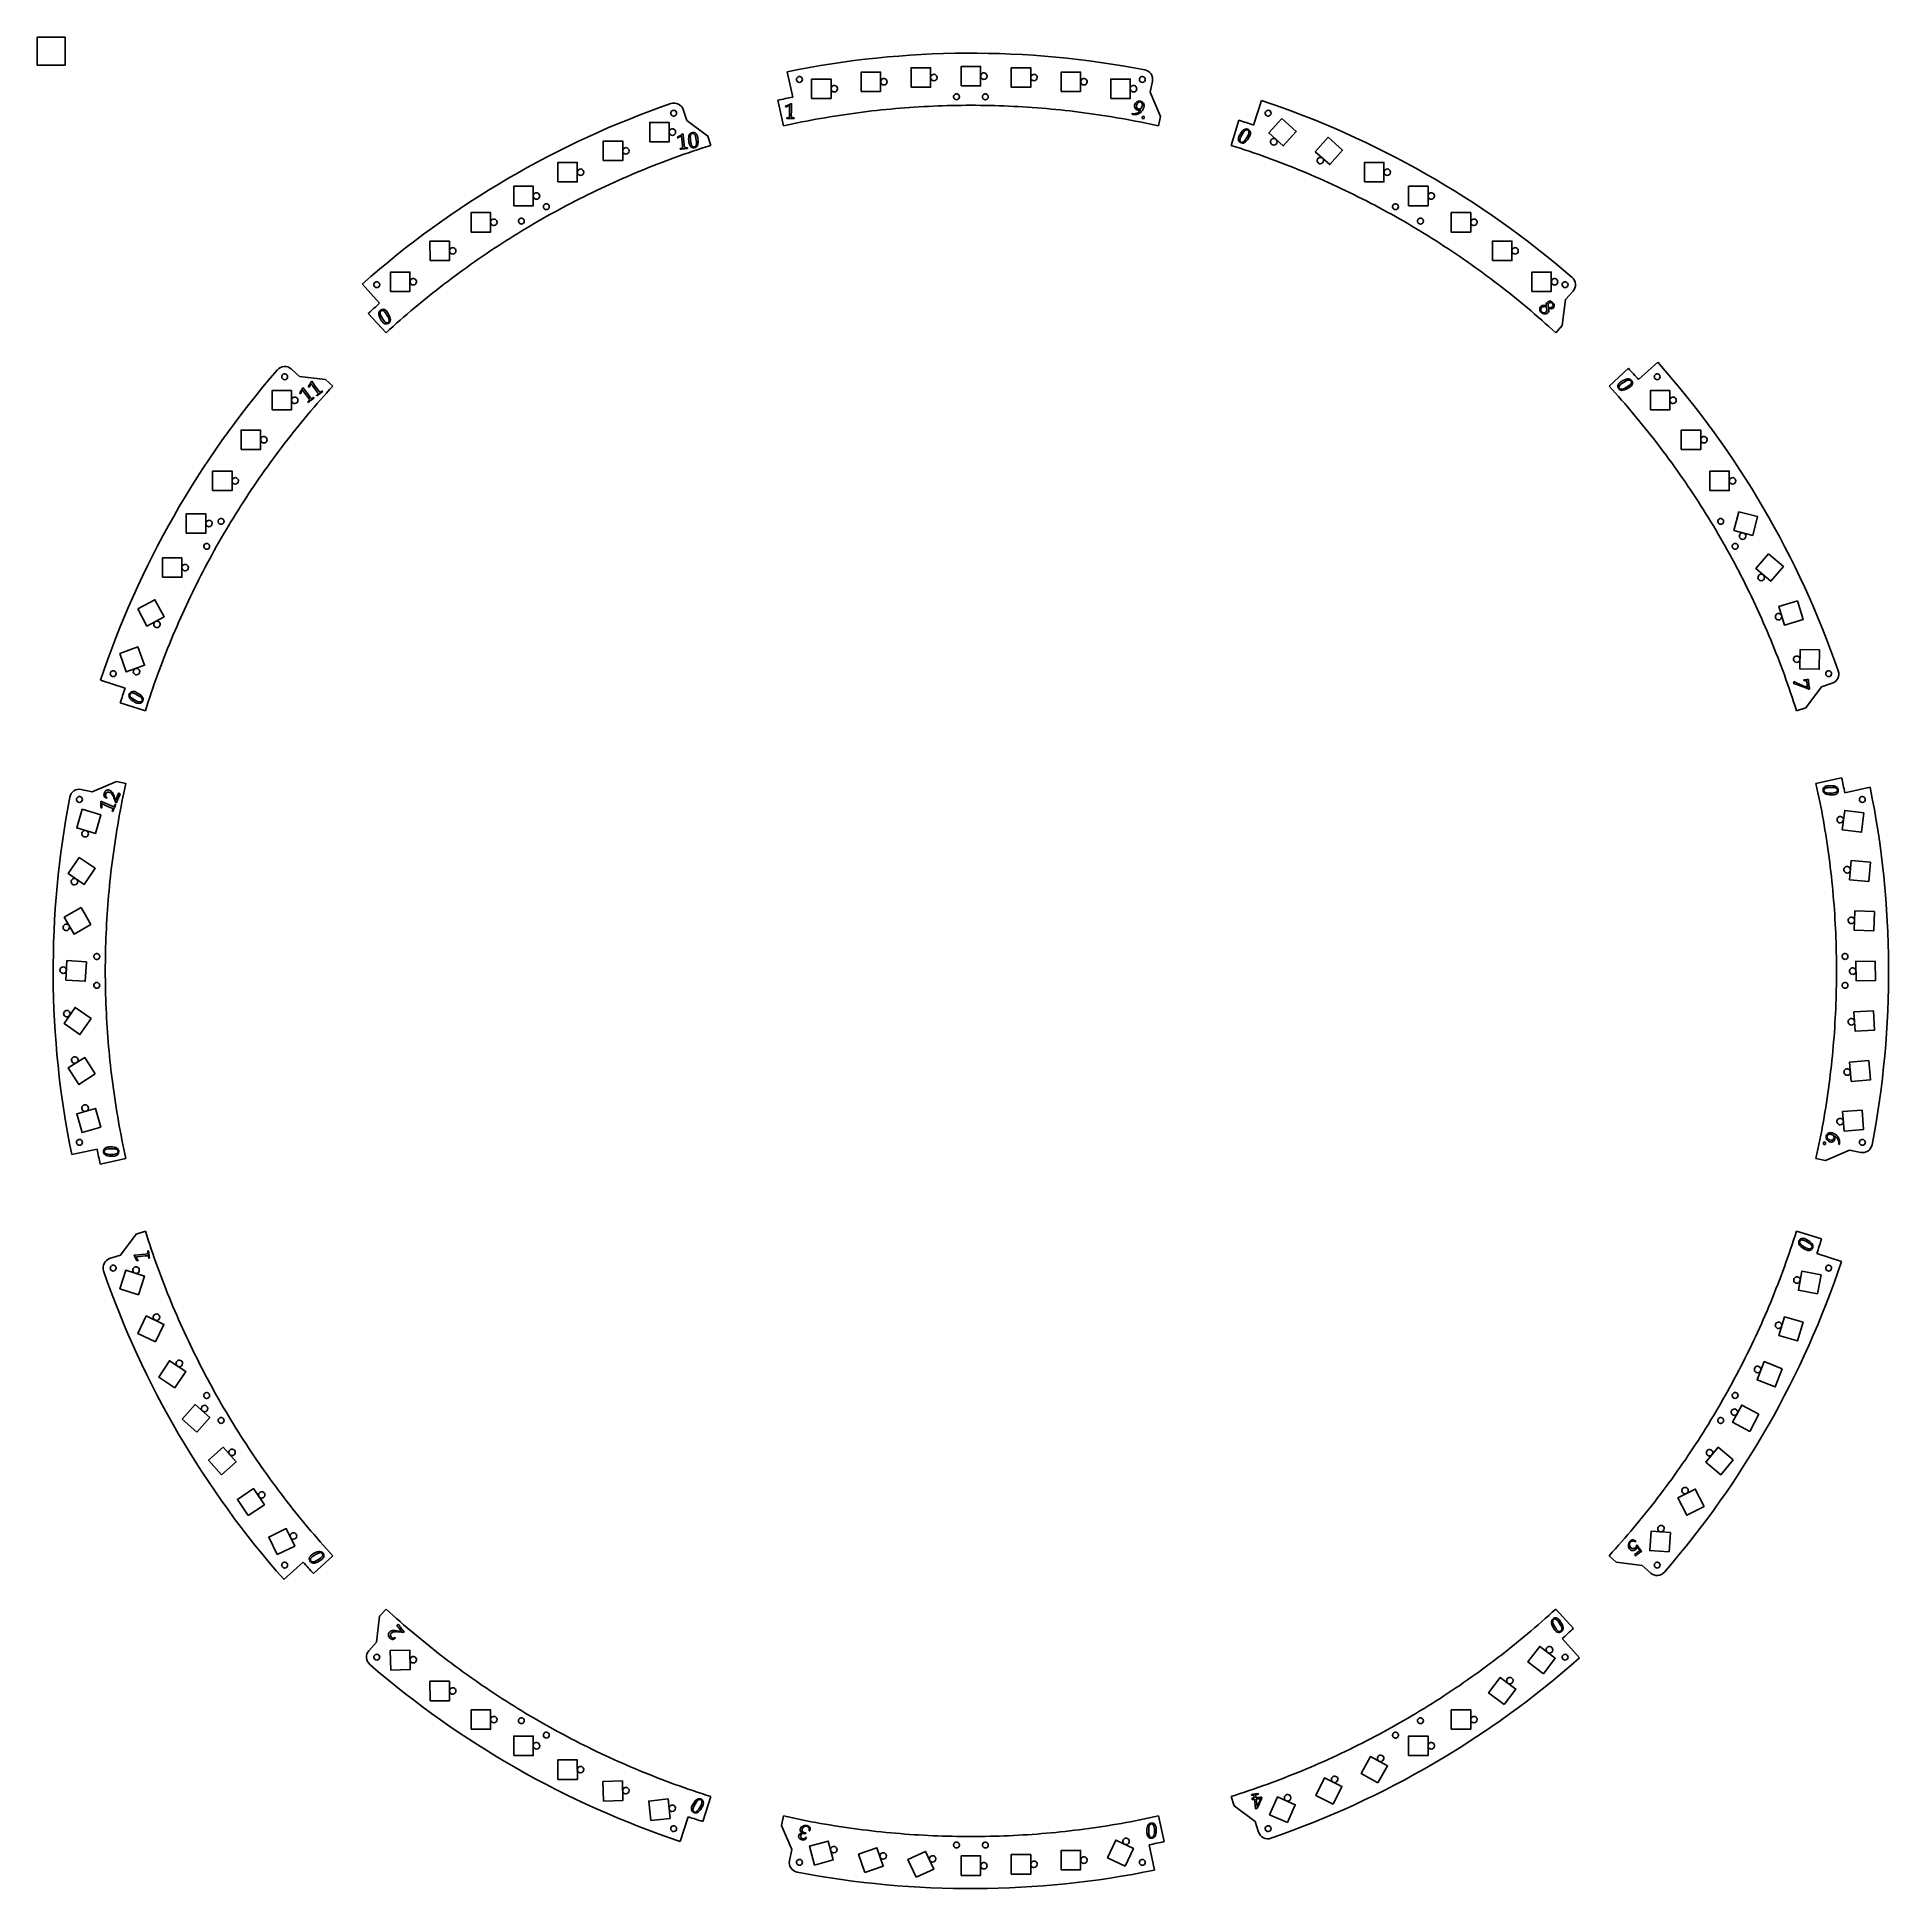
# Model space of a CAD drawing. Header units: millimetres. Extents: x 0 to 573, y 3 to 576.
import ezdxf

# ---------------------------------------------------------------- set-up
doc = ezdxf.new("R2010")
doc.units = ezdxf.units.MM
doc.layers.get('0').update_dxf_attribs({"linetype": 'CONTINUOUS'})
doc.layers.add('labels', color=7, linetype='CONTINUOUS')

msp = doc.modelspace()

# ---------------------------------------------------------------- linework, layer by layer
at = {"color": 7}
for points in [[(233.257632, 557.775701), (231.5937, 565.587639)], [(344.220409, 562.672845), (343.513979, 559.247981)], [(228.642001, 556.79314), (230.395545, 548.889289)], [(343.513979, 559.247981), (346.66348, 551.826506), (346.057583, 548.889038)], [(375.396473, 549.147173), (377.861434, 556.744476)], [(199.495533, 553.901245), (200.596179, 550.58201)], [(200.596179, 550.58201), (207.034464, 545.729576), (207.978476, 542.882705)], [(370.907938, 550.604066), (368.474626, 542.882358)], [(105.847521, 494.178805), (100.500545, 500.112176)], [(471.61741, 495.294032), (470.634221, 487.292095), (468.640764, 485.051122)], [(473.941628, 497.906836), (471.61741, 495.294032)], [(102.341548, 491.020067), (107.812088, 485.051903)], [(494.178056, 470.605229), (500.111426, 475.952205)], [(78.545914, 473.942378), (81.158718, 471.618159)], [(81.158718, 471.618159), (89.160654, 470.634971), (91.401628, 468.641514)], [(491.019317, 474.111202), (485.051153, 468.640662)], [(27.305577, 375.397223), (19.708274, 377.862184)], [(550.58126, 375.856571), (545.728826, 369.418286), (542.881955, 368.474274)], [(553.900495, 376.957217), (550.58126, 375.856571)], [(25.848684, 370.908688), (33.570392, 368.475376)], [(13.779905, 344.221159), (17.204769, 343.514729)], [(17.204769, 343.514729), (24.626243, 346.66423), (27.563712, 346.058333)], [(556.79239, 347.810749), (548.888539, 346.057205)], [(557.774951, 343.195118), (565.586889, 344.85905)], [(18.677049, 233.258382), (10.865111, 231.59445)], [(19.65961, 228.642751), (27.563461, 230.396295)], [(559.247231, 232.938771), (551.825757, 229.78927), (548.888288, 230.395167)], [(562.672095, 232.232341), (559.247231, 232.938771)], [(25.87074, 200.596928), (30.723174, 207.035214), (33.570045, 207.979226)], [(550.603316, 205.544812), (542.881608, 207.978123)], [(22.551505, 199.496283), (25.87074, 200.596928)], [(549.146423, 201.056277), (556.743726, 198.591316)], [(82.273944, 105.848271), (76.340574, 100.501295)], [(85.432683, 102.342298), (91.400847, 107.812838)], [(495.293282, 104.83534), (487.291346, 105.818529), (485.050372, 107.811986)], [(497.906086, 102.511122), (495.293282, 104.83534)], [(104.83459, 81.159468), (105.817779, 89.161404), (107.811236, 91.402378)], [(474.110452, 85.433433), (468.639912, 91.401597)], [(102.510372, 78.546664), (104.83459, 81.159468)], [(470.604479, 82.274694), (475.951455, 76.341324)], [(205.544062, 25.849434), (207.977374, 33.571142)], [(375.855821, 25.871489), (369.417536, 30.723924), (368.473524, 33.570795)], [(201.055527, 27.306326), (198.590566, 19.709024)], [(232.938021, 17.205519), (229.78852, 24.626993), (230.394417, 27.564461)], [(347.809999, 19.66036), (346.056455, 27.564211)], [(376.956467, 22.552255), (375.855821, 25.871489)], [(232.231591, 13.780654), (232.938021, 17.205519)], [(343.194368, 18.677798), (344.8583, 10.865861)]]:
    msp.add_lwpolyline(points, dxfattribs=at)
for points in [[(235.34974, 562.288749)], [(239.076, 557.33675), (245.076, 557.33675), (245.076, 563.33675), (239.076, 563.33675)], [(254.376, 559.49675), (260.376, 559.49675), (260.376, 565.49675), (254.376, 565.49675)], [(269.776, 560.79675), (275.776, 560.79675), (275.776, 566.79675), (269.776, 566.79675)], [(276.776, 562.79675)], [(285.226524, 561.226226), (291.226524, 561.227273), (291.225476, 567.227273), (285.225476, 567.226226)], [(292.226, 563.227448)], [(300.677047, 560.795703), (306.677047, 560.797797), (306.674953, 566.797797), (300.674953, 566.795702)], [(307.676, 562.798146)], [(316.076, 559.49675), (322.076, 559.49675), (322.076, 565.49675), (316.076, 565.49675)], [(331.376524, 557.336226), (337.376524, 557.337273), (337.375476, 563.337273), (331.375476, 563.336226)], [(341.10226, 562.288749)], [(246.076, 559.33675)], [(261.376, 561.49675)], [(283.781394, 556.95603)], [(323.076, 561.49675)], [(338.376, 559.337448)], [(196.537185, 551.888956)], [(379.914815, 551.888956)], [(384.084345, 551.193061), (380.079688, 546.725095), (384.547655, 542.720438), (388.552312, 547.188405)], [(189.136, 543.95675), (195.136, 543.95675), (195.136, 549.95675), (189.136, 549.95675)], [(196.136, 545.95675)], [(398.378124, 545.410925), (394.411824, 540.908874), (398.913876, 536.942574), (402.880176, 541.444625)], [(174.806, 538.17675), (180.806, 538.17675), (180.806, 544.17675), (174.806, 544.17675)], [(181.806, 540.17675)], [(381.646229, 542.978105)], [(160.816, 531.59675), (166.816, 531.59675), (166.816, 537.59675), (160.816, 537.59675)], [(167.816, 533.59675)], [(396.0018, 537.175382)], [(409.636, 531.59675), (415.636, 531.59675), (415.636, 537.59675), (409.636, 537.59675)], [(416.636, 533.59675)], [(147.227571, 524.245179), (153.22757, 524.248321), (153.224429, 530.24832), (147.22443, 530.245179)], [(423.226, 524.24675), (429.226, 524.24675), (429.226, 530.24675), (423.226, 530.24675)], [(134.069667, 516.143087), (140.069663, 516.150417), (140.062333, 522.150413), (134.062337, 522.143082)], [(154.225999, 526.248844)], [(419.191498, 523.054859)], [(430.226, 526.24675)], [(436.386, 516.14675), (442.386, 516.14675), (442.386, 522.14675), (436.386, 522.14675)], [(141.065997, 518.151637)], [(149.562218, 518.610253)], [(443.386, 518.14675)], [(121.381241, 507.321518), (127.381231, 507.33199), (127.370759, 513.331981), (121.370769, 513.321509)], [(449.076, 507.32675), (455.076, 507.32675), (455.076, 513.32675), (449.076, 513.32675)], [(128.375994, 509.333731)], [(456.076, 509.32675)], [(104.952816, 499.012696)], [(109.206, 497.80675), (115.206, 497.80675), (115.206, 503.80675), (109.206, 503.80675)], [(116.206, 499.80675)], [(461.246, 497.80675), (467.246, 497.80675), (467.246, 503.80675), (461.246, 503.80675)], [(468.246, 499.80675)], [(471.499184, 499.012696)], [(76.540053, 470.599934)], [(499.911947, 470.599934)], [(72.646, 461.24675), (78.646, 461.24675), (78.646, 467.24675), (72.646, 467.24675)], [(497.806, 461.24675), (503.806, 461.24675), (503.806, 467.24675), (497.806, 467.24675)], [(79.646, 463.24675)], [(504.806, 463.24675)], [(63.126, 449.07675), (69.126, 449.07675), (69.126, 455.07675), (63.126, 455.07675)], [(507.326, 449.07675), (513.326, 449.07675), (513.326, 455.07675), (507.326, 455.07675)], [(70.126, 451.07675)], [(514.326, 451.07675)], [(54.306, 436.38675), (60.306, 436.38675), (60.306, 442.38675), (54.306, 442.38675)], [(516.146, 436.38675), (522.146, 436.38675), (522.146, 442.38675), (516.146, 442.38675)], [(61.306, 438.38675)], [(523.146, 438.38675)], [(525.086958, 429.878946), (523.593804, 424.067707), (529.405042, 422.574554), (530.898196, 428.385792)], [(46.206, 423.22675), (52.206, 423.22675), (52.206, 429.22675), (46.206, 429.22675)], [(53.206, 425.22675)], [(519.509503, 425.990531)], [(526.250564, 421.352591)], [(38.856, 409.63675), (44.856, 409.63675), (44.856, 415.63675), (38.856, 415.63675)], [(52.497891, 418.292248)], [(534.267556, 416.866658), (530.366092, 412.308305), (534.924444, 408.406842), (538.825908, 412.965194)], [(45.856, 411.63675)], [(531.995024, 408.597848)], [(31.219393, 399.889302), (34.033448, 394.590142), (39.332607, 397.404198), (36.518552, 402.703357)], [(543.180863, 402.385804), (537.436946, 400.651613), (539.171137, 394.907696), (544.915054, 396.641887)], [(537.346722, 396.490623)], [(37.152037, 394.113977)], [(25.655569, 386.119828), (27.692922, 380.476319), (33.336431, 382.513672), (31.299078, 388.157181)], [(549.996561, 387.275632), (543.997117, 387.357311), (543.915439, 381.357867), (549.914883, 381.276188)], [(23.663793, 379.015565)], [(30.854235, 379.554411)], [(542.956371, 383.371202)], [(552.788207, 379.015565)], [(14.075987, 338.096743), (12.396007, 332.336737), (18.156013, 330.656757), (19.835993, 336.416763)], [(13.264001, 340.20301)], [(563.187999, 340.20301)], [(556.368157, 333.882931)], [(563.691518, 336.972997), (557.739753, 337.732268), (556.980482, 331.780503), (562.932247, 331.021232)], [(14.996014, 329.536746)], [(13.159554, 323.243964), (9.788786, 318.280304), (14.752446, 314.909536), (18.123214, 319.873196)], [(565.73699, 321.814629), (559.758121, 322.31774), (559.25501, 316.33887), (565.233879, 315.83576)], [(558.510087, 318.412157)], [(11.708821, 314.767643)], [(13.744059, 307.777497), (8.555253, 304.764809), (11.567941, 299.576003), (16.756747, 302.58869)], [(566.891792, 306.577797), (560.894953, 306.772541), (560.700208, 300.775703), (566.697047, 300.580958)], [(9.196796, 300.668291)], [(559.798108, 302.80658)], [(8.232433, 287.453521)], [(15.391253, 291.051846), (9.400903, 291.392003), (9.060747, 285.401653), (15.051097, 285.061496)], [(557.85528, 291.771356)], [(560.226764, 287.148564)], [(567.166788, 291.284816), (561.167934, 291.167537), (561.285212, 285.168684), (567.284066, 285.285962)], [(18.59672, 282.882144)], [(16.830667, 273.533158), (11.899592, 276.951417), (8.481333, 272.020342), (13.412408, 268.602082)], [(566.601709, 275.959202), (560.613548, 275.582458), (560.990291, 269.594298), (566.978452, 269.971041)], [(9.368617, 274.055589)], [(559.803893, 271.525588)], [(18.097109, 256.454137), (14.878613, 261.517859), (9.814891, 258.299362), (13.033387, 253.235641)], [(11.810336, 259.752564)], [(565.225385, 260.624896), (559.247853, 260.106135), (559.766615, 254.128603), (565.744147, 254.647365)], [(558.510979, 256.030909)], [(19.838482, 240.041283), (18.151467, 245.799232), (12.393518, 244.112217), (14.080533, 238.354268)], [(14.991323, 244.915383)], [(556.348773, 240.757346)], [(563.086868, 245.306723), (557.106027, 244.827617), (557.585132, 238.846776), (563.565973, 239.325882)], [(13.264001, 234.45049)], [(563.187999, 234.45049)], [(23.663793, 195.637934)], [(31.439253, 188.365309), (33.267441, 194.080003), (27.552747, 195.908191), (25.724559, 190.193497)], [(30.714792, 194.946546)], [(550.461673, 194.526365), (544.566385, 195.642422), (543.450327, 189.747135), (549.345615, 188.631077)], [(552.788207, 195.637934)], [(543.025808, 191.880788)], [(36.677555, 173.802297), (39.280453, 179.208305), (33.874445, 181.811203), (31.271547, 176.405195)], [(37.011265, 180.410755)], [(537.336387, 177.928076)], [(544.896705, 179.845464), (539.137285, 181.527454), (537.455295, 175.768035), (543.214715, 174.086045)], [(42.710552, 159.661062), (46.011688, 164.671302), (41.001448, 167.972438), (37.700312, 162.962198)], [(538.487642, 165.506461), (532.906288, 167.708391), (530.704358, 162.127038), (536.285712, 159.925108)], [(44.056757, 166.15691)], [(530.875098, 164.284703)], [(523.954109, 156.361251)], [(49.501213, 145.994392), (53.438357, 150.521963), (48.910787, 154.459107), (44.973643, 149.931537)], [(51.830763, 152.24513)], [(531.305631, 151.459386), (526.013364, 154.286381), (523.186369, 148.994113), (528.478636, 146.167118)], [(523.717821, 151.111413)], [(56.942497, 148.662968)], [(57.032213, 132.832952), (61.539797, 136.792962), (57.579787, 141.300547), (53.072203, 137.340537)], [(60.311057, 138.706756)], [(523.371314, 137.449796), (518.762953, 141.292063), (514.920686, 136.683703), (519.529047, 132.841436)], [(516.07376, 138.628261)], [(65.279428, 120.219429), (70.283321, 123.530178), (66.972572, 128.534071), (61.968679, 125.223322)], [(514.364183, 123.075565), (511.627185, 128.414932), (506.287817, 125.677935), (509.024815, 120.338567)], [(508.501335, 126.936328)], [(69.461929, 125.583916)], [(74.23676, 108.204995), (79.647755, 110.797509), (77.05524, 116.208505), (71.644245, 113.61599)], [(503.594449, 109.009164), (504.003585, 114.995199), (498.017551, 115.404335), (497.608415, 109.418301)], [(501.078758, 115.197439)], [(79.25333, 112.935093)], [(76.540053, 104.053566)], [(499.911947, 104.053566)], [(104.952816, 75.640803)], [(109.292549, 72.562629), (115.290121, 72.733299), (115.119451, 78.730871), (109.121879, 78.560201)], [(116.204381, 74.76053)], [(464.809318, 71.441673), (468.451077, 76.210068), (463.682682, 79.851827), (460.040923, 75.083432)], [(466.673839, 77.82568)], [(471.499184, 75.640803)], [(121.380716, 63.122041), (127.380709, 63.131466), (127.371284, 69.131459), (121.371291, 69.122034)], [(452.675992, 61.926749), (456.276001, 66.726742), (451.476008, 70.326751), (447.875999, 65.526757)], [(128.375995, 65.133033)], [(454.476006, 68.326746)], [(134.066, 54.30675), (140.066, 54.30675), (140.066, 60.30675), (134.066, 60.30675)], [(436.386, 54.30675), (442.386, 54.30675), (442.386, 60.30675), (436.386, 60.30675)], [(141.066, 56.30675)], [(147.226, 46.20675), (153.226, 46.20675), (153.226, 52.20675), (147.226, 52.20675)], [(157.260502, 51.598641)], [(423.226, 46.20675), (429.226, 46.20675), (429.226, 52.20675), (423.226, 52.20675)], [(426.889782, 56.043247)], [(443.386, 56.30675)], [(154.226, 48.20675)], [(413.777643, 37.770596), (416.722154, 42.998393), (411.494357, 45.942903), (408.549846, 40.715106)], [(430.226, 48.20675)], [(160.824389, 38.848384), (166.824366, 38.865139), (166.807611, 44.865116), (160.807634, 44.848361)], [(167.815984, 40.86792)], [(414.599007, 44.341948)], [(174.900633, 32.185012), (180.897738, 32.371383), (180.711367, 38.368488), (174.714262, 38.182117)], [(181.80407, 34.400997)], [(400.00835, 31.25879), (402.66396, 36.6391), (397.28365, 39.29471), (394.62804, 33.9144)], [(400.416407, 37.863623)], [(189.4787, 26.189371), (195.443379, 26.839449), (194.7933, 32.804129), (188.828621, 32.15405)], [(196.112453, 28.930135)], [(385.867488, 25.547967), (388.264783, 31.048237), (382.764512, 33.445533), (380.367217, 27.945262)], [(385.914197, 32.163597)], [(196.537185, 22.764543)], [(239.985535, 12.424873), (245.767877, 14.026285), (244.166465, 19.808627), (238.384123, 18.207215)], [(255.498864, 10.151969), (261.180781, 12.079614), (259.253136, 17.761531), (253.571219, 15.833886)], [(292.670606, 17.69747)], [(335.806174, 12.122429), (338.370321, 17.546924), (332.945826, 20.111071), (330.381679, 14.686576)], [(336.085431, 18.73308)], [(379.914815, 22.764543)], [(235.34974, 12.36475)], [(245.930895, 16.184358)], [(261.163945, 14.241847)], [(271.292277, 8.682009), (276.750741, 11.173027), (274.259723, 16.631491), (268.801259, 14.140473)], [(276.414976, 13.317428)], [(285.226, 9.22675), (291.226, 9.22675), (291.226, 15.22675), (285.226, 15.22675)], [(300.676, 9.65675), (306.676, 9.65675), (306.676, 15.65675), (300.676, 15.65675)], [(307.676, 11.65675)], [(316.076, 10.95675), (322.076, 10.95675), (322.076, 16.95675), (316.076, 16.95675)], [(323.076, 12.95675)], [(341.10226, 12.36475)], [(292.226, 11.22675)]]:
    msp.add_lwpolyline(points, close=True, dxfattribs=at)
for points in [[(341.866876, 566.181668), (305.42561, 573.214278), (267.9571, 573.012477), (231.5937, 565.58775)], [(234.518249, 562.844334), (234.378946, 563.180641), (234.455946, 563.567747), (234.713344, 563.825145)], [(235.34974, 562.288749), (234.985724, 562.288749), (234.657551, 562.508027), (234.518249, 562.844334)], [(234.713344, 563.825145), (234.970742, 564.082544), (235.357848, 564.159544), (235.694155, 564.020241)], [(235.986136, 562.552353), (235.817353, 562.38357), (235.588435, 562.288749), (235.34974, 562.288749)], [(235.694155, 564.020241), (236.030462, 563.880938), (236.24974, 563.552765), (236.24974, 563.188749)], [(236.24974, 563.188749), (236.24974, 562.950054), (236.154919, 562.721136), (235.986136, 562.552353)], [(260.45212, 562.114066), (260.297339, 562.487741), (260.382895, 562.917859), (260.668893, 563.203857)], [(261.376, 561.49675), (260.971538, 561.49675), (260.606901, 561.740392), (260.45212, 562.114066)], [(260.668893, 563.203857), (260.954891, 563.489855), (261.385009, 563.57541), (261.758683, 563.420629)], [(262.083107, 561.789643), (261.89557, 561.602107), (261.641216, 561.49675), (261.376, 561.49675)], [(261.758683, 563.420629), (262.132358, 563.265848), (262.376, 562.901212), (262.376, 562.49675)], [(262.376, 562.49675), (262.376, 562.231533), (262.270643, 561.977179), (262.083107, 561.789643)], [(275.85212, 563.414066), (275.697339, 563.787741), (275.782895, 564.217859), (276.068893, 564.503857)], [(276.776, 562.79675), (276.371538, 562.79675), (276.006901, 563.040392), (275.85212, 563.414066)], [(276.068893, 564.503857), (276.354891, 564.789855), (276.785009, 564.87541), (277.158683, 564.720629)], [(277.483107, 563.089643), (277.29557, 562.902107), (277.041216, 562.79675), (276.776, 562.79675)], [(277.158683, 564.720629), (277.532358, 564.565848), (277.776, 564.201212), (277.776, 563.79675)], [(277.776, 563.79675), (277.776, 563.531533), (277.670643, 563.277179), (277.483107, 563.089643)], [(291.30212, 563.844765), (291.147339, 564.218439), (291.232895, 564.648557), (291.518893, 564.934555)], [(292.226, 563.227448), (291.821538, 563.227448), (291.456901, 563.47109), (291.30212, 563.844765)], [(291.518893, 564.934555), (291.804891, 565.220553), (292.235009, 565.306108), (292.608683, 565.151327)], [(292.933107, 563.520341), (292.74557, 563.332805), (292.491216, 563.227448), (292.226, 563.227448)], [(292.608683, 565.151327), (292.982358, 564.996546), (293.226, 564.63191), (293.226, 564.227448)], [(293.226, 564.227448), (293.226, 563.962231), (293.120643, 563.707878), (292.933107, 563.520341)], [(306.75212, 563.415463), (306.597339, 563.789137), (306.682895, 564.219255), (306.968893, 564.505253)], [(307.676, 562.798146), (307.271538, 562.798146), (306.906901, 563.041788), (306.75212, 563.415463)], [(306.968893, 564.505253), (307.254891, 564.791251), (307.685009, 564.876807), (308.058683, 564.722026)], [(308.383107, 563.091039), (308.19557, 562.903503), (307.941216, 562.798146), (307.676, 562.798146)], [(308.058683, 564.722026), (308.432358, 564.567245), (308.676, 564.202608), (308.676, 563.798146)], [(308.676, 563.798146), (308.676, 563.53293), (308.570643, 563.278576), (308.383107, 563.091039)], [(322.15212, 562.114066), (321.997339, 562.487741), (322.082895, 562.917859), (322.368893, 563.203857)], [(323.076, 561.49675), (322.671538, 561.49675), (322.306901, 561.740392), (322.15212, 562.114066)], [(322.368893, 563.203857), (322.654891, 563.489855), (323.085009, 563.57541), (323.458683, 563.420629)], [(323.783107, 561.789643), (323.59557, 561.602107), (323.341216, 561.49675), (323.076, 561.49675)], [(323.458683, 563.420629), (323.832358, 563.265848), (324.076, 562.901212), (324.076, 562.49675)], [(324.076, 562.49675), (324.076, 562.231533), (323.970643, 561.977179), (323.783107, 561.789643)], [(340.270768, 562.844334), (340.131465, 563.180641), (340.208466, 563.567747), (340.465864, 563.825145)], [(341.10226, 562.288749), (340.738244, 562.288749), (340.410071, 562.508027), (340.270768, 562.844334)], [(340.465864, 563.825145), (340.723262, 564.082544), (341.110368, 564.159544), (341.446675, 564.020241)], [(341.738656, 562.552353), (341.569873, 562.38357), (341.340955, 562.288749), (341.10226, 562.288749)], [(341.446675, 564.020241), (341.782982, 563.880938), (342.00226, 563.552765), (342.00226, 563.188749)], [(342.00226, 563.188749), (342.00226, 562.950054), (341.907439, 562.721136), (341.738656, 562.552353)], [(343.774432, 564.917448), (343.332528, 565.576294), (342.645848, 566.031422), (341.8669, 566.18175)], [(344.220409, 562.672845), (344.376881, 563.450582), (344.216336, 564.258602), (343.774432, 564.917448)], [(197.986867, 555.621798), (197.274761, 555.971315), (196.452579, 556.022055), (195.7029, 555.76275)], [(233.257632, 557.775701), (231.716306, 557.461254), (230.177705, 557.133591), (228.642, 556.79275)], [(245.15212, 559.954066), (244.997339, 560.327741), (245.082895, 560.757859), (245.368893, 561.043857)], [(246.076, 559.33675), (245.671538, 559.33675), (245.306901, 559.580392), (245.15212, 559.954066)], [(245.368893, 561.043857), (245.654891, 561.329855), (246.085009, 561.41541), (246.458683, 561.260629)], [(246.783107, 559.629643), (246.59557, 559.442107), (246.341216, 559.33675), (246.076, 559.33675)], [(246.458683, 561.260629), (246.832358, 561.105848), (247.076, 560.741212), (247.076, 560.33675)], [(247.076, 560.33675), (247.076, 560.071533), (246.970643, 559.817179), (246.783107, 559.629643)], [(282.949903, 557.511615), (282.8106, 557.847922), (282.8876, 558.235028), (283.144998, 558.492426)], [(283.781394, 556.95603), (283.417378, 556.95603), (283.089205, 557.175308), (282.949903, 557.511615)], [(283.144998, 558.492426), (283.402396, 558.749824), (283.789502, 558.826824), (284.125809, 558.687521)], [(284.41779, 557.219634), (284.249007, 557.050851), (284.020089, 556.95603), (283.781394, 556.95603)], [(284.125809, 558.687521), (284.462116, 558.548219), (284.681394, 558.220046), (284.681394, 557.85603)], [(284.681394, 557.85603), (284.681394, 557.617335), (284.586573, 557.388417), (284.41779, 557.219634)], [(291.772313, 557.911435), (291.770038, 557.874545), (291.770038, 557.837515), (291.772313, 557.800625)], [(291.78593, 558.021404), (291.779139, 557.985074), (291.774588, 557.948324), (291.772313, 557.911435)], [(291.772313, 557.800625), (291.774588, 557.763735), (291.779139, 557.726986), (291.78593, 557.690655)], [(291.812958, 558.128867), (291.801754, 558.093647), (291.792721, 558.057735), (291.78593, 558.021404)], [(291.78593, 557.690655), (291.792721, 557.654325), (291.801754, 557.618413), (291.812958, 557.583193)], [(291.852987, 558.232194), (291.837539, 558.198617), (291.824163, 558.164088), (291.812958, 558.128867)], [(291.812958, 557.583193), (291.824163, 557.547972), (291.837539, 557.513442), (291.852987, 557.479866)], [(291.90541, 558.329819), (291.885954, 558.298395), (291.868435, 558.265771), (291.852987, 558.232194)], [(291.852987, 557.479866), (291.868435, 557.446289), (291.885954, 557.413665), (291.90541, 557.382241)], [(291.969433, 558.420261), (291.946262, 558.391467), (291.924867, 558.361243), (291.90541, 558.329819)], [(291.90541, 557.382241), (291.924867, 557.350817), (291.946262, 557.320593), (291.969433, 557.291798)], [(292.044085, 558.502151), (292.017551, 558.476422), (291.992604, 558.449056), (291.969433, 558.420261)], [(291.969433, 557.291798), (291.992604, 557.263004), (292.017551, 557.235638), (292.044085, 557.209909)], [(292.128235, 558.574245), (292.09874, 558.551972), (292.070619, 558.52788), (292.044085, 558.502151)], [(292.044085, 557.209909), (292.070619, 557.18418), (292.09874, 557.160088), (292.128235, 557.137814)], [(292.220606, 558.635453), (292.188598, 558.616973), (292.157729, 558.596519), (292.128235, 558.574245)], [(292.128235, 557.137814), (292.157729, 557.115541), (292.188598, 557.095087), (292.220606, 557.076607)], [(292.319799, 558.684845), (292.285762, 558.670438), (292.252614, 558.653933), (292.220606, 558.635453)], [(292.220606, 557.076607), (292.252614, 557.058127), (292.285762, 557.041621), (292.319799, 557.027215)], [(292.424309, 558.721673), (292.38876, 558.711558), (292.353835, 558.699251), (292.319799, 558.684845)], [(292.319799, 557.027215), (292.353835, 557.012809), (292.38876, 557.000501), (292.424309, 556.990387)], [(292.532553, 558.745379), (292.496031, 558.73971), (292.459858, 558.731788), (292.424309, 558.721673)], [(292.424309, 556.990387), (292.459858, 556.980272), (292.496031, 556.97235), (292.532553, 556.966681)], [(292.64289, 558.755603), (292.605948, 558.754465), (292.569076, 558.751048), (292.532553, 558.745379)], [(292.532553, 556.966681), (292.569076, 556.961012), (292.605948, 556.957595), (292.64289, 556.956457)], [(292.753647, 558.752191), (292.716845, 558.755601), (292.679833, 558.756741), (292.64289, 558.755603)], [(292.64289, 556.956457), (292.679833, 556.955319), (292.716845, 556.956459), (292.753647, 556.959869)], [(292.863146, 558.735193), (292.827041, 558.7431), (292.79045, 558.74878), (292.753647, 558.752191)], [(292.753647, 556.959869), (292.79045, 556.963279), (292.827041, 556.968959), (292.863146, 556.976866)], [(292.969725, 558.704869), (292.934866, 558.717153), (292.89925, 558.727286), (292.863146, 558.735193)], [(292.863146, 556.976866), (292.89925, 556.984773), (292.934866, 556.994907), (292.969725, 557.007191)], [(293.07177, 558.661677), (293.038685, 558.678151), (293.004584, 558.692585), (292.969725, 558.704869)], [(292.969725, 557.007191), (293.004584, 557.019475), (293.038685, 557.033909), (293.07177, 557.050383)], [(293.167734, 558.606272), (293.136925, 558.626687), (293.104856, 558.645202), (293.07177, 558.661677)], [(293.07177, 557.050383), (293.104856, 557.066857), (293.136925, 557.085372), (293.167734, 557.105788)], [(293.256162, 558.539494), (293.228095, 558.563541), (293.198544, 558.585857), (293.167734, 558.606272)], [(293.167734, 557.105788), (293.198544, 557.126203), (293.228095, 557.148519), (293.256162, 557.172565)], [(293.335714, 558.462356), (293.310814, 558.48967), (293.28423, 558.515448), (293.256162, 558.539494)], [(293.256162, 557.172565), (293.28423, 557.196612), (293.310814, 557.22239), (293.335714, 557.249704)], [(293.405183, 558.376026), (293.383829, 558.406193), (293.360614, 558.435042), (293.335714, 558.462356)], [(293.335714, 557.249704), (293.360614, 557.277018), (293.383829, 557.305867), (293.405183, 557.336033)], [(293.463517, 558.281814), (293.446031, 558.314376), (293.426538, 558.34586), (293.405183, 558.376026)], [(293.405183, 557.336033), (293.426538, 557.3662), (293.446031, 557.397684), (293.463517, 557.430246)], [(293.509831, 558.181147), (293.496479, 558.215611), (293.481002, 558.249252), (293.463517, 558.281814)], [(293.463517, 557.430246), (293.481002, 557.462808), (293.496479, 557.496448), (293.509831, 557.530912)], [(293.543423, 558.075552), (293.534408, 558.111396), (293.523182, 558.146683), (293.509831, 558.181147)], [(293.509831, 557.530912), (293.523182, 557.565376), (293.534408, 557.600664), (293.543423, 557.636508)], [(293.563784, 557.966629), (293.559242, 558.003309), (293.552438, 558.039709), (293.543423, 558.075552)], [(293.543423, 557.636508), (293.552438, 557.672351), (293.559242, 557.708751), (293.563784, 557.74543)], [(293.570606, 557.85603), (293.570606, 557.89299), (293.568326, 557.92995), (293.563784, 557.966629)], [(293.563784, 557.74543), (293.568326, 557.78211), (293.570606, 557.81907), (293.570606, 557.85603)], [(337.45212, 559.954765), (337.297339, 560.328439), (337.382895, 560.758557), (337.668893, 561.044555)], [(338.376, 559.337448), (337.971538, 559.337448), (337.606901, 559.58109), (337.45212, 559.954765)], [(337.668893, 561.044555), (337.954891, 561.330553), (338.385009, 561.416108), (338.758683, 561.261327)], [(339.083107, 559.630341), (338.89557, 559.442805), (338.641216, 559.337448), (338.376, 559.337448)], [(338.758683, 561.261327), (339.132358, 561.106546), (339.376, 560.74191), (339.376, 560.337448)], [(339.376, 560.337448), (339.376, 560.072231), (339.270643, 559.817878), (339.083107, 559.630341)], [(473.657821, 502.122332), (445.615052, 526.433457), (413.065438, 544.993009), (377.8614, 556.74475)], [(195.702902, 555.763208), (160.627675, 543.632777), (128.280069, 524.723581), (100.501, 500.11175)], [(195.705693, 552.444541), (195.56639, 552.780848), (195.64339, 553.167954), (195.900788, 553.425352)], [(196.537185, 551.888956), (196.173169, 551.888956), (195.844996, 552.108234), (195.705693, 552.444541)], [(195.900788, 553.425352), (196.158187, 553.682751), (196.545293, 553.759751), (196.8816, 553.620448)], [(197.173581, 552.15256), (197.004798, 551.983778), (196.775879, 551.888956), (196.537185, 551.888956)], [(196.8816, 553.620448), (197.217907, 553.481145), (197.437185, 553.152972), (197.437185, 552.788956)], [(197.437185, 552.788956), (197.437185, 552.550262), (197.342363, 552.321343), (197.173581, 552.15256)], [(199.495533, 553.901245), (199.242063, 554.652917), (198.698974, 555.272281), (197.986867, 555.621798)], [(253.350707, 552.939867), (245.644897, 551.924646), (237.983446, 550.572736), (230.395545, 548.889289)], [(276.571679, 554.972879), (268.806687, 554.633621), (261.056517, 553.955088), (253.350707, 552.939867)], [(299.881476, 554.972828), (292.116485, 555.31212), (284.336671, 555.312137), (276.571679, 554.972879)], [(323.102439, 552.939716), (315.396633, 553.954971), (307.646466, 554.633537), (299.881476, 554.972828)], [(346.057583, 548.889038), (338.46969, 550.572519), (330.808244, 551.924462), (323.102439, 552.939716)], [(375.396473, 549.147173), (373.904474, 549.645523), (372.408228, 550.131066), (370.9079, 550.60375)], [(379.083324, 552.444541), (378.944021, 552.780848), (379.021021, 553.167954), (379.278419, 553.425352)], [(379.914815, 551.888956), (379.550799, 551.888956), (379.222627, 552.108234), (379.083324, 552.444541)], [(379.278419, 553.425352), (379.535818, 553.682751), (379.922924, 553.759751), (380.259231, 553.620448)], [(380.551212, 552.15256), (380.382429, 551.983778), (380.15351, 551.888956), (379.914815, 551.888956)], [(380.259231, 553.620448), (380.595537, 553.481145), (380.814815, 553.152972), (380.814815, 552.788956)], [(380.814815, 552.788956), (380.814815, 552.550262), (380.719994, 552.321343), (380.551212, 552.15256)], [(195.21212, 546.574066), (195.057339, 546.947741), (195.142895, 547.377859), (195.428893, 547.663857)], [(196.136, 545.95675), (195.731538, 545.95675), (195.366901, 546.200392), (195.21212, 546.574066)], [(195.428893, 547.663857), (195.714891, 547.949855), (196.145009, 548.03541), (196.518683, 547.880629)], [(196.843107, 546.249643), (196.65557, 546.062107), (196.401216, 545.95675), (196.136, 545.95675)], [(196.518683, 547.880629), (196.892358, 547.725848), (197.136, 547.361212), (197.136, 546.95675)], [(197.136, 546.95675), (197.136, 546.691533), (197.030643, 546.437179), (196.843107, 546.249643)], [(380.722349, 543.595422), (380.567568, 543.969096), (380.653124, 544.399214), (380.939122, 544.685212)], [(380.939122, 544.685212), (381.22512, 544.97121), (381.655238, 545.056766), (382.028912, 544.901985)], [(382.028912, 544.901985), (382.402587, 544.747204), (382.646229, 544.382568), (382.646229, 543.978105)], [(180.88212, 540.794066), (180.727339, 541.167741), (180.812895, 541.597859), (181.098893, 541.883857)], [(181.806, 540.17675), (181.401538, 540.17675), (181.036901, 540.420392), (180.88212, 540.794066)], [(181.098893, 541.883857), (181.384891, 542.169855), (181.815009, 542.25541), (182.188683, 542.100629)], [(182.513107, 540.469643), (182.32557, 540.282107), (182.071216, 540.17675), (181.806, 540.17675)], [(182.188683, 542.100629), (182.562358, 541.945848), (182.806, 541.581212), (182.806, 541.17675)], [(182.806, 541.17675), (182.806, 540.911533), (182.700643, 540.657179), (182.513107, 540.469643)], [(207.978476, 542.882705), (200.565427, 540.546695), (193.254449, 537.886789), (186.073398, 534.913123)], [(390.379669, 534.912681), (383.198631, 537.886378), (375.887665, 540.546316), (368.474626, 542.882358)], [(381.646229, 542.978105), (381.241767, 542.978105), (380.87713, 543.221748), (380.722349, 543.595422)], [(382.353336, 543.270999), (382.165799, 543.083462), (381.911446, 542.978105), (381.646229, 542.978105)], [(382.646229, 543.978105), (382.646229, 543.712889), (382.540872, 543.458535), (382.353336, 543.270999)], [(395.077921, 537.792699), (394.92314, 538.166373), (395.008695, 538.596491), (395.294693, 538.882489)], [(395.294693, 538.882489), (395.580691, 539.168487), (396.010809, 539.254043), (396.384483, 539.099262)], [(396.384483, 539.099262), (396.758158, 538.944481), (397.0018, 538.579845), (397.0018, 538.175382)], [(186.073398, 534.913123), (178.892348, 531.939456), (171.841224, 528.652029), (164.946899, 525.063368)], [(166.89212, 534.214066), (166.737339, 534.587741), (166.822895, 535.017859), (167.108893, 535.303857)], [(167.816, 533.59675), (167.411538, 533.59675), (167.046901, 533.840392), (166.89212, 534.214066)], [(167.108893, 535.303857), (167.394891, 535.589855), (167.825009, 535.67541), (168.198683, 535.520629)], [(168.523107, 533.889643), (168.33557, 533.702107), (168.081216, 533.59675), (167.816, 533.59675)], [(168.198683, 535.520629), (168.572358, 535.365848), (168.816, 535.001212), (168.816, 534.59675)], [(168.816, 534.59675), (168.816, 534.331533), (168.710643, 534.077179), (168.523107, 533.889643)], [(411.506126, 525.062835), (404.611817, 528.651525), (397.560707, 531.938983), (390.379669, 534.912681)], [(396.0018, 537.175382), (395.597338, 537.175382), (395.232702, 537.419025), (395.077921, 537.792699)], [(396.708907, 537.468276), (396.52137, 537.280739), (396.267017, 537.175382), (396.0018, 537.175382)], [(397.0018, 538.175382), (397.0018, 537.910166), (396.896443, 537.655812), (396.708907, 537.468276)], [(415.71212, 534.214066), (415.557339, 534.587741), (415.642895, 535.017859), (415.928893, 535.303857)], [(416.636, 533.59675), (416.231538, 533.59675), (415.866901, 533.840392), (415.71212, 534.214066)], [(415.928893, 535.303857), (416.214891, 535.589855), (416.645009, 535.67541), (417.018683, 535.520629)], [(417.343107, 533.889643), (417.15557, 533.702107), (416.901216, 533.59675), (416.636, 533.59675)], [(417.018683, 535.520629), (417.392358, 535.365848), (417.636, 535.001212), (417.636, 534.59675)], [(417.636, 534.59675), (417.636, 534.331533), (417.530643, 534.077179), (417.343107, 533.889643)], [(153.30212, 526.866161), (153.147339, 527.239835), (153.232895, 527.669953), (153.518893, 527.955951)], [(153.518893, 527.955951), (153.804891, 528.241949), (154.235008, 528.327505), (154.608683, 528.172724)], [(154.608683, 528.172724), (154.982357, 528.017943), (155.225999, 527.653306), (155.225999, 527.248844)], [(155.225999, 527.248844), (155.225999, 526.983628), (155.120643, 526.729274), (154.933106, 526.541737)], [(429.30212, 526.864066), (429.147339, 527.237741), (429.232895, 527.667859), (429.518893, 527.953857)], [(429.518893, 527.953857), (429.804891, 528.239855), (430.235009, 528.32541), (430.608683, 528.170629)], [(430.608683, 528.170629), (430.982358, 528.015848), (431.226, 527.651212), (431.226, 527.24675)], [(431.226, 527.24675), (431.226, 526.981533), (431.120643, 526.727179), (430.933107, 526.539643)], [(164.946899, 525.063368), (158.052574, 521.474708), (151.315048, 517.584815), (144.759997, 513.408513)], [(154.225999, 526.248844), (153.821537, 526.248844), (153.456901, 526.492486), (153.30212, 526.866161)], [(154.933106, 526.541737), (154.74557, 526.354201), (154.491216, 526.248844), (154.225999, 526.248844)], [(156.360928, 523.982574), (156.35979, 523.945632), (156.360931, 523.90862), (156.364341, 523.871817)], [(156.371153, 524.092911), (156.365483, 524.056389), (156.362067, 524.019517), (156.360928, 523.982574)], [(156.364341, 523.871817), (156.367751, 523.835015), (156.373431, 523.798423), (156.381338, 523.762319)], [(156.394858, 524.201156), (156.384744, 524.165607), (156.376822, 524.129434), (156.371153, 524.092911)], [(156.381338, 523.762319), (156.389245, 523.726215), (156.399379, 523.690598), (156.411663, 523.65574)], [(156.431687, 524.305666), (156.41728, 524.27163), (156.404973, 524.236705), (156.394858, 524.201156)], [(156.411663, 523.65574), (156.423946, 523.620881), (156.43838, 523.58678), (156.454855, 523.553694)], [(156.481079, 524.404859), (156.462599, 524.372851), (156.446093, 524.339703), (156.431687, 524.305666)], [(156.454855, 523.553694), (156.471329, 523.520609), (156.489844, 523.48854), (156.510259, 523.45773)], [(156.542286, 524.49723), (156.520013, 524.467736), (156.499559, 524.436867), (156.481079, 524.404859)], [(156.510259, 523.45773), (156.530675, 523.426921), (156.55299, 523.39737), (156.577037, 523.369302)], [(156.614381, 524.581379), (156.588652, 524.554846), (156.564559, 524.526725), (156.542286, 524.49723)], [(156.577037, 523.369302), (156.601084, 523.341235), (156.626862, 523.314651), (156.654175, 523.289751)], [(156.69627, 524.656031), (156.667475, 524.63286), (156.64011, 524.607913), (156.614381, 524.581379)], [(156.654175, 523.289751), (156.681489, 523.264851), (156.710339, 523.241636), (156.740505, 523.220282)], [(156.786713, 524.720054), (156.755289, 524.700597), (156.725065, 524.679202), (156.69627, 524.656031)], [(156.740505, 523.220282), (156.770672, 523.198927), (156.802155, 523.179433), (156.834717, 523.161948)], [(156.884337, 524.772478), (156.850761, 524.75703), (156.818137, 524.739511), (156.786713, 524.720054)], [(156.834717, 523.161948), (156.867279, 523.144462), (156.90092, 523.128985), (156.935384, 523.115634)], [(156.987664, 524.812507), (156.952444, 524.801302), (156.917914, 524.787925), (156.884337, 524.772478)], [(156.935384, 523.115634), (156.969848, 523.102282), (157.005136, 523.091057), (157.040979, 523.082042)], [(157.095127, 524.839535), (157.058796, 524.832743), (157.022885, 524.823711), (156.987664, 524.812507)], [(157.040979, 523.082042), (157.076823, 523.073027), (157.113222, 523.066222), (157.149902, 523.06168)], [(157.205097, 524.853152), (157.168207, 524.850877), (157.131458, 524.846326), (157.095127, 524.839535)], [(157.149902, 523.06168), (157.186582, 523.057139), (157.223542, 523.054859), (157.260502, 523.054859)], [(157.315906, 524.853152), (157.279017, 524.855427), (157.241987, 524.855427), (157.205097, 524.853152)], [(157.260502, 523.054859), (157.297461, 523.054859), (157.334421, 523.057139), (157.371101, 523.06168)], [(157.425876, 524.839535), (157.389546, 524.846326), (157.352796, 524.850877), (157.315906, 524.853152)], [(157.371101, 523.06168), (157.407781, 523.066222), (157.44418, 523.073027), (157.480024, 523.082042)], [(157.533339, 524.812507), (157.498118, 524.823711), (157.462207, 524.832743), (157.425876, 524.839535)], [(157.480024, 523.082042), (157.515867, 523.091057), (157.551155, 523.102282), (157.585619, 523.115634)], [(157.636666, 524.772478), (157.603089, 524.787925), (157.56856, 524.801302), (157.533339, 524.812507)], [(157.585619, 523.115634), (157.620083, 523.128985), (157.653724, 523.144462), (157.686286, 523.161948)], [(157.734291, 524.720054), (157.702867, 524.739511), (157.670243, 524.75703), (157.636666, 524.772478)], [(157.686286, 523.161948), (157.718848, 523.179433), (157.750331, 523.198927), (157.780498, 523.220282)], [(157.824733, 524.656031), (157.795938, 524.679202), (157.765714, 524.700597), (157.734291, 524.720054)], [(157.780498, 523.220282), (157.810665, 523.241636), (157.839514, 523.264851), (157.866828, 523.289751)], [(157.906622, 524.581379), (157.880893, 524.607913), (157.853528, 524.63286), (157.824733, 524.656031)], [(157.866828, 523.289751), (157.894141, 523.314651), (157.919919, 523.341235), (157.943966, 523.369302)], [(157.978717, 524.49723), (157.956444, 524.526725), (157.932351, 524.554846), (157.906622, 524.581379)], [(157.943966, 523.369302), (157.968013, 523.39737), (157.990328, 523.426921), (158.010744, 523.45773)], [(158.039924, 524.404859), (158.021444, 524.436867), (158.00099, 524.467736), (157.978717, 524.49723)], [(158.010744, 523.45773), (158.031159, 523.48854), (158.049674, 523.520609), (158.066149, 523.553694)], [(158.089317, 524.305666), (158.07491, 524.339703), (158.058404, 524.372851), (158.039924, 524.404859)], [(158.066149, 523.553694), (158.082623, 523.58678), (158.097057, 523.620881), (158.109341, 523.65574)], [(158.126145, 524.201156), (158.11603, 524.236705), (158.103723, 524.27163), (158.089317, 524.305666)], [(158.109341, 523.65574), (158.121624, 523.690598), (158.131758, 523.726215), (158.139665, 523.762319)], [(158.14985, 524.092911), (158.144181, 524.129434), (158.136259, 524.165607), (158.126145, 524.201156)], [(158.139665, 523.762319), (158.147572, 523.798423), (158.153252, 523.835015), (158.156662, 523.871817)], [(158.160075, 523.982574), (158.158937, 524.019517), (158.15552, 524.056389), (158.14985, 524.092911)], [(158.156662, 523.871817), (158.160073, 523.90862), (158.161213, 523.945632), (158.160075, 523.982574)], [(431.692978, 513.407892), (425.137944, 517.584223), (418.400435, 521.474145), (411.506126, 525.062835)], [(418.360007, 523.610444), (418.220704, 523.946751), (418.297704, 524.333857), (418.555102, 524.591255)], [(419.191498, 523.054859), (418.827482, 523.054859), (418.49931, 523.274137), (418.360007, 523.610444)], [(418.555102, 524.591255), (418.812501, 524.848653), (419.199607, 524.925653), (419.535914, 524.786351)], [(419.827895, 523.318463), (419.659112, 523.14968), (419.430193, 523.054859), (419.191498, 523.054859)], [(419.535914, 524.786351), (419.87222, 524.647048), (420.091498, 524.318875), (420.091498, 523.954859)], [(420.091498, 523.954859), (420.091498, 523.716164), (419.996677, 523.487246), (419.827895, 523.318463)], [(430.226, 526.24675), (429.821538, 526.24675), (429.456901, 526.490392), (429.30212, 526.864066)], [(430.933107, 526.539643), (430.74557, 526.352107), (430.491216, 526.24675), (430.226, 526.24675)], [(140.142117, 518.768953), (139.987336, 519.142628), (140.072892, 519.572746), (140.35889, 519.858744)], [(141.065997, 518.151637), (140.661535, 518.151637), (140.296898, 518.395279), (140.142117, 518.768953)], [(140.35889, 519.858744), (140.644888, 520.144742), (141.075006, 520.230297), (141.44868, 520.075516)], [(141.773104, 518.44453), (141.585567, 518.256994), (141.331214, 518.151637), (141.065997, 518.151637)], [(141.44868, 520.075516), (141.822355, 519.920735), (142.065997, 519.556099), (142.065997, 519.151637)], [(142.065997, 519.151637), (142.065997, 518.88642), (141.96064, 518.632066), (141.773104, 518.44453)], [(148.730727, 519.165838), (148.591424, 519.502145), (148.668424, 519.889251), (148.925822, 520.146649)], [(149.562218, 518.610253), (149.198202, 518.610253), (148.87003, 518.829531), (148.730727, 519.165838)], [(148.925822, 520.146649), (149.18322, 520.404047), (149.570326, 520.481048), (149.906633, 520.341745)], [(150.198614, 518.873857), (150.029832, 518.705074), (149.800913, 518.610253), (149.562218, 518.610253)], [(149.906633, 520.341745), (150.24294, 520.202442), (150.462218, 519.874269), (150.462218, 519.510253)], [(150.462218, 519.510253), (150.462218, 519.271558), (150.367397, 519.04264), (150.198614, 518.873857)], [(425.993621, 519.593295), (425.990211, 519.556492), (425.98907, 519.51948), (425.990209, 519.482537)], [(425.990209, 519.482537), (425.991347, 519.445595), (425.994763, 519.408723), (426.000433, 519.372201)], [(426.010618, 519.702793), (426.002711, 519.666689), (425.997031, 519.630097), (425.993621, 519.593295)], [(426.000433, 519.372201), (426.006102, 519.335678), (426.014024, 519.299505), (426.024139, 519.263956)], [(426.040943, 519.809372), (426.028659, 519.774513), (426.018525, 519.738897), (426.010618, 519.702793)], [(426.024139, 519.263956), (426.034253, 519.228407), (426.04656, 519.193482), (426.060967, 519.159446)], [(426.084135, 519.911418), (426.06766, 519.878332), (426.053226, 519.844231), (426.040943, 519.809372)], [(426.060967, 519.159446), (426.075373, 519.125409), (426.091879, 519.092261), (426.110359, 519.060253)], [(426.13954, 520.007382), (426.119124, 519.976572), (426.100609, 519.944503), (426.084135, 519.911418)], [(426.110359, 519.060253), (426.128839, 519.028245), (426.149293, 518.997376), (426.171566, 518.967882)], [(426.206317, 520.09581), (426.18227, 520.067742), (426.159955, 520.038191), (426.13954, 520.007382)], [(426.171566, 518.967882), (426.193839, 518.938387), (426.217932, 518.910266), (426.243661, 518.883732)], [(426.283456, 520.175361), (426.256142, 520.150461), (426.230364, 520.123877), (426.206317, 520.09581)], [(426.243661, 518.883732), (426.26939, 518.857199), (426.296756, 518.832252), (426.32555, 518.809081)], [(426.369785, 520.24483), (426.339619, 520.223476), (426.310769, 520.200261), (426.283456, 520.175361)], [(426.32555, 518.809081), (426.354345, 518.785909), (426.384569, 518.764514), (426.415993, 518.745058)], [(426.463997, 520.303164), (426.431435, 520.285679), (426.399952, 520.266185), (426.369785, 520.24483)], [(426.415993, 518.745058), (426.447417, 518.725601), (426.480041, 518.708082), (426.513617, 518.692634)], [(426.564664, 520.349478), (426.5302, 520.336127), (426.49656, 520.320649), (426.463997, 520.303164)], [(426.513617, 518.692634), (426.547194, 518.677187), (426.581724, 518.66381), (426.616944, 518.652605)], [(426.670259, 520.38307), (426.634416, 520.374055), (426.599128, 520.362829), (426.564664, 520.349478)], [(426.616944, 518.652605), (426.652165, 518.641401), (426.688077, 518.632369), (426.724407, 518.625577)], [(426.779182, 520.403431), (426.742502, 520.39889), (426.706103, 520.392085), (426.670259, 520.38307)], [(426.724407, 518.625577), (426.760738, 518.618786), (426.797487, 518.614235), (426.834377, 518.61196)], [(426.889782, 520.410253), (426.852822, 520.410253), (426.815862, 520.407973), (426.779182, 520.403431)], [(426.834377, 518.61196), (426.871267, 518.609685), (426.908297, 518.609685), (426.945186, 518.61196)], [(427.000381, 520.403431), (426.963701, 520.407973), (426.926742, 520.410253), (426.889782, 520.410253)], [(426.945186, 518.61196), (426.982076, 518.614235), (427.018826, 518.618786), (427.055156, 518.625577)], [(427.109304, 520.38307), (427.07346, 520.392085), (427.037061, 520.39889), (427.000381, 520.403431)], [(427.055156, 518.625577), (427.091487, 518.632369), (427.127398, 518.641401), (427.162619, 518.652605)], [(427.214899, 520.349478), (427.180435, 520.362829), (427.145148, 520.374055), (427.109304, 520.38307)], [(427.162619, 518.652605), (427.19784, 518.66381), (427.232369, 518.677187), (427.265946, 518.692634)], [(427.315566, 520.303164), (427.283004, 520.320649), (427.249363, 520.336127), (427.214899, 520.349478)], [(427.265946, 518.692634), (427.299523, 518.708082), (427.332147, 518.725601), (427.363571, 518.745058)], [(427.409778, 520.24483), (427.379612, 520.266185), (427.348128, 520.285679), (427.315566, 520.303164)], [(427.363571, 518.745058), (427.394995, 518.764514), (427.425218, 518.785909), (427.454013, 518.809081)], [(427.496108, 520.175361), (427.468794, 520.200261), (427.439945, 520.223476), (427.409778, 520.24483)], [(427.454013, 518.809081), (427.482808, 518.832252), (427.510173, 518.857199), (427.535902, 518.883732)], [(427.573246, 520.09581), (427.549199, 520.123877), (427.523421, 520.150461), (427.496108, 520.175361)], [(427.535902, 518.883732), (427.561631, 518.910266), (427.585724, 518.938387), (427.607997, 518.967882)], [(427.640024, 520.007382), (427.619608, 520.038191), (427.597293, 520.067742), (427.573246, 520.09581)], [(427.607997, 518.967882), (427.63027, 518.997376), (427.650725, 519.028245), (427.669205, 519.060253)], [(427.695429, 519.911418), (427.678954, 519.944503), (427.660439, 519.976572), (427.640024, 520.007382)], [(427.669205, 519.060253), (427.687684, 519.092261), (427.70419, 519.125409), (427.718597, 519.159446)], [(427.738621, 519.809372), (427.726337, 519.844231), (427.711903, 519.878332), (427.695429, 519.911418)], [(427.718597, 519.159446), (427.733003, 519.193482), (427.74531, 519.228407), (427.755425, 519.263956)], [(427.768945, 519.702793), (427.761038, 519.738897), (427.750904, 519.774513), (427.738621, 519.809372)], [(427.755425, 519.263956), (427.765539, 519.299505), (427.773461, 519.335678), (427.779131, 519.372201)], [(427.785942, 519.593295), (427.782532, 519.630097), (427.776852, 519.666689), (427.768945, 519.702793)], [(427.779131, 519.372201), (427.7848, 519.408723), (427.788217, 519.445595), (427.789355, 519.482537)], [(427.789355, 519.482537), (427.790493, 519.51948), (427.789353, 519.556492), (427.785942, 519.593295)], [(442.46212, 518.764066), (442.307339, 519.137741), (442.392895, 519.567859), (442.678893, 519.853857)], [(443.386, 518.14675), (442.981538, 518.14675), (442.616901, 518.390392), (442.46212, 518.764066)], [(442.678893, 519.853857), (442.964891, 520.139855), (443.395009, 520.22541), (443.768683, 520.070629)], [(444.093107, 518.439643), (443.90557, 518.252107), (443.651216, 518.14675), (443.386, 518.14675)], [(443.768683, 520.070629), (444.142358, 519.915848), (444.386, 519.551212), (444.386, 519.14675)], [(444.386, 519.14675), (444.386, 518.881533), (444.280643, 518.627179), (444.093107, 518.439643)], [(144.759997, 513.408513), (138.204946, 509.232211), (131.832369, 504.7695), (125.666552, 500.037388)], [(127.452114, 509.951048), (127.297333, 510.324722), (127.382889, 510.75484), (127.668887, 511.040838)], [(127.668887, 511.040838), (127.954885, 511.326836), (128.385003, 511.412392), (128.758677, 511.257611)], [(128.758677, 511.257611), (129.132352, 511.10283), (129.375994, 510.738193), (129.375994, 510.333731)], [(129.375994, 510.333731), (129.375994, 510.068515), (129.270637, 509.814161), (129.083101, 509.626624)], [(450.786365, 500.036684), (444.620569, 504.768823), (438.248011, 509.231562), (431.692978, 513.407892)], [(455.15212, 509.944066), (454.997339, 510.317741), (455.082895, 510.747859), (455.368893, 511.033857)], [(455.368893, 511.033857), (455.654891, 511.319855), (456.085009, 511.40541), (456.458683, 511.250629)], [(456.458683, 511.250629), (456.832358, 511.095848), (457.076, 510.731212), (457.076, 510.32675)], [(457.076, 510.32675), (457.076, 510.061533), (456.970643, 509.807179), (456.783107, 509.619643)], [(128.375994, 509.333731), (127.971532, 509.333731), (127.606895, 509.577373), (127.452114, 509.951048)], [(129.083101, 509.626624), (128.895564, 509.439088), (128.64121, 509.333731), (128.375994, 509.333731)], [(456.076, 509.32675), (455.671538, 509.32675), (455.306901, 509.570392), (455.15212, 509.944066)], [(456.783107, 509.619643), (456.59557, 509.432107), (456.341216, 509.32675), (456.076, 509.32675)], [(104.121324, 499.568281), (103.982021, 499.904588), (104.059022, 500.291694), (104.31642, 500.549093)], [(104.952816, 499.012696), (104.5888, 499.012696), (104.260627, 499.231974), (104.121324, 499.568281)], [(104.31642, 500.549093), (104.573818, 500.806491), (104.960924, 500.883491), (105.297231, 500.744188)], [(105.589212, 499.2763), (105.420429, 499.107518), (105.191511, 499.012696), (104.952816, 499.012696)], [(105.297231, 500.744188), (105.633538, 500.604885), (105.852816, 500.276713), (105.852816, 499.912696)], [(105.852816, 499.912696), (105.852816, 499.674002), (105.757995, 499.445083), (105.589212, 499.2763)], [(125.666552, 500.037388), (119.500735, 495.305275), (113.541679, 490.303762), (107.812088, 485.051903)], [(115.28212, 500.424066), (115.127339, 500.797741), (115.212895, 501.227859), (115.498893, 501.513857)], [(116.206, 499.80675), (115.801538, 499.80675), (115.436901, 500.050392), (115.28212, 500.424066)], [(115.498893, 501.513857), (115.784891, 501.799855), (116.215009, 501.88541), (116.588683, 501.730629)], [(116.913107, 500.099643), (116.72557, 499.912107), (116.471216, 499.80675), (116.206, 499.80675)], [(116.588683, 501.730629), (116.962358, 501.575848), (117.206, 501.211212), (117.206, 500.80675)], [(117.206, 500.80675), (117.206, 500.541533), (117.100643, 500.287179), (116.913107, 500.099643)], [(468.640764, 485.051122), (462.911196, 490.303006), (456.952161, 495.304545), (450.786365, 500.036684)], [(467.32212, 500.424066), (467.167339, 500.797741), (467.252895, 501.227859), (467.538893, 501.513857)], [(468.246, 499.80675), (467.841538, 499.80675), (467.476901, 500.050392), (467.32212, 500.424066)], [(467.538893, 501.513857), (467.824891, 501.799855), (468.255009, 501.88541), (468.628683, 501.730629)], [(468.953107, 500.099643), (468.76557, 499.912107), (468.511216, 499.80675), (468.246, 499.80675)], [(468.628683, 501.730629), (469.002358, 501.575848), (469.246, 501.211212), (469.246, 500.80675)], [(469.246, 500.80675), (469.246, 500.541533), (469.140643, 500.287179), (468.953107, 500.099643)], [(470.667692, 499.568281), (470.52839, 499.904588), (470.60539, 500.291694), (470.862788, 500.549093)], [(471.499184, 499.012696), (471.135168, 499.012696), (470.806995, 499.231974), (470.667692, 499.568281)], [(470.862788, 500.549093), (471.120186, 500.806491), (471.507292, 500.883491), (471.843599, 500.744188)], [(472.13558, 499.2763), (471.966797, 499.107518), (471.737879, 499.012696), (471.499184, 499.012696)], [(471.843599, 500.744188), (472.179906, 500.604885), (472.399184, 500.276713), (472.399184, 499.912696)], [(472.399184, 499.912696), (472.399184, 499.674002), (472.304363, 499.445083), (472.13558, 499.2763)], [(474.67794, 500.073869), (474.624683, 500.865487), (474.257516, 501.603062), (473.658, 502.12275)], [(473.941628, 497.906836), (474.466132, 498.502143), (474.731196, 499.282252), (474.67794, 500.073869)], [(105.847521, 494.178805), (104.670004, 493.135829), (103.501454, 492.082771), (102.342, 491.01975)], [(555.762458, 380.749848), (543.632027, 415.825075), (524.722832, 448.172681), (500.111, 475.95175)], [(74.330418, 473.65857), (50.019292, 445.615802), (31.459741, 413.066188), (19.708, 377.86215)], [(76.378881, 474.678689), (75.587263, 474.625433), (74.849688, 474.258265), (74.33, 473.65875)], [(75.708562, 471.155519), (75.569259, 471.491826), (75.646259, 471.878932), (75.903657, 472.13633)], [(76.540053, 470.599934), (76.176037, 470.599934), (75.847865, 470.819212), (75.708562, 471.155519)], [(75.903657, 472.13633), (76.161055, 472.393728), (76.548161, 472.470728), (76.884468, 472.331425)], [(78.545914, 473.942378), (77.950607, 474.466882), (77.170498, 474.731946), (76.378881, 474.678689)], [(77.176449, 470.863538), (77.007667, 470.694755), (76.778748, 470.599934), (76.540053, 470.599934)], [(76.884468, 472.331425), (77.220775, 472.192123), (77.440053, 471.86395), (77.440053, 471.499934)], [(77.440053, 471.499934), (77.440053, 471.261239), (77.345232, 471.03232), (77.176449, 470.863538)], [(494.178056, 470.605229), (493.135079, 471.782746), (492.082021, 472.951296), (491.019, 474.11075)], [(499.080455, 471.155519), (498.941152, 471.491826), (499.018152, 471.878932), (499.275551, 472.13633)], [(499.911947, 470.599934), (499.547931, 470.599934), (499.219758, 470.819212), (499.080455, 471.155519)], [(499.275551, 472.13633), (499.532949, 472.393728), (499.920055, 472.470728), (500.256362, 472.331425)], [(500.548343, 470.863538), (500.37956, 470.694755), (500.150642, 470.599934), (499.911947, 470.599934)], [(500.256362, 472.331425), (500.592669, 472.192123), (500.811947, 471.86395), (500.811947, 471.499934)], [(500.811947, 471.499934), (500.811947, 471.261239), (500.717126, 471.03232), (500.548343, 470.863538)], [(91.401628, 468.641514), (86.149744, 462.911946), (81.148205, 456.952911), (76.416066, 450.787115)], [(78.72212, 463.864066), (78.567339, 464.237741), (78.652895, 464.667859), (78.938893, 464.953857)], [(78.938893, 464.953857), (79.224891, 465.239855), (79.655009, 465.32541), (80.028683, 465.170629)], [(80.028683, 465.170629), (80.402358, 465.015848), (80.646, 464.651212), (80.646, 464.24675)], [(80.646, 464.24675), (80.646, 463.981533), (80.540643, 463.727179), (80.353107, 463.539643)], [(500.036638, 450.786198), (495.304526, 456.952015), (490.303012, 462.911071), (485.051153, 468.640662)], [(503.88212, 463.864066), (503.727339, 464.237741), (503.812895, 464.667859), (504.098893, 464.953857)], [(504.098893, 464.953857), (504.384891, 465.239855), (504.815009, 465.32541), (505.188683, 465.170629)], [(505.188683, 465.170629), (505.562358, 465.015848), (505.806, 464.651212), (505.806, 464.24675)], [(505.806, 464.24675), (505.806, 463.981533), (505.700643, 463.727179), (505.513107, 463.539643)], [(79.646, 463.24675), (79.241538, 463.24675), (78.876901, 463.490392), (78.72212, 463.864066)], [(80.353107, 463.539643), (80.16557, 463.352107), (79.911216, 463.24675), (79.646, 463.24675)], [(504.806, 463.24675), (504.401538, 463.24675), (504.036901, 463.490392), (503.88212, 463.864066)], [(505.513107, 463.539643), (505.32557, 463.352107), (505.071216, 463.24675), (504.806, 463.24675)], [(69.20212, 451.694066), (69.047339, 452.067741), (69.132895, 452.497859), (69.418893, 452.783857)], [(69.418893, 452.783857), (69.704891, 453.069855), (70.135009, 453.15541), (70.508683, 453.000629)], [(70.508683, 453.000629), (70.882358, 452.845848), (71.126, 452.481212), (71.126, 452.07675)], [(513.40212, 451.694066), (513.247339, 452.067741), (513.332895, 452.497859), (513.618893, 452.783857)], [(513.618893, 452.783857), (513.904891, 453.069855), (514.335009, 453.15541), (514.708683, 453.000629)], [(514.708683, 453.000629), (515.082358, 452.845848), (515.326, 452.481212), (515.326, 452.07675)], [(76.416066, 450.787115), (71.683926, 444.621319), (67.221188, 438.248761), (63.044857, 431.693727)], [(70.126, 451.07675), (69.721538, 451.07675), (69.356901, 451.320392), (69.20212, 451.694066)], [(70.833107, 451.369643), (70.64557, 451.182107), (70.391216, 451.07675), (70.126, 451.07675)], [(71.126, 452.07675), (71.126, 451.811533), (71.020643, 451.557179), (70.833107, 451.369643)], [(513.407764, 431.692753), (509.231462, 438.247804), (504.768751, 444.620381), (500.036638, 450.786198)], [(514.326, 451.07675), (513.921538, 451.07675), (513.556901, 451.320392), (513.40212, 451.694066)], [(515.033107, 451.369643), (514.84557, 451.182107), (514.591216, 451.07675), (514.326, 451.07675)], [(515.326, 452.07675), (515.326, 451.811533), (515.220643, 451.557179), (515.033107, 451.369643)], [(60.38212, 439.004066), (60.227339, 439.377741), (60.312895, 439.807859), (60.598893, 440.093857)], [(61.306, 438.38675), (60.901538, 438.38675), (60.536901, 438.630392), (60.38212, 439.004066)], [(60.598893, 440.093857), (60.884891, 440.379855), (61.315009, 440.46541), (61.688683, 440.310629)], [(62.013107, 438.679643), (61.82557, 438.492107), (61.571216, 438.38675), (61.306, 438.38675)], [(61.688683, 440.310629), (62.062358, 440.155848), (62.306, 439.791212), (62.306, 439.38675)], [(62.306, 439.38675), (62.306, 439.121533), (62.200643, 438.867179), (62.013107, 438.679643)], [(522.22212, 439.004066), (522.067339, 439.377741), (522.152895, 439.807859), (522.438893, 440.093857)], [(523.146, 438.38675), (522.741538, 438.38675), (522.376901, 438.630392), (522.22212, 439.004066)], [(522.438893, 440.093857), (522.724891, 440.379855), (523.155009, 440.46541), (523.528683, 440.310629)], [(523.853107, 438.679643), (523.66557, 438.492107), (523.411216, 438.38675), (523.146, 438.38675)], [(523.528683, 440.310629), (523.902358, 440.155848), (524.146, 439.791212), (524.146, 439.38675)], [(524.146, 439.38675), (524.146, 439.121533), (524.040643, 438.867179), (523.853107, 438.679643)], [(63.044857, 431.693727), (58.868527, 425.138694), (54.978605, 418.401185), (51.389915, 411.506876)], [(525.062618, 411.505851), (521.473958, 418.400176), (517.584065, 425.137701), (513.407764, 431.692753)], [(52.28212, 425.844066), (52.127339, 426.217741), (52.212895, 426.647859), (52.498893, 426.933857)], [(53.206, 425.22675), (52.801538, 425.22675), (52.436901, 425.470392), (52.28212, 425.844066)], [(52.498893, 426.933857), (52.784891, 427.219855), (53.215009, 427.30541), (53.588683, 427.150629)], [(53.913107, 425.519643), (53.72557, 425.332107), (53.471216, 425.22675), (53.206, 425.22675)], [(53.588683, 427.150629), (53.962358, 426.995848), (54.206, 426.631212), (54.206, 426.22675)], [(54.206, 426.22675), (54.206, 425.961533), (54.100643, 425.707179), (53.913107, 425.519643)], [(56.049318, 427.001131), (56.044776, 426.964451), (56.042497, 426.927491), (56.042497, 426.890531)], [(56.042497, 426.890531), (56.042497, 426.853572), (56.044776, 426.816612), (56.049318, 426.779932)], [(56.06968, 427.110054), (56.060665, 427.07421), (56.05386, 427.037811), (56.049318, 427.001131)], [(56.049318, 426.779932), (56.05386, 426.743252), (56.060665, 426.706853), (56.06968, 426.671009)], [(56.103272, 427.215649), (56.08992, 427.181185), (56.078695, 427.145897), (56.06968, 427.110054)], [(56.06968, 426.671009), (56.078695, 426.635166), (56.08992, 426.599878), (56.103272, 426.565414)], [(56.149586, 427.316316), (56.1321, 427.283754), (56.116623, 427.250113), (56.103272, 427.215649)], [(56.103272, 426.565414), (56.116623, 426.53095), (56.1321, 426.497309), (56.149586, 426.464747)], [(56.20792, 427.410528), (56.186565, 427.380361), (56.167071, 427.348878), (56.149586, 427.316316)], [(56.149586, 426.464747), (56.167071, 426.432185), (56.186565, 426.400702), (56.20792, 426.370535)], [(56.277389, 427.496858), (56.252489, 427.469544), (56.229274, 427.440694), (56.20792, 427.410528)], [(56.20792, 426.370535), (56.229274, 426.340369), (56.252489, 426.311519), (56.277389, 426.284205)], [(56.35694, 427.573996), (56.328873, 427.549949), (56.302288, 427.524171), (56.277389, 427.496858)], [(56.277389, 426.284205), (56.302288, 426.256892), (56.328873, 426.231114), (56.35694, 426.207067)], [(56.445368, 427.640774), (56.414558, 427.620358), (56.385008, 427.598043), (56.35694, 427.573996)], [(56.35694, 426.207067), (56.385008, 426.18302), (56.414558, 426.160705), (56.445368, 426.140289)], [(56.541332, 427.696178), (56.508247, 427.679704), (56.476178, 427.661189), (56.445368, 427.640774)], [(56.445368, 426.140289), (56.476178, 426.119874), (56.508247, 426.101359), (56.541332, 426.084885)], [(56.643377, 427.73937), (56.608519, 427.727087), (56.574417, 427.712653), (56.541332, 427.696178)], [(56.541332, 426.084885), (56.574417, 426.06841), (56.608519, 426.053976), (56.643377, 426.041692)], [(56.749957, 427.769695), (56.713853, 427.761788), (56.678236, 427.751654), (56.643377, 427.73937)], [(56.643377, 426.041692), (56.678236, 426.029409), (56.713853, 426.019275), (56.749957, 426.011368)], [(56.859455, 427.786692), (56.822653, 427.783282), (56.786061, 427.777602), (56.749957, 427.769695)], [(56.749957, 426.011368), (56.786061, 426.003461), (56.822653, 425.997781), (56.859455, 425.994371)], [(56.970212, 427.790105), (56.93327, 427.791243), (56.896257, 427.790102), (56.859455, 427.786692)], [(56.859455, 425.994371), (56.896257, 425.990961), (56.93327, 425.98982), (56.970212, 425.990958)], [(57.080549, 427.77988), (57.044027, 427.78555), (57.007155, 427.788966), (56.970212, 427.790105)], [(56.970212, 425.990958), (57.007155, 425.992097), (57.044027, 425.995513), (57.080549, 426.001183)], [(57.188793, 427.756175), (57.153245, 427.766289), (57.117072, 427.774211), (57.080549, 427.77988)], [(57.080549, 426.001183), (57.117072, 426.006852), (57.153245, 426.014774), (57.188793, 426.024888)], [(57.293304, 427.719346), (57.259268, 427.733753), (57.224342, 427.74606), (57.188793, 427.756175)], [(57.188793, 426.024888), (57.224342, 426.035003), (57.259268, 426.04731), (57.293304, 426.061717)], [(57.392497, 427.669954), (57.360489, 427.688434), (57.327341, 427.70494), (57.293304, 427.719346)], [(57.293304, 426.061717), (57.327341, 426.076123), (57.360489, 426.092629), (57.392497, 426.111109)], [(57.484868, 427.608747), (57.455373, 427.63102), (57.424505, 427.651474), (57.392497, 427.669954)], [(57.392497, 426.111109), (57.424505, 426.129589), (57.455373, 426.150043), (57.484868, 426.172316)], [(57.569017, 427.536652), (57.542483, 427.562381), (57.514363, 427.586474), (57.484868, 427.608747)], [(57.484868, 426.172316), (57.514363, 426.194589), (57.542483, 426.218682), (57.569017, 426.244411)], [(57.643669, 427.454763), (57.620498, 427.483558), (57.595551, 427.510923), (57.569017, 427.536652)], [(57.569017, 426.244411), (57.595551, 426.27014), (57.620498, 426.297505), (57.643669, 426.3263)], [(57.707692, 427.36432), (57.688235, 427.395744), (57.66684, 427.425968), (57.643669, 427.454763)], [(57.643669, 426.3263), (57.66684, 426.355095), (57.688235, 426.385319), (57.707692, 426.416743)], [(57.760116, 427.266696), (57.744668, 427.300273), (57.727149, 427.332897), (57.707692, 427.36432)], [(57.707692, 426.416743), (57.727149, 426.448166), (57.744668, 426.48079), (57.760116, 426.514367)], [(57.800145, 427.163369), (57.78894, 427.19859), (57.775563, 427.233119), (57.760116, 427.266696)], [(57.760116, 426.514367), (57.775563, 426.547944), (57.78894, 426.582473), (57.800145, 426.617694)], [(57.827173, 427.055906), (57.820381, 427.092237), (57.811349, 427.128148), (57.800145, 427.163369)], [(57.800145, 426.617694), (57.811349, 426.652915), (57.820381, 426.688826), (57.827173, 426.725157)], [(57.84079, 426.945936), (57.838514, 426.982826), (57.833964, 427.019576), (57.827173, 427.055906)], [(57.827173, 426.725157), (57.833964, 426.761487), (57.838514, 426.798237), (57.84079, 426.835127)], [(57.84079, 426.835127), (57.843065, 426.872016), (57.843065, 426.909047), (57.84079, 426.945936)], [(518.678012, 426.546116), (518.538709, 426.882423), (518.615709, 427.269529), (518.873107, 427.526928)], [(519.509503, 425.990531), (519.145487, 425.990531), (518.817315, 426.209809), (518.678012, 426.546116)], [(518.873107, 427.526928), (519.130505, 427.784326), (519.517611, 427.861326), (519.853918, 427.722023)], [(520.145899, 426.254135), (519.977117, 426.085353), (519.748198, 425.990531), (519.509503, 425.990531)], [(519.853918, 427.722023), (520.190225, 427.58272), (520.409503, 427.254548), (520.409503, 426.890531)], [(520.409503, 426.890531), (520.409503, 426.651837), (520.314682, 426.422918), (520.145899, 426.254135)], [(51.666399, 418.847833), (51.527096, 419.18414), (51.604097, 419.571246), (51.861495, 419.828644)], [(52.497891, 418.292248), (52.133875, 418.292248), (51.805702, 418.511526), (51.666399, 418.847833)], [(51.861495, 419.828644), (52.118893, 420.086043), (52.505999, 420.163043), (52.842306, 420.02374)], [(53.134287, 418.555852), (52.965504, 418.387069), (52.736586, 418.292248), (52.497891, 418.292248)], [(52.842306, 420.02374), (53.178613, 419.884437), (53.397891, 419.556264), (53.397891, 419.192248)], [(53.397891, 419.192248), (53.397891, 418.953553), (53.30307, 418.724635), (53.134287, 418.555852)], [(523.060931, 419.302848), (523.056389, 419.266168), (523.054109, 419.229208), (523.054109, 419.192248)], [(523.054109, 419.192248), (523.054109, 419.155288), (523.056389, 419.118329), (523.060931, 419.081649)], [(523.081292, 419.411771), (523.072277, 419.375927), (523.065473, 419.339527), (523.060931, 419.302848)], [(523.060931, 419.081649), (523.065473, 419.044969), (523.072277, 419.008569), (523.081292, 418.972726)], [(523.114884, 419.517366), (523.101533, 419.482902), (523.090307, 419.447614), (523.081292, 419.411771)], [(523.081292, 418.972726), (523.090307, 418.936882), (523.101533, 418.901595), (523.114884, 418.867131)], [(523.161198, 419.618032), (523.143713, 419.58547), (523.128236, 419.55183), (523.114884, 419.517366)], [(523.114884, 418.867131), (523.128236, 418.832667), (523.143713, 418.799026), (523.161198, 418.766464)], [(523.219532, 419.712245), (523.198177, 419.682078), (523.178684, 419.650595), (523.161198, 419.618032)], [(523.161198, 418.766464), (523.178684, 418.733902), (523.198177, 418.702418), (523.219532, 418.672252)], [(523.289001, 419.798574), (523.264101, 419.771261), (523.240886, 419.742411), (523.219532, 419.712245)], [(523.219532, 418.672252), (523.240886, 418.642085), (523.264101, 418.613236), (523.289001, 418.585922)], [(523.368553, 419.875713), (523.340485, 419.851666), (523.313901, 419.825888), (523.289001, 419.798574)], [(523.289001, 418.585922), (523.313901, 418.558608), (523.340485, 418.532831), (523.368553, 418.508784)], [(523.456981, 419.94249), (523.426171, 419.922075), (523.39662, 419.899759), (523.368553, 419.875713)], [(523.368553, 418.508784), (523.39662, 418.484737), (523.426171, 418.462421), (523.456981, 418.442006)], [(523.552945, 419.997895), (523.519859, 419.981421), (523.48779, 419.962906), (523.456981, 419.94249)], [(523.456981, 418.442006), (523.48779, 418.421591), (523.519859, 418.403076), (523.552945, 418.386601)], [(523.65499, 420.041087), (523.620131, 420.028803), (523.58603, 420.01437), (523.552945, 419.997895)], [(523.552945, 418.386601), (523.58603, 418.370127), (523.620131, 418.355693), (523.65499, 418.343409)], [(523.761569, 420.071412), (523.725465, 420.063505), (523.689849, 420.053371), (523.65499, 420.041087)], [(523.65499, 418.343409), (523.689849, 418.331125), (523.725465, 418.320992), (523.761569, 418.313085)], [(523.871068, 420.088409), (523.834265, 420.084999), (523.797674, 420.079319), (523.761569, 420.071412)], [(523.761569, 418.313085), (523.797674, 418.305178), (523.834265, 418.299498), (523.871068, 418.296087)], [(523.981825, 420.091821), (523.944882, 420.09296), (523.90787, 420.091819), (523.871068, 420.088409)], [(524.092162, 420.081597), (524.055639, 420.087267), (524.018767, 420.090683), (523.981825, 420.091821)], [(523.981825, 418.292675), (524.018767, 418.293813), (524.055639, 418.29723), (524.092162, 418.302899)], [(524.200406, 420.057891), (524.164857, 420.068006), (524.128684, 420.075928), (524.092162, 420.081597)], [(524.092162, 418.302899), (524.128684, 418.308569), (524.164857, 418.316491), (524.200406, 418.326605)], [(524.304916, 420.021063), (524.27088, 420.03547), (524.235955, 420.047777), (524.200406, 420.057891)], [(524.200406, 418.326605), (524.235955, 418.33672), (524.27088, 418.349027), (524.304916, 418.363433)], [(524.404109, 419.971671), (524.372101, 419.990151), (524.338953, 420.006657), (524.304916, 420.021063)], [(524.304916, 418.363433), (524.338953, 418.37784), (524.372101, 418.394345), (524.404109, 418.412825)], [(524.49648, 419.910464), (524.466986, 419.932737), (524.436117, 419.953191), (524.404109, 419.971671)], [(524.404109, 418.412825), (524.436117, 418.431305), (524.466986, 418.451759), (524.49648, 418.474033)], [(524.58063, 419.838369), (524.554096, 419.864098), (524.525975, 419.88819), (524.49648, 419.910464)], [(524.49648, 418.474033), (524.525975, 418.496306), (524.554096, 418.520398), (524.58063, 418.546128)], [(524.655282, 419.75648), (524.632111, 419.785274), (524.607164, 419.81264), (524.58063, 419.838369)], [(524.58063, 418.546128), (524.607164, 418.571857), (524.632111, 418.599222), (524.655282, 418.628017)], [(524.719305, 419.666037), (524.699848, 419.697461), (524.678453, 419.727685), (524.655282, 419.75648)], [(524.655282, 418.628017), (524.678453, 418.656812), (524.699848, 418.687035), (524.719305, 418.718459)], [(524.771728, 419.568413), (524.75628, 419.601989), (524.738761, 419.634613), (524.719305, 419.666037)], [(524.719305, 418.718459), (524.738761, 418.749883), (524.75628, 418.782507), (524.771728, 418.816084)], [(524.811757, 419.465086), (524.800552, 419.500306), (524.787176, 419.534836), (524.771728, 419.568413)], [(524.771728, 418.816084), (524.787176, 418.849661), (524.800552, 418.88419), (524.811757, 418.919411)], [(524.838785, 419.357623), (524.831994, 419.393953), (524.822961, 419.429865), (524.811757, 419.465086)], [(524.811757, 418.919411), (524.822961, 418.954631), (524.831994, 418.990543), (524.838785, 419.026874)], [(524.852402, 419.247653), (524.850127, 419.284543), (524.845576, 419.321292), (524.838785, 419.357623)], [(524.838785, 419.026874), (524.845576, 419.063204), (524.850127, 419.099954), (524.852402, 419.136843)], [(524.852402, 419.136843), (524.854677, 419.173733), (524.854677, 419.210763), (524.852402, 419.247653)], [(525.326685, 421.969907), (525.171904, 422.343582), (525.257459, 422.7737), (525.543457, 423.059698)], [(526.250564, 421.352591), (525.846102, 421.352591), (525.481466, 421.596233), (525.326685, 421.969907)], [(525.543457, 423.059698), (525.829455, 423.345696), (526.259573, 423.431251), (526.633248, 423.27647)], [(526.957671, 421.645484), (526.770135, 421.457948), (526.515781, 421.352591), (526.250564, 421.352591)], [(526.633248, 423.27647), (527.006922, 423.121689), (527.250564, 422.757053), (527.250564, 422.352591)], [(527.250564, 422.352591), (527.250564, 422.087374), (527.145207, 421.83302), (526.957671, 421.645484)], [(44.93212, 412.254066), (44.777339, 412.627741), (44.862895, 413.057859), (45.148893, 413.343857)], [(45.148893, 413.343857), (45.434891, 413.629855), (45.865009, 413.71541), (46.238683, 413.560629)], [(46.238683, 413.560629), (46.612358, 413.405848), (46.856, 413.041212), (46.856, 412.63675)], [(46.856, 412.63675), (46.856, 412.371533), (46.750643, 412.117179), (46.563107, 411.929643)], [(523.871068, 418.296087), (523.90787, 418.292677), (523.944882, 418.291537), (523.981825, 418.292675)], [(51.389915, 411.506876), (47.801225, 404.612567), (44.513767, 397.561457), (41.540069, 390.380419)], [(45.856, 411.63675), (45.451538, 411.63675), (45.086901, 411.880392), (44.93212, 412.254066)], [(46.563107, 411.929643), (46.37557, 411.742107), (46.121216, 411.63675), (45.856, 411.63675)], [(534.912373, 390.379351), (531.938706, 397.560402), (528.651279, 404.611526), (525.062618, 411.505851)], [(531.071145, 409.215165), (530.916364, 409.588839), (531.001919, 410.018957), (531.287917, 410.304955)], [(531.995024, 408.597848), (531.590562, 408.597848), (531.225926, 408.84149), (531.071145, 409.215165)], [(531.287917, 410.304955), (531.573915, 410.590953), (532.004033, 410.676509), (532.377707, 410.521728)], [(532.702131, 408.890741), (532.514594, 408.703205), (532.260241, 408.597848), (531.995024, 408.597848)], [(532.377707, 410.521728), (532.751382, 410.366947), (532.995024, 410.00231), (532.995024, 409.597848)], [(532.995024, 409.597848), (532.995024, 409.332632), (532.889667, 409.078278), (532.702131, 408.890741)], [(36.228157, 394.731293), (36.073376, 395.104968), (36.158932, 395.535085), (36.44493, 395.821083)], [(36.44493, 395.821083), (36.730928, 396.107081), (37.161046, 396.192637), (37.53472, 396.037856)], [(37.53472, 396.037856), (37.908395, 395.883075), (38.152037, 395.518439), (38.152037, 395.113977)], [(536.422842, 397.107939), (536.268061, 397.481614), (536.353617, 397.911731), (536.639615, 398.197729)], [(537.346722, 396.490623), (536.94226, 396.490623), (536.577623, 396.734265), (536.422842, 397.107939)], [(536.639615, 398.197729), (536.925613, 398.483727), (537.355731, 398.569283), (537.729405, 398.414502)], [(538.053829, 396.783516), (537.866292, 396.595979), (537.611938, 396.490623), (537.346722, 396.490623)], [(537.729405, 398.414502), (538.10308, 398.259721), (538.346722, 397.895085), (538.346722, 397.490623)], [(538.346722, 397.490623), (538.346722, 397.225406), (538.241365, 396.971052), (538.053829, 396.783516)], [(41.540069, 390.380419), (38.566371, 383.199381), (35.906434, 375.888415), (33.570392, 368.475376)], [(37.152037, 394.113977), (36.747575, 394.113977), (36.382938, 394.357619), (36.228157, 394.731293)], [(37.859144, 394.40687), (37.671607, 394.219334), (37.417253, 394.113977), (37.152037, 394.113977)], [(38.152037, 395.113977), (38.152037, 394.84876), (38.04668, 394.594406), (37.859144, 394.40687)], [(542.881955, 368.474274), (540.545945, 375.887323), (537.88604, 383.1983), (534.912373, 390.379351)], [(542.032491, 383.988519), (541.87771, 384.362193), (541.963266, 384.792311), (542.249264, 385.078309)], [(542.956371, 383.371202), (542.551908, 383.371202), (542.187272, 383.614845), (542.032491, 383.988519)], [(542.249264, 385.078309), (542.535262, 385.364307), (542.96538, 385.449863), (543.339054, 385.295082)], [(543.339054, 385.295082), (543.712728, 385.140301), (543.956371, 384.775665), (543.956371, 384.371202)], [(543.956371, 384.371202), (543.956371, 384.105986), (543.851014, 383.851632), (543.663477, 383.664096)], [(22.832302, 379.57115), (22.692999, 379.907457), (22.769999, 380.294563), (23.027397, 380.551961)], [(23.663793, 379.015565), (23.299777, 379.015565), (22.971605, 379.234843), (22.832302, 379.57115)], [(23.027397, 380.551961), (23.284796, 380.80936), (23.671902, 380.88636), (24.008209, 380.747057)], [(24.30019, 379.279169), (24.131407, 379.110386), (23.902488, 379.015565), (23.663793, 379.015565)], [(24.008209, 380.747057), (24.344516, 380.607754), (24.563793, 380.279581), (24.563793, 379.915565)], [(24.563793, 379.915565), (24.563793, 379.67687), (24.468972, 379.447952), (24.30019, 379.279169)], [(29.930356, 380.171727), (29.775575, 380.545402), (29.861131, 380.975519), (30.147129, 381.261517)], [(30.854235, 379.554411), (30.449773, 379.554411), (30.085137, 379.798053), (29.930356, 380.171727)], [(30.147129, 381.261517), (30.433127, 381.547515), (30.863245, 381.633071), (31.236919, 381.47829)], [(31.561342, 379.847304), (31.373806, 379.659767), (31.119452, 379.554411), (30.854235, 379.554411)], [(31.236919, 381.47829), (31.610593, 381.323509), (31.854235, 380.958873), (31.854235, 380.554411)], [(31.854235, 380.554411), (31.854235, 380.289194), (31.748879, 380.03484), (31.561342, 379.847304)], [(543.663477, 383.664096), (543.475941, 383.476559), (543.221587, 383.371202), (542.956371, 383.371202)], [(551.956715, 379.57115), (551.817412, 379.907457), (551.894412, 380.294563), (552.15181, 380.551961)], [(552.788207, 379.015565), (552.424191, 379.015565), (552.096018, 379.234843), (551.956715, 379.57115)], [(552.15181, 380.551961), (552.409209, 380.80936), (552.796315, 380.88636), (553.132622, 380.747057)], [(553.424603, 379.279169), (553.25582, 379.110386), (553.026901, 379.015565), (552.788207, 379.015565)], [(553.132622, 380.747057), (553.468929, 380.607754), (553.688207, 380.279581), (553.688207, 379.915565)], [(553.688207, 379.915565), (553.688207, 379.67687), (553.593385, 379.447952), (553.424603, 379.279169)], [(553.900495, 376.957217), (554.652167, 377.210687), (555.271531, 377.753776), (555.621048, 378.465882)], [(555.621048, 378.465882), (555.970565, 379.177989), (556.021305, 380.00017), (555.762, 380.74985)], [(27.305577, 375.397223), (26.807227, 373.905224), (26.321684, 372.408978), (25.849, 370.90865)], [(13.779905, 344.221159), (13.002168, 344.377631), (12.194148, 344.217086), (11.535302, 343.775182)], [(27.563712, 346.058333), (25.880231, 338.470439), (24.528288, 330.808994), (23.513033, 323.103188)], [(552.939117, 323.102043), (551.923896, 330.807853), (550.571986, 338.469304), (548.888539, 346.057205)], [(557.774951, 343.195118), (557.460504, 344.736444), (557.132841, 346.275044), (556.792, 347.81075)], [(566.180918, 234.585874), (573.213528, 271.02714), (573.011727, 308.495649), (565.587, 344.85905)], [(10.271082, 341.867626), (3.238472, 305.42636), (3.440273, 267.95785), (10.865, 231.59445)], [(11.535302, 343.775182), (10.876456, 343.333278), (10.421328, 342.646597), (10.271, 341.86765)], [(12.432509, 340.758595), (12.293206, 341.094902), (12.370206, 341.482008), (12.627604, 341.739406)], [(13.264001, 340.20301), (12.899985, 340.20301), (12.571812, 340.422288), (12.432509, 340.758595)], [(12.627604, 341.739406), (12.885003, 341.996804), (13.272109, 342.073804), (13.608416, 341.934501)], [(13.900397, 340.466614), (13.731614, 340.297831), (13.502695, 340.20301), (13.264001, 340.20301)], [(13.608416, 341.934501), (13.944723, 341.795198), (14.164001, 341.467026), (14.164001, 341.10301)], [(14.164001, 341.10301), (14.164001, 340.864315), (14.069179, 340.635396), (13.900397, 340.466614)], [(562.356508, 340.758595), (562.217205, 341.094902), (562.294205, 341.482008), (562.551603, 341.739406)], [(563.187999, 340.20301), (562.823983, 340.20301), (562.495811, 340.422288), (562.356508, 340.758595)], [(562.551603, 341.739406), (562.809002, 341.996804), (563.196108, 342.073804), (563.532415, 341.934501)], [(563.824396, 340.466614), (563.655613, 340.297831), (563.426694, 340.20301), (563.187999, 340.20301)], [(563.532415, 341.934501), (563.868721, 341.795198), (564.087999, 341.467026), (564.087999, 341.10301)], [(564.087999, 341.10301), (564.087999, 340.864315), (563.993178, 340.635396), (563.824396, 340.466614)], [(555.444277, 334.500247), (555.289496, 334.873922), (555.375052, 335.30404), (555.66105, 335.590038)], [(556.368157, 333.882931), (555.963694, 333.882931), (555.599058, 334.126573), (555.444277, 334.500247)], [(555.66105, 335.590038), (555.947048, 335.876036), (556.377166, 335.961591), (556.75084, 335.80681)], [(557.075263, 334.175824), (556.887727, 333.988288), (556.633373, 333.882931), (556.368157, 333.882931)], [(556.75084, 335.80681), (557.124514, 335.652029), (557.368157, 335.287393), (557.368157, 334.882931)], [(557.368157, 334.882931), (557.368157, 334.617714), (557.2628, 334.36336), (557.075263, 334.175824)], [(14.072134, 330.154062), (13.917353, 330.527737), (14.002909, 330.957855), (14.288907, 331.243853)], [(14.996014, 329.536746), (14.591551, 329.536746), (14.226915, 329.780388), (14.072134, 330.154062)], [(14.288907, 331.243853), (14.574905, 331.529851), (15.005023, 331.615406), (15.378697, 331.460625)], [(15.703121, 329.829639), (15.515584, 329.642103), (15.26123, 329.536746), (14.996014, 329.536746)], [(15.378697, 331.460625), (15.752372, 331.305844), (15.996014, 330.941208), (15.996014, 330.536746)], [(15.996014, 330.536746), (15.996014, 330.271529), (15.890657, 330.017175), (15.703121, 329.829639)], [(23.513033, 323.103188), (22.497779, 315.397383), (21.819213, 307.647216), (21.479921, 299.882226)], [(554.972129, 299.881071), (554.632871, 307.646063), (553.954339, 315.396232), (552.939117, 323.102043)], [(10.784942, 315.384959), (10.630161, 315.758634), (10.715717, 316.188752), (11.001715, 316.47475)], [(11.708821, 314.767643), (11.304359, 314.767643), (10.939723, 315.011285), (10.784942, 315.384959)], [(11.001715, 316.47475), (11.287713, 316.760748), (11.71783, 316.846303), (12.091505, 316.691522)], [(12.091505, 316.691522), (12.465179, 316.536741), (12.708821, 316.172105), (12.708821, 315.767643)], [(12.708821, 315.767643), (12.708821, 315.502426), (12.603465, 315.248073), (12.415928, 315.060536)], [(557.586208, 319.029473), (557.431427, 319.403148), (557.516982, 319.833266), (557.80298, 320.119264)], [(558.510087, 318.412157), (558.105625, 318.412157), (557.740989, 318.655799), (557.586208, 319.029473)], [(557.80298, 320.119264), (558.088978, 320.405262), (558.519096, 320.490817), (558.89277, 320.336036)], [(559.217194, 318.70505), (559.029657, 318.517514), (558.775304, 318.412157), (558.510087, 318.412157)], [(558.89277, 320.336036), (559.266445, 320.181255), (559.510087, 319.816619), (559.510087, 319.412157)], [(559.510087, 319.412157), (559.510087, 319.14694), (559.40473, 318.892586), (559.217194, 318.70505)], [(12.415928, 315.060536), (12.228392, 314.873), (11.974038, 314.767643), (11.708821, 314.767643)], [(558.874228, 303.423896), (558.719447, 303.79757), (558.805003, 304.227688), (559.091001, 304.513686)], [(559.091001, 304.513686), (559.376999, 304.799684), (559.807117, 304.88524), (560.180791, 304.730459)], [(560.180791, 304.730459), (560.554465, 304.575678), (560.798108, 304.211042), (560.798108, 303.80658)], [(560.798108, 303.80658), (560.798108, 303.541363), (560.692751, 303.287009), (560.505214, 303.099473)], [(8.272916, 301.285608), (8.118135, 301.659282), (8.203691, 302.0894), (8.489689, 302.375398)], [(9.196796, 300.668291), (8.792333, 300.668291), (8.427697, 300.911934), (8.272916, 301.285608)], [(8.489689, 302.375398), (8.775687, 302.661396), (9.205805, 302.746952), (9.579479, 302.592171)], [(9.903902, 300.961185), (9.716366, 300.773648), (9.462012, 300.668291), (9.196796, 300.668291)], [(9.579479, 302.592171), (9.953153, 302.43739), (10.196796, 302.072754), (10.196796, 301.668291)], [(10.196796, 301.668291), (10.196796, 301.403075), (10.091439, 301.148721), (9.903902, 300.961185)], [(21.479921, 299.882226), (21.14063, 292.117235), (21.140613, 284.33742), (21.479871, 276.572428)], [(554.972079, 276.571274), (555.31137, 284.336264), (555.311387, 292.116079), (554.972129, 299.881071)], [(559.798108, 302.80658), (559.393645, 302.80658), (559.029009, 303.050222), (558.874228, 303.423896)], [(560.505214, 303.099473), (560.317678, 302.911936), (560.063324, 302.80658), (559.798108, 302.80658)], [(17.700559, 292.754397), (17.697149, 292.717595), (17.696009, 292.680583), (17.697147, 292.64364)], [(17.697147, 292.64364), (17.698285, 292.606698), (17.701702, 292.569826), (17.707371, 292.533303)], [(17.717556, 292.863895), (17.709649, 292.827791), (17.703969, 292.791199), (17.700559, 292.754397)], [(17.707371, 292.533303), (17.71304, 292.496781), (17.720962, 292.460608), (17.731077, 292.425059)], [(17.747881, 292.970475), (17.735597, 292.935616), (17.725463, 292.9), (17.717556, 292.863895)], [(17.731077, 292.425059), (17.741191, 292.38951), (17.753499, 292.354585), (17.767905, 292.320548)], [(17.791073, 293.07252), (17.774599, 293.039435), (17.760165, 293.005334), (17.747881, 292.970475)], [(17.767905, 292.320548), (17.782311, 292.286512), (17.798817, 292.253364), (17.817297, 292.221356)], [(17.846478, 293.168484), (17.826062, 293.137674), (17.807547, 293.105605), (17.791073, 293.07252)], [(17.913255, 293.256912), (17.889209, 293.228845), (17.866893, 293.199294), (17.846478, 293.168484)], [(17.990394, 293.336464), (17.96308, 293.311564), (17.937302, 293.28498), (17.913255, 293.256912)], [(18.076723, 293.405933), (18.046557, 293.384578), (18.017707, 293.361363), (17.990394, 293.336464)], [(18.170936, 293.464267), (18.138374, 293.446781), (18.10689, 293.427287), (18.076723, 293.405933)], [(18.271602, 293.510581), (18.237138, 293.497229), (18.203498, 293.481752), (18.170936, 293.464267)], [(18.377198, 293.544173), (18.341354, 293.535158), (18.306066, 293.523932), (18.271602, 293.510581)], [(18.48612, 293.564534), (18.449441, 293.559992), (18.413041, 293.553188), (18.377198, 293.544173)], [(18.59672, 293.571356), (18.55976, 293.571356), (18.5228, 293.569076), (18.48612, 293.564534)], [(18.707319, 293.564534), (18.67064, 293.569076), (18.63368, 293.571356), (18.59672, 293.571356)], [(18.816242, 293.544173), (18.780399, 293.553188), (18.743999, 293.559992), (18.707319, 293.564534)], [(18.921837, 293.510581), (18.887373, 293.523932), (18.852086, 293.535158), (18.816242, 293.544173)], [(19.022504, 293.464267), (18.989942, 293.481752), (18.956301, 293.497229), (18.921837, 293.510581)], [(19.116716, 293.405933), (19.08655, 293.427287), (19.055066, 293.446781), (19.022504, 293.464267)], [(19.203046, 293.336464), (19.175732, 293.361363), (19.146883, 293.384578), (19.116716, 293.405933)], [(19.280184, 293.256912), (19.256138, 293.28498), (19.23036, 293.311564), (19.203046, 293.336464)], [(19.346962, 293.168484), (19.326547, 293.199294), (19.304231, 293.228845), (19.280184, 293.256912)], [(19.402367, 293.07252), (19.385892, 293.105605), (19.367377, 293.137674), (19.346962, 293.168484)], [(19.376143, 292.221356), (19.394623, 292.253364), (19.411128, 292.286512), (19.425535, 292.320548)], [(19.445559, 292.970475), (19.433275, 293.005334), (19.418841, 293.039435), (19.402367, 293.07252)], [(19.425535, 292.320548), (19.439941, 292.354585), (19.452248, 292.38951), (19.462363, 292.425059)], [(19.475883, 292.863895), (19.467976, 292.9), (19.457843, 292.935616), (19.445559, 292.970475)], [(19.462363, 292.425059), (19.472478, 292.460608), (19.480399, 292.496781), (19.486069, 292.533303)], [(19.492881, 292.754397), (19.48947, 292.791199), (19.48379, 292.827791), (19.475883, 292.863895)], [(19.486069, 292.533303), (19.491738, 292.569826), (19.495155, 292.606698), (19.496293, 292.64364)], [(19.496293, 292.64364), (19.497431, 292.680583), (19.496291, 292.717595), (19.492881, 292.754397)], [(557.023789, 292.326941), (556.884486, 292.663248), (556.961486, 293.050354), (557.218884, 293.307752)], [(557.85528, 291.771356), (557.491264, 291.771356), (557.163091, 291.990634), (557.023789, 292.326941)], [(557.218884, 293.307752), (557.476282, 293.56515), (557.863388, 293.64215), (558.199695, 293.502847)], [(558.75528, 292.671356), (558.75528, 292.174299), (558.352336, 291.771356), (557.85528, 291.771356)], [(558.199695, 293.502847), (558.536002, 293.363544), (558.75528, 293.035372), (558.75528, 292.671356)], [(7.308554, 288.070838), (7.153773, 288.444512), (7.239329, 288.87463), (7.525327, 289.160628)], [(8.232433, 287.453521), (7.827971, 287.453521), (7.463335, 287.697163), (7.308554, 288.070838)], [(7.525327, 289.160628), (7.811325, 289.446626), (8.241442, 289.532182), (8.615117, 289.377401)], [(8.93954, 287.746414), (8.752004, 287.558878), (8.49765, 287.453521), (8.232433, 287.453521)], [(8.615117, 289.377401), (8.988791, 289.22262), (9.232433, 288.857983), (9.232433, 288.453521)], [(9.232433, 288.453521), (9.232433, 288.188304), (9.127076, 287.933951), (8.93954, 287.746414)], [(17.817297, 292.221356), (17.835777, 292.189348), (17.856231, 292.158479), (17.878504, 292.128985)], [(17.878504, 292.128985), (17.900778, 292.09949), (17.92487, 292.071369), (17.950599, 292.044835)], [(17.950599, 292.044835), (17.976328, 292.018301), (18.003694, 291.993354), (18.032488, 291.970183)], [(18.032488, 291.970183), (18.061283, 291.947012), (18.091507, 291.925617), (18.122931, 291.90616)], [(18.122931, 291.90616), (18.154355, 291.886703), (18.186979, 291.869185), (18.220556, 291.853737)], [(18.220556, 291.853737), (18.254132, 291.838289), (18.288662, 291.824912), (18.323882, 291.813708)], [(18.323882, 291.813708), (18.359103, 291.802503), (18.395015, 291.793471), (18.431345, 291.78668)], [(18.431345, 291.78668), (18.467676, 291.779889), (18.504425, 291.775338), (18.541315, 291.773063)], [(18.541315, 291.773063), (18.578205, 291.770787), (18.615235, 291.770787), (18.652125, 291.773063)], [(18.652125, 291.773063), (18.689014, 291.775338), (18.725764, 291.779889), (18.762094, 291.78668)], [(18.762094, 291.78668), (18.798425, 291.793471), (18.834337, 291.802503), (18.869557, 291.813708)], [(18.869557, 291.813708), (18.904778, 291.824912), (18.939307, 291.838289), (18.972884, 291.853737)], [(18.972884, 291.853737), (19.006461, 291.869185), (19.039085, 291.886703), (19.070509, 291.90616)], [(19.070509, 291.90616), (19.101933, 291.925617), (19.132157, 291.947012), (19.160951, 291.970183)], [(19.160951, 291.970183), (19.189746, 291.993354), (19.217112, 292.018301), (19.242841, 292.044835)], [(19.242841, 292.044835), (19.26857, 292.071369), (19.292662, 292.09949), (19.314935, 292.128985)], [(19.314935, 292.128985), (19.337209, 292.158479), (19.357663, 292.189348), (19.376143, 292.221356)], [(559.302885, 287.765881), (559.148104, 288.139555), (559.233659, 288.569673), (559.519657, 288.855671)], [(560.226764, 287.148564), (559.822302, 287.148564), (559.457666, 287.392206), (559.302885, 287.765881)], [(559.519657, 288.855671), (559.805655, 289.141669), (560.235773, 289.227225), (560.609448, 289.072444)], [(560.933871, 287.441457), (560.746335, 287.253921), (560.491981, 287.148564), (560.226764, 287.148564)], [(560.609448, 289.072444), (560.983122, 288.917663), (561.226764, 288.553026), (561.226764, 288.148564)], [(561.226764, 288.148564), (561.226764, 287.883348), (561.121407, 287.628994), (560.933871, 287.441457)], [(17.765228, 283.437729), (17.625925, 283.774036), (17.702926, 284.161142), (17.960324, 284.41854)], [(18.59672, 282.882144), (18.232704, 282.882144), (17.904531, 283.101422), (17.765228, 283.437729)], [(17.960324, 284.41854), (18.217722, 284.675938), (18.604828, 284.752938), (18.941135, 284.613635)], [(19.233116, 283.145748), (19.064333, 282.976965), (18.835415, 282.882144), (18.59672, 282.882144)], [(18.941135, 284.613635), (19.277442, 284.474333), (19.49672, 284.14616), (19.49672, 283.782144)], [(19.49672, 283.782144), (19.49672, 283.543449), (19.401899, 283.314531), (19.233116, 283.145748)], [(556.955707, 283.809859), (556.954569, 283.772917), (556.955709, 283.735905), (556.959119, 283.699102)], [(556.965931, 283.920196), (556.960262, 283.883674), (556.956845, 283.846802), (556.955707, 283.809859)], [(556.959119, 283.699102), (556.96253, 283.6623), (556.96821, 283.625708), (556.976117, 283.589604)], [(556.989637, 284.028441), (556.979522, 283.992892), (556.971601, 283.956719), (556.965931, 283.920196)], [(556.976117, 283.589604), (556.984024, 283.5535), (556.994157, 283.517883), (557.006441, 283.483025)], [(557.026465, 284.132951), (557.012059, 284.098915), (556.999752, 284.06399), (556.989637, 284.028441)], [(557.006441, 283.483025), (557.018725, 283.448166), (557.033159, 283.414065), (557.049633, 283.380979)], [(557.075857, 284.232144), (557.057377, 284.200136), (557.040872, 284.166988), (557.026465, 284.132951)], [(557.049633, 283.380979), (557.066108, 283.347894), (557.084623, 283.315825), (557.105038, 283.285015)], [(557.137065, 284.324515), (557.114791, 284.29502), (557.094337, 284.264152), (557.075857, 284.232144)], [(557.105038, 283.285015), (557.125453, 283.254206), (557.147769, 283.224655), (557.171816, 283.196587)], [(557.209159, 284.408664), (557.18343, 284.382131), (557.159338, 284.35401), (557.137065, 284.324515)], [(557.171816, 283.196587), (557.195862, 283.16852), (557.22164, 283.141936), (557.248954, 283.117036)], [(557.291049, 284.483316), (557.262254, 284.460145), (557.234888, 284.435198), (557.209159, 284.408664)], [(557.248954, 283.117036), (557.276268, 283.092136), (557.305117, 283.068921), (557.335284, 283.047567)], [(557.381491, 284.547339), (557.350067, 284.527882), (557.319843, 284.506487), (557.291049, 284.483316)], [(557.335284, 283.047567), (557.36545, 283.026212), (557.396934, 283.006718), (557.429496, 282.989233)], [(557.479116, 284.599763), (557.445539, 284.584315), (557.412915, 284.566796), (557.381491, 284.547339)], [(557.429496, 282.989233), (557.462058, 282.971747), (557.495699, 282.95627), (557.530163, 282.942919)], [(557.582443, 284.639792), (557.547222, 284.628587), (557.512693, 284.61521), (557.479116, 284.599763)], [(557.530163, 282.942919), (557.564627, 282.929567), (557.599914, 282.918342), (557.635758, 282.909327)], [(557.689906, 284.66682), (557.653575, 284.660028), (557.617663, 284.650996), (557.582443, 284.639792)], [(557.635758, 282.909327), (557.671601, 282.900312), (557.708001, 282.893507), (557.744681, 282.888965)], [(557.799875, 284.680437), (557.762986, 284.678162), (557.726236, 284.673611), (557.689906, 284.66682)], [(557.744681, 282.888965), (557.78136, 282.884424), (557.81832, 282.882144), (557.85528, 282.882144)], [(557.910685, 284.680437), (557.873795, 284.682712), (557.836765, 284.682712), (557.799875, 284.680437)], [(557.85528, 282.882144), (557.89224, 282.882144), (557.9292, 282.884424), (557.96588, 282.888965)], [(558.020655, 284.66682), (557.984324, 284.673611), (557.947575, 284.678162), (557.910685, 284.680437)], [(557.96588, 282.888965), (558.002559, 282.893507), (558.038959, 282.900312), (558.074802, 282.909327)], [(558.128118, 284.639792), (558.092897, 284.650996), (558.056985, 284.660028), (558.020655, 284.66682)], [(558.074802, 282.909327), (558.110646, 282.918342), (558.145934, 282.929567), (558.180398, 282.942919)], [(558.231444, 284.599763), (558.197868, 284.61521), (558.163338, 284.628587), (558.128118, 284.639792)], [(558.180398, 282.942919), (558.214862, 282.95627), (558.248502, 282.971747), (558.281064, 282.989233)], [(558.329069, 284.547339), (558.297645, 284.566796), (558.265021, 284.584315), (558.231444, 284.599763)], [(558.281064, 282.989233), (558.313626, 283.006718), (558.34511, 283.026212), (558.375277, 283.047567)], [(558.419512, 284.483316), (558.390717, 284.506487), (558.360493, 284.527882), (558.329069, 284.547339)], [(558.375277, 283.047567), (558.405443, 283.068921), (558.434293, 283.092136), (558.461606, 283.117036)], [(558.501401, 284.408664), (558.475672, 284.435198), (558.448306, 284.460145), (558.419512, 284.483316)], [(558.461606, 283.117036), (558.48892, 283.141936), (558.514698, 283.16852), (558.538745, 283.196587)], [(558.573496, 284.324515), (558.551222, 284.35401), (558.52713, 284.382131), (558.501401, 284.408664)], [(558.538745, 283.196587), (558.562791, 283.224655), (558.585107, 283.254206), (558.605522, 283.285015)], [(558.634703, 284.232144), (558.616223, 284.264152), (558.595769, 284.29502), (558.573496, 284.324515)], [(558.605522, 283.285015), (558.625938, 283.315825), (558.644453, 283.347894), (558.660927, 283.380979)], [(558.684095, 284.132951), (558.669689, 284.166988), (558.653183, 284.200136), (558.634703, 284.232144)], [(558.660927, 283.380979), (558.677401, 283.414065), (558.691835, 283.448166), (558.704119, 283.483025)], [(558.720923, 284.028441), (558.710809, 284.06399), (558.698501, 284.098915), (558.684095, 284.132951)], [(558.704119, 283.483025), (558.716403, 283.517883), (558.726537, 283.5535), (558.734444, 283.589604)], [(558.744629, 283.920196), (558.73896, 283.956719), (558.731038, 283.992892), (558.720923, 284.028441)], [(558.734444, 283.589604), (558.742351, 283.625708), (558.748031, 283.6623), (558.751441, 283.699102)], [(558.754853, 283.809859), (558.753715, 283.846802), (558.750298, 283.883674), (558.744629, 283.920196)], [(558.751441, 283.699102), (558.754851, 283.735905), (558.755991, 283.772917), (558.754853, 283.809859)], [(8.444737, 274.672906), (8.289956, 275.04658), (8.375512, 275.476698), (8.66151, 275.762696)], [(8.66151, 275.762696), (8.947508, 276.048694), (9.377626, 276.13425), (9.7513, 275.979469)], [(9.7513, 275.979469), (10.124974, 275.824688), (10.368617, 275.460052), (10.368617, 275.055589)], [(10.368617, 275.055589), (10.368617, 274.790373), (10.26326, 274.536019), (10.075723, 274.348483)], [(21.479871, 276.572428), (21.819129, 268.807436), (22.497661, 261.057267), (23.512883, 253.351457)], [(552.938967, 253.350311), (553.954221, 261.056117), (554.632787, 268.806283), (554.972079, 276.571274)], [(9.368617, 274.055589), (8.964154, 274.055589), (8.599518, 274.299232), (8.444737, 274.672906)], [(10.075723, 274.348483), (9.888187, 274.160946), (9.633833, 274.055589), (9.368617, 274.055589)], [(558.880014, 272.142904), (558.725233, 272.516579), (558.810788, 272.946697), (559.096786, 273.232695)], [(559.803893, 271.525588), (559.399431, 271.525588), (559.034795, 271.76923), (558.880014, 272.142904)], [(559.096786, 273.232695), (559.382784, 273.518693), (559.812902, 273.604248), (560.186577, 273.449467)], [(560.511, 271.818481), (560.323463, 271.630945), (560.06911, 271.525588), (559.803893, 271.525588)], [(560.186577, 273.449467), (560.560251, 273.294686), (560.803893, 272.93005), (560.803893, 272.525588)], [(560.803893, 272.525588), (560.803893, 272.260371), (560.698536, 272.006017), (560.511, 271.818481)], [(10.886456, 260.369881), (10.731675, 260.743555), (10.817231, 261.173673), (11.103229, 261.459671)], [(11.810336, 259.752564), (11.405873, 259.752564), (11.041237, 259.996207), (10.886456, 260.369881)], [(11.103229, 261.459671), (11.389227, 261.745669), (11.819345, 261.831225), (12.193019, 261.676444)], [(12.517442, 260.045458), (12.329906, 259.857921), (12.075552, 259.752564), (11.810336, 259.752564)], [(12.193019, 261.676444), (12.566693, 261.521663), (12.810336, 261.157027), (12.810336, 260.752564)], [(12.810336, 260.752564), (12.810336, 260.487348), (12.704979, 260.232994), (12.517442, 260.045458)], [(557.803872, 257.738016), (558.08987, 258.024014), (558.519988, 258.109569), (558.893662, 257.954788)], [(558.893662, 257.954788), (559.267337, 257.800007), (559.510979, 257.435371), (559.510979, 257.030909)], [(23.512883, 253.351457), (24.528104, 245.645647), (25.880014, 237.984196), (27.563461, 230.396295)], [(548.888288, 230.395167), (550.571769, 237.98306), (551.923712, 245.644506), (552.938967, 253.350311)], [(557.587099, 256.648225), (557.432318, 257.0219), (557.517874, 257.452018), (557.803872, 257.738016)], [(558.510979, 256.030909), (558.106517, 256.030909), (557.74188, 256.274551), (557.587099, 256.648225)], [(559.218086, 256.323802), (559.030549, 256.136266), (558.776195, 256.030909), (558.510979, 256.030909)], [(559.510979, 257.030909), (559.510979, 256.765692), (559.405622, 256.511338), (559.218086, 256.323802)], [(14.067444, 245.532699), (13.912663, 245.906374), (13.998218, 246.336491), (14.284216, 246.622489)], [(14.284216, 246.622489), (14.570214, 246.908487), (15.000332, 246.994043), (15.374007, 246.839262)], [(15.374007, 246.839262), (15.747681, 246.684481), (15.991323, 246.319845), (15.991323, 245.915383)], [(14.991323, 244.915383), (14.586861, 244.915383), (14.222225, 245.159025), (14.067444, 245.532699)], [(15.69843, 245.208276), (15.510894, 245.020739), (15.25654, 244.915383), (14.991323, 244.915383)], [(15.991323, 245.915383), (15.991323, 245.650166), (15.885966, 245.395812), (15.69843, 245.208276)], [(555.424893, 241.374662), (555.270112, 241.748337), (555.355668, 242.178455), (555.641666, 242.464453)], [(556.348773, 240.757346), (555.944311, 240.757346), (555.579674, 241.000988), (555.424893, 241.374662)], [(555.641666, 242.464453), (555.927664, 242.750451), (556.357782, 242.836006), (556.731456, 242.681225)], [(557.05588, 241.050239), (556.868343, 240.862703), (556.613989, 240.757346), (556.348773, 240.757346)], [(556.731456, 242.681225), (557.105131, 242.526444), (557.348773, 242.161808), (557.348773, 241.757346)], [(557.348773, 241.757346), (557.348773, 241.492129), (557.243416, 241.237776), (557.05588, 241.050239)], [(12.432509, 235.006075), (12.293206, 235.342382), (12.370206, 235.729488), (12.627604, 235.986886)], [(13.264001, 234.45049), (12.899985, 234.45049), (12.571812, 234.669768), (12.432509, 235.006075)], [(12.627604, 235.986886), (12.885003, 236.244284), (13.272109, 236.321284), (13.608416, 236.181982)], [(13.608416, 236.181982), (13.944723, 236.042679), (14.164001, 235.714506), (14.164001, 235.35049)], [(14.164001, 235.35049), (14.164001, 235.111795), (14.069179, 234.882877), (13.900397, 234.714094)], [(562.356508, 235.006075), (562.217205, 235.342382), (562.294205, 235.729488), (562.551603, 235.986886)], [(563.187999, 234.45049), (562.823983, 234.45049), (562.495811, 234.669768), (562.356508, 235.006075)], [(562.551603, 235.986886), (562.809002, 236.244284), (563.196108, 236.321284), (563.532415, 236.181982)], [(563.532415, 236.181982), (563.868721, 236.042679), (564.087999, 235.714506), (564.087999, 235.35049)], [(564.087999, 235.35049), (564.087999, 235.111795), (563.993178, 234.882877), (563.824396, 234.714094)], [(13.900397, 234.714094), (13.731614, 234.545311), (13.502695, 234.45049), (13.264001, 234.45049)], [(18.677049, 233.258382), (18.991496, 231.717056), (19.319159, 230.178455), (19.66, 228.64275)], [(562.672095, 232.232341), (563.449832, 232.075869), (564.257852, 232.236413), (564.916698, 232.678318)], [(563.824396, 234.714094), (563.655613, 234.545311), (563.426694, 234.45049), (563.187999, 234.45049)], [(564.916698, 232.678318), (565.575544, 233.120222), (566.030672, 233.806902), (566.181, 234.58585)], [(33.570045, 207.979226), (35.906055, 200.566177), (38.56596, 193.255199), (41.539627, 186.074148)], [(534.911931, 186.073081), (537.885629, 193.254119), (540.545566, 200.565085), (542.881608, 207.978123)], [(549.146423, 201.056277), (549.644773, 202.548276), (550.130316, 204.044522), (550.603, 205.54485)], [(20.830952, 197.987617), (20.481435, 197.27551), (20.430695, 196.453329), (20.69, 195.70365)], [(20.689542, 195.703652), (32.819973, 160.628425), (51.729168, 128.280819), (76.341, 100.50175)], [(22.551505, 199.496283), (21.799833, 199.242812), (21.180469, 198.699724), (20.830952, 197.987617)], [(22.832302, 196.193519), (22.692999, 196.529826), (22.769999, 196.916932), (23.027397, 197.174331)], [(23.663793, 195.637934), (23.299777, 195.637934), (22.971605, 195.857212), (22.832302, 196.193519)], [(23.027397, 197.174331), (23.284796, 197.431729), (23.671902, 197.508729), (24.008209, 197.369426)], [(24.30019, 195.901538), (24.131407, 195.732756), (23.902488, 195.637934), (23.663793, 195.637934)], [(24.008209, 197.369426), (24.344516, 197.230123), (24.563793, 196.90195), (24.563793, 196.537934)], [(24.563793, 196.537934), (24.563793, 196.29924), (24.468972, 196.070321), (24.30019, 195.901538)], [(29.790913, 195.563862), (29.636132, 195.937537), (29.721688, 196.367655), (30.007685, 196.653653)], [(30.714792, 194.946546), (30.31033, 194.946546), (29.945694, 195.190188), (29.790913, 195.563862)], [(30.007685, 196.653653), (30.293683, 196.939651), (30.723801, 197.025206), (31.097476, 196.870425)], [(31.421899, 195.239439), (31.234363, 195.051903), (30.980009, 194.946546), (30.714792, 194.946546)], [(31.097476, 196.870425), (31.47115, 196.715644), (31.714792, 196.351008), (31.714792, 195.946546)], [(31.714792, 195.946546), (31.714792, 195.681329), (31.609435, 195.426975), (31.421899, 195.239439)], [(502.121582, 102.794929), (526.432708, 130.837698), (544.992259, 163.387312), (556.744, 198.59135)], [(551.956715, 196.193519), (551.817412, 196.529826), (551.894412, 196.916932), (552.15181, 197.174331)], [(552.788207, 195.637934), (552.424191, 195.637934), (552.096018, 195.857212), (551.956715, 196.193519)], [(552.15181, 197.174331), (552.409209, 197.431729), (552.796315, 197.508729), (553.132622, 197.369426)], [(553.424603, 195.901538), (553.25582, 195.732756), (553.026901, 195.637934), (552.788207, 195.637934)], [(553.132622, 197.369426), (553.468929, 197.230123), (553.688207, 196.90195), (553.688207, 196.537934)], [(553.688207, 196.537934), (553.688207, 196.29924), (553.593385, 196.070321), (553.424603, 195.901538)], [(542.101929, 192.498105), (541.947148, 192.871779), (542.032704, 193.301897), (542.318702, 193.587895)], [(543.025808, 191.880788), (542.621346, 191.880788), (542.25671, 192.12443), (542.101929, 192.498105)], [(542.318702, 193.587895), (542.6047, 193.873893), (543.034817, 193.959449), (543.408492, 193.804668)], [(543.732915, 192.173681), (543.545379, 191.986145), (543.291025, 191.880788), (543.025808, 191.880788)], [(543.408492, 193.804668), (543.782166, 193.649887), (544.025808, 193.28525), (544.025808, 192.880788)], [(544.025808, 192.880788), (544.025808, 192.615572), (543.920451, 192.361218), (543.732915, 192.173681)], [(41.539627, 186.074148), (44.513294, 178.893097), (47.800721, 171.841974), (51.389382, 164.947649)], [(525.062085, 164.946624), (528.650775, 171.840933), (531.938233, 178.892043), (534.911931, 186.073081)], [(36.087386, 181.028072), (35.932605, 181.401746), (36.018161, 181.831864), (36.304159, 182.117862)], [(37.011265, 180.410755), (36.606803, 180.410755), (36.242167, 180.654397), (36.087386, 181.028072)], [(36.304159, 182.117862), (36.590157, 182.40386), (37.020274, 182.489416), (37.393949, 182.334635)], [(37.718372, 180.703648), (37.530836, 180.516112), (37.276482, 180.410755), (37.011265, 180.410755)], [(37.393949, 182.334635), (37.767623, 182.179854), (38.011265, 181.815217), (38.011265, 181.410755)], [(38.011265, 181.410755), (38.011265, 181.145539), (37.905909, 180.891185), (37.718372, 180.703648)], [(536.412508, 178.545393), (536.257727, 178.919067), (536.343282, 179.349185), (536.62928, 179.635183)], [(537.336387, 177.928076), (536.931925, 177.928076), (536.567289, 178.171719), (536.412508, 178.545393)], [(536.62928, 179.635183), (536.915278, 179.921181), (537.345396, 180.006737), (537.719071, 179.851956)], [(538.043494, 178.22097), (537.855958, 178.033433), (537.601604, 177.928076), (537.336387, 177.928076)], [(537.719071, 179.851956), (538.092745, 179.697175), (538.336387, 179.332539), (538.336387, 178.928076)], [(538.336387, 178.928076), (538.336387, 178.66286), (538.23103, 178.408506), (538.043494, 178.22097)], [(43.132878, 166.774226), (42.978097, 167.147901), (43.063652, 167.578018), (43.34965, 167.864016)], [(44.056757, 166.15691), (43.652295, 166.15691), (43.287659, 166.400552), (43.132878, 166.774226)], [(43.34965, 167.864016), (43.635648, 168.150014), (44.065766, 168.23557), (44.439441, 168.080789)], [(44.763864, 166.449803), (44.576328, 166.262267), (44.321974, 166.15691), (44.056757, 166.15691)], [(44.439441, 168.080789), (44.813115, 167.926008), (45.056757, 167.561372), (45.056757, 167.15691)], [(45.056757, 167.15691), (45.056757, 166.891693), (44.9514, 166.637339), (44.763864, 166.449803)], [(530.167991, 165.99181), (530.453989, 166.277808), (530.884107, 166.363364), (531.257781, 166.208583)], [(531.257781, 166.208583), (531.631456, 166.053802), (531.875098, 165.689165), (531.875098, 165.284703)], [(51.389382, 164.947649), (54.978042, 158.053324), (58.867935, 151.315798), (63.044236, 144.760747)], [(513.407143, 144.759772), (517.583473, 151.314806), (521.473395, 158.052314), (525.062085, 164.946624)], [(529.951218, 164.90202), (529.796437, 165.275694), (529.881993, 165.705812), (530.167991, 165.99181)], [(530.875098, 164.284703), (530.470636, 164.284703), (530.105999, 164.528345), (529.951218, 164.90202)], [(531.582205, 164.577596), (531.394668, 164.39006), (531.140314, 164.284703), (530.875098, 164.284703)], [(531.875098, 165.284703), (531.875098, 165.019487), (531.769741, 164.765133), (531.582205, 164.577596)], [(51.599598, 157.316656), (51.597323, 157.279766), (51.597323, 157.242736), (51.599598, 157.205847)], [(51.613215, 157.426626), (51.606424, 157.390295), (51.601873, 157.353546), (51.599598, 157.316656)], [(51.599598, 157.205847), (51.601873, 157.168957), (51.606424, 157.132207), (51.613215, 157.095877)], [(51.640243, 157.534089), (51.629039, 157.498868), (51.620006, 157.462957), (51.613215, 157.426626)], [(51.613215, 157.095877), (51.620006, 157.059546), (51.629039, 157.023635), (51.640243, 156.988414)], [(51.680272, 157.637416), (51.664824, 157.603839), (51.651448, 157.569309), (51.640243, 157.534089)], [(51.640243, 156.988414), (51.651448, 156.953193), (51.664824, 156.918664), (51.680272, 156.885087)], [(51.732695, 157.73504), (51.713239, 157.703616), (51.69572, 157.670992), (51.680272, 157.637416)], [(51.680272, 156.885087), (51.69572, 156.85151), (51.713239, 156.818886), (51.732695, 156.787462)], [(51.796718, 157.825483), (51.773547, 157.796688), (51.752152, 157.766464), (51.732695, 157.73504)], [(51.732695, 156.787462), (51.752152, 156.756039), (51.773547, 156.725815), (51.796718, 156.69702)], [(51.87137, 157.907372), (51.844836, 157.881643), (51.819889, 157.854278), (51.796718, 157.825483)], [(51.796718, 156.69702), (51.819889, 156.668225), (51.844836, 156.64086), (51.87137, 156.615131)], [(51.95552, 157.979467), (51.926025, 157.957194), (51.897904, 157.933101), (51.87137, 157.907372)], [(51.87137, 156.615131), (51.897904, 156.589402), (51.926025, 156.565309), (51.95552, 156.543036)], [(52.047891, 158.040674), (52.015883, 158.022194), (51.985014, 158.00174), (51.95552, 157.979467)], [(51.95552, 156.543036), (51.985014, 156.520763), (52.015883, 156.500308), (52.047891, 156.481829)], [(52.147084, 158.090066), (52.113047, 158.07566), (52.079899, 158.059154), (52.047891, 158.040674)], [(52.047891, 156.481829), (52.079899, 156.463349), (52.113047, 156.446843), (52.147084, 156.432436)], [(52.251594, 158.126894), (52.216045, 158.11678), (52.18112, 158.104473), (52.147084, 158.090066)], [(52.147084, 156.432436), (52.18112, 156.41803), (52.216045, 156.405723), (52.251594, 156.395608)], [(52.359838, 158.1506), (52.323316, 158.144931), (52.287143, 158.137009), (52.251594, 158.126894)], [(52.251594, 156.395608), (52.287143, 156.385494), (52.323316, 156.377572), (52.359838, 156.371902)], [(52.470175, 158.160825), (52.433233, 158.159686), (52.396361, 158.15627), (52.359838, 158.1506)], [(52.359838, 156.371902), (52.396361, 156.366233), (52.433233, 156.362816), (52.470175, 156.361678)], [(52.580932, 158.157412), (52.54413, 158.160822), (52.507118, 158.161963), (52.470175, 158.160825)], [(52.470175, 156.361678), (52.507118, 156.36054), (52.54413, 156.36168), (52.580932, 156.365091)], [(52.690431, 158.140415), (52.654326, 158.148322), (52.617735, 158.154002), (52.580932, 158.157412)], [(52.580932, 156.365091), (52.617735, 156.368501), (52.654326, 156.374181), (52.690431, 156.382088)], [(52.79701, 158.11009), (52.762151, 158.122374), (52.726535, 158.132508), (52.690431, 158.140415)], [(52.690431, 156.382088), (52.726535, 156.389995), (52.762151, 156.400129), (52.79701, 156.412412)], [(52.899055, 158.066898), (52.86597, 158.083373), (52.831869, 158.097807), (52.79701, 158.11009)], [(52.79701, 156.412412), (52.831869, 156.424696), (52.86597, 156.43913), (52.899055, 156.455604)], [(52.995019, 158.011494), (52.96421, 158.031909), (52.932141, 158.050424), (52.899055, 158.066898)], [(52.899055, 156.455604), (52.932141, 156.472079), (52.96421, 156.490594), (52.995019, 156.511009)], [(53.083447, 157.944716), (53.05538, 157.968763), (53.025829, 157.991078), (52.995019, 158.011494)], [(52.995019, 156.511009), (53.025829, 156.531425), (53.05538, 156.55374), (53.083447, 156.577787)], [(53.162999, 157.867577), (53.138099, 157.894891), (53.111515, 157.920669), (53.083447, 157.944716)], [(53.083447, 156.577787), (53.111515, 156.601834), (53.138099, 156.627612), (53.162999, 156.654925)], [(53.232468, 157.781248), (53.211114, 157.811414), (53.187899, 157.840264), (53.162999, 157.867577)], [(53.162999, 156.654925), (53.187899, 156.682239), (53.211114, 156.711088), (53.232468, 156.741255)], [(53.290802, 157.687036), (53.273316, 157.719598), (53.253823, 157.751081), (53.232468, 157.781248)], [(53.232468, 156.741255), (53.253823, 156.771421), (53.273316, 156.802905), (53.290802, 156.835467)], [(53.337116, 157.586369), (53.323764, 157.620833), (53.308287, 157.654474), (53.290802, 157.687036)], [(53.290802, 156.835467), (53.308287, 156.868029), (53.323764, 156.90167), (53.337116, 156.936134)], [(53.370708, 157.480774), (53.361693, 157.516617), (53.350467, 157.551905), (53.337116, 157.586369)], [(53.337116, 156.936134), (53.350467, 156.970598), (53.361693, 157.005885), (53.370708, 157.041729)], [(53.391069, 157.371851), (53.386527, 157.408531), (53.379723, 157.44493), (53.370708, 157.480774)], [(53.370708, 157.041729), (53.379723, 157.077573), (53.386527, 157.113972), (53.391069, 157.150652)], [(53.397891, 157.261251), (53.397891, 157.298211), (53.395611, 157.335171), (53.391069, 157.371851)], [(53.391069, 157.150652), (53.395611, 157.187332), (53.397891, 157.224292), (53.397891, 157.261251)], [(523.122618, 156.916836), (522.983315, 157.253143), (523.060315, 157.640249), (523.317713, 157.897647)], [(523.954109, 156.361251), (523.590093, 156.361251), (523.26192, 156.580529), (523.122618, 156.916836)], [(523.317713, 157.897647), (523.575111, 158.155046), (523.962217, 158.232046), (524.298524, 158.092743)], [(524.590505, 156.624855), (524.421722, 156.456073), (524.192804, 156.361251), (523.954109, 156.361251)], [(524.298524, 158.092743), (524.634831, 157.95344), (524.854109, 157.625267), (524.854109, 157.261251)], [(524.854109, 157.261251), (524.854109, 157.022557), (524.759288, 156.793638), (524.590505, 156.624855)], [(50.906883, 152.862447), (50.752102, 153.236121), (50.837658, 153.666239), (51.123656, 153.952237)], [(51.830763, 152.24513), (51.426301, 152.24513), (51.061664, 152.488772), (50.906883, 152.862447)], [(51.123656, 153.952237), (51.409654, 154.238235), (51.839772, 154.323791), (52.213446, 154.16901)], [(52.53787, 152.538023), (52.350333, 152.350487), (52.095979, 152.24513), (51.830763, 152.24513)], [(52.213446, 154.16901), (52.587121, 154.014229), (52.830763, 153.649592), (52.830763, 153.24513)], [(52.830763, 153.24513), (52.830763, 152.979914), (52.725406, 152.72556), (52.53787, 152.538023)], [(56.111005, 149.218553), (55.971702, 149.55486), (56.048702, 149.941966), (56.306101, 150.199364)], [(56.942497, 148.662968), (56.578481, 148.662968), (56.250308, 148.882246), (56.111005, 149.218553)], [(56.306101, 150.199364), (56.563499, 150.456762), (56.950605, 150.533763), (57.286912, 150.39446)], [(57.286912, 150.39446), (57.623219, 150.255157), (57.842497, 149.926984), (57.842497, 149.562968)], [(57.842497, 149.562968), (57.842497, 149.324273), (57.747676, 149.095355), (57.578893, 148.926572)], [(518.61121, 149.618373), (518.608935, 149.581483), (518.608935, 149.544453), (518.61121, 149.507563)], [(518.624827, 149.728343), (518.618036, 149.692012), (518.613486, 149.655263), (518.61121, 149.618373)], [(518.61121, 149.507563), (518.613486, 149.470674), (518.618036, 149.433924), (518.624827, 149.397594)], [(518.651855, 149.835806), (518.640651, 149.800585), (518.631619, 149.764673), (518.624827, 149.728343)], [(518.624827, 149.397594), (518.631619, 149.361263), (518.640651, 149.325351), (518.651855, 149.290131)], [(518.691884, 149.939132), (518.676437, 149.905556), (518.66306, 149.871026), (518.651855, 149.835806)], [(518.651855, 149.290131), (518.66306, 149.25491), (518.676437, 149.220381), (518.691884, 149.186804)], [(518.744308, 150.036757), (518.724851, 150.005333), (518.707332, 149.972709), (518.691884, 149.939132)], [(518.691884, 149.186804), (518.707332, 149.153227), (518.724851, 149.120603), (518.744308, 149.089179)], [(518.808331, 150.1272), (518.78516, 150.098405), (518.763765, 150.068181), (518.744308, 150.036757)], [(518.744308, 149.089179), (518.763765, 149.057755), (518.78516, 149.027531), (518.808331, 148.998737)], [(518.882983, 150.209089), (518.856449, 150.18336), (518.831502, 150.155994), (518.808331, 150.1272)], [(518.808331, 148.998737), (518.831502, 148.969942), (518.856449, 148.942576), (518.882983, 148.916847)], [(518.967132, 150.281184), (518.937637, 150.25891), (518.909517, 150.234818), (518.882983, 150.209089)], [(519.059503, 150.342391), (519.027495, 150.323911), (518.996627, 150.303457), (518.967132, 150.281184)], [(519.158696, 150.391783), (519.124659, 150.377377), (519.091511, 150.360871), (519.059503, 150.342391)], [(519.263207, 150.428611), (519.227658, 150.418497), (519.192732, 150.40619), (519.158696, 150.391783)], [(519.371451, 150.452317), (519.334928, 150.446648), (519.298755, 150.438726), (519.263207, 150.428611)], [(519.481788, 150.462541), (519.444845, 150.461403), (519.407973, 150.457986), (519.371451, 150.452317)], [(519.592545, 150.459129), (519.555743, 150.462539), (519.51873, 150.463679), (519.481788, 150.462541)], [(519.702043, 150.442132), (519.665939, 150.450039), (519.629347, 150.455719), (519.592545, 150.459129)], [(519.808623, 150.411807), (519.773764, 150.424091), (519.738147, 150.434225), (519.702043, 150.442132)], [(519.910668, 150.368615), (519.877583, 150.38509), (519.843481, 150.399523), (519.808623, 150.411807)], [(520.006632, 150.31321), (519.975822, 150.333626), (519.943753, 150.352141), (519.910668, 150.368615)], [(520.09506, 150.246433), (520.066992, 150.270479), (520.037442, 150.292795), (520.006632, 150.31321)], [(520.174611, 150.169294), (520.149712, 150.196608), (520.123127, 150.222386), (520.09506, 150.246433)], [(520.24408, 150.082965), (520.222726, 150.113131), (520.199511, 150.141981), (520.174611, 150.169294)], [(520.174611, 148.956642), (520.199511, 148.983956), (520.222726, 149.012805), (520.24408, 149.042972)], [(520.302414, 149.988752), (520.284929, 150.021314), (520.265435, 150.052798), (520.24408, 150.082965)], [(520.24408, 149.042972), (520.265435, 149.073138), (520.284929, 149.104622), (520.302414, 149.137184)], [(520.348728, 149.888086), (520.335377, 149.92255), (520.3199, 149.95619), (520.302414, 149.988752)], [(520.302414, 149.137184), (520.3199, 149.169746), (520.335377, 149.203387), (520.348728, 149.237851)], [(520.38232, 149.78249), (520.373305, 149.818334), (520.36208, 149.853622), (520.348728, 149.888086)], [(520.348728, 149.237851), (520.36208, 149.272315), (520.373305, 149.307602), (520.38232, 149.343446)], [(520.402682, 149.673568), (520.39814, 149.710247), (520.391335, 149.746647), (520.38232, 149.78249)], [(520.38232, 149.343446), (520.391335, 149.379289), (520.39814, 149.415689), (520.402682, 149.452369)], [(520.409503, 149.562968), (520.409503, 149.599928), (520.407224, 149.636888), (520.402682, 149.673568)], [(520.402682, 149.452369), (520.407224, 149.489048), (520.409503, 149.526008), (520.409503, 149.562968)], [(522.793942, 151.72873), (522.639161, 152.102404), (522.724717, 152.532522), (523.010715, 152.81852)], [(523.717821, 151.111413), (523.313359, 151.111413), (522.948723, 151.355055), (522.793942, 151.72873)], [(523.010715, 152.81852), (523.296713, 153.104518), (523.72683, 153.190074), (524.100505, 153.035293)], [(524.424928, 151.404306), (524.237392, 151.21677), (523.983038, 151.111413), (523.717821, 151.111413)], [(524.100505, 153.035293), (524.474179, 152.880512), (524.717821, 152.515875), (524.717821, 152.111413)], [(524.717821, 152.111413), (524.717821, 151.846197), (524.612465, 151.591843), (524.424928, 151.404306)], [(57.578893, 148.926572), (57.41011, 148.757789), (57.181192, 148.662968), (56.942497, 148.662968)], [(63.044236, 144.760747), (67.220538, 138.205696), (71.683249, 131.833118), (76.415362, 125.667302)], [(500.035934, 125.666385), (504.768074, 131.832181), (509.230812, 138.204739), (513.407143, 144.759772)], [(518.882983, 148.916847), (518.909517, 148.891118), (518.937637, 148.867026), (518.967132, 148.844753)], [(518.967132, 148.844753), (518.996627, 148.822479), (519.027495, 148.802025), (519.059503, 148.783545)], [(519.059503, 148.783545), (519.091511, 148.765065), (519.124659, 148.74856), (519.158696, 148.734153)], [(519.158696, 148.734153), (519.192732, 148.719747), (519.227658, 148.70744), (519.263207, 148.697325)], [(519.263207, 148.697325), (519.298755, 148.687211), (519.334928, 148.679289), (519.371451, 148.673619)], [(519.371451, 148.673619), (519.407973, 148.66795), (519.444845, 148.664533), (519.481788, 148.663395)], [(519.481788, 148.663395), (519.51873, 148.662257), (519.555743, 148.663397), (519.592545, 148.666807)], [(519.592545, 148.666807), (519.629347, 148.670218), (519.665939, 148.675898), (519.702043, 148.683805)], [(519.702043, 148.683805), (519.738147, 148.691712), (519.773764, 148.701845), (519.808623, 148.714129)], [(519.808623, 148.714129), (519.843481, 148.726413), (519.877583, 148.740847), (519.910668, 148.757321)], [(519.910668, 148.757321), (519.943753, 148.773796), (519.975822, 148.792311), (520.006632, 148.812726)], [(520.006632, 148.812726), (520.037442, 148.833141), (520.066992, 148.855457), (520.09506, 148.879504)], [(520.09506, 148.879504), (520.123127, 148.90355), (520.149712, 148.929328), (520.174611, 148.956642)], [(59.387177, 139.324073), (59.232396, 139.697747), (59.317952, 140.127865), (59.60395, 140.413863)], [(60.311057, 138.706756), (59.906594, 138.706756), (59.541958, 138.950399), (59.387177, 139.324073)], [(59.60395, 140.413863), (59.889948, 140.699861), (60.320066, 140.785417), (60.69374, 140.630636)], [(61.018163, 138.99965), (60.830627, 138.812113), (60.576273, 138.706756), (60.311057, 138.706756)], [(60.69374, 140.630636), (61.067414, 140.475855), (61.311057, 140.111219), (61.311057, 139.706756)], [(61.311057, 139.706756), (61.311057, 139.44154), (61.2057, 139.187186), (61.018163, 138.99965)], [(515.14988, 139.245578), (514.995099, 139.619252), (515.080655, 140.04937), (515.366653, 140.335368)], [(516.07376, 138.628261), (515.669298, 138.628261), (515.304661, 138.871903), (515.14988, 139.245578)], [(515.366653, 140.335368), (515.652651, 140.621366), (516.082769, 140.706922), (516.456443, 140.552141)], [(516.780867, 138.921154), (516.59333, 138.733618), (516.338976, 138.628261), (516.07376, 138.628261)], [(516.456443, 140.552141), (516.830118, 140.39736), (517.07376, 140.032723), (517.07376, 139.628261)], [(517.07376, 139.628261), (517.07376, 139.363045), (516.968403, 139.108691), (516.780867, 138.921154)], [(68.538049, 126.201232), (68.383268, 126.574907), (68.468824, 127.005024), (68.754822, 127.291022)], [(69.461929, 125.583916), (69.057466, 125.583916), (68.69283, 125.827558), (68.538049, 126.201232)], [(68.754822, 127.291022), (69.04082, 127.57702), (69.470938, 127.662576), (69.844612, 127.507795)], [(69.844612, 127.507795), (70.218286, 127.353014), (70.461929, 126.988378), (70.461929, 126.583916)], [(70.461929, 126.583916), (70.461929, 126.318699), (70.356572, 126.064345), (70.169035, 125.876809)], [(507.577455, 127.553645), (507.422674, 127.927319), (507.50823, 128.357437), (507.794228, 128.643435)], [(508.501335, 126.936328), (508.096873, 126.936328), (507.732236, 127.17997), (507.577455, 127.553645)], [(507.794228, 128.643435), (508.080226, 128.929433), (508.510344, 129.014989), (508.884018, 128.860208)], [(509.208442, 127.229221), (509.020905, 127.041685), (508.766551, 126.936328), (508.501335, 126.936328)], [(508.884018, 128.860208), (509.257693, 128.705427), (509.501335, 128.34079), (509.501335, 127.936328)], [(509.501335, 127.936328), (509.501335, 127.671112), (509.395978, 127.416758), (509.208442, 127.229221)], [(70.169035, 125.876809), (69.981499, 125.689272), (69.727145, 125.583916), (69.461929, 125.583916)], [(76.415362, 125.667302), (81.147474, 119.501485), (86.148988, 113.542428), (91.400847, 107.812838)], [(485.050372, 107.811986), (490.302256, 113.541554), (495.303795, 119.500589), (500.035934, 125.666385)], [(78.329451, 113.552409), (78.17467, 113.926084), (78.260225, 114.356202), (78.546223, 114.6422)], [(78.546223, 114.6422), (78.832221, 114.928198), (79.262339, 115.013753), (79.636014, 114.858972)], [(79.636014, 114.858972), (80.009688, 114.704191), (80.25333, 114.339555), (80.25333, 113.935093)], [(500.154878, 115.814756), (500.000097, 116.18843), (500.085653, 116.618548), (500.371651, 116.904546)], [(501.078758, 115.197439), (500.674295, 115.197439), (500.309659, 115.441082), (500.154878, 115.814756)], [(500.371651, 116.904546), (500.657649, 117.190544), (501.087767, 117.2761), (501.461441, 117.121319)], [(501.785864, 115.490333), (501.598328, 115.302796), (501.343974, 115.197439), (501.078758, 115.197439)], [(501.461441, 117.121319), (501.835115, 116.966538), (502.078758, 116.601902), (502.078758, 116.197439)], [(502.078758, 116.197439), (502.078758, 115.932223), (501.973401, 115.677869), (501.785864, 115.490333)], [(79.25333, 112.935093), (78.848868, 112.935093), (78.484232, 113.178735), (78.329451, 113.552409)], [(79.960437, 113.227986), (79.772901, 113.04045), (79.518547, 112.935093), (79.25333, 112.935093)], [(80.25333, 113.935093), (80.25333, 113.669876), (80.147973, 113.415522), (79.960437, 113.227986)], [(75.708562, 104.609151), (75.569259, 104.945458), (75.646259, 105.332564), (75.903657, 105.589962)], [(76.540053, 104.053566), (76.176037, 104.053566), (75.847865, 104.272844), (75.708562, 104.609151)], [(75.903657, 105.589962), (76.161055, 105.84736), (76.548161, 105.92436), (76.884468, 105.785057)], [(77.176449, 104.31717), (77.007667, 104.148387), (76.778748, 104.053566), (76.540053, 104.053566)], [(76.884468, 105.785057), (77.220775, 105.645754), (77.440053, 105.317582), (77.440053, 104.953566)], [(77.440053, 104.953566), (77.440053, 104.714871), (77.345232, 104.485952), (77.176449, 104.31717)], [(82.273944, 105.848271), (83.316921, 104.670754), (84.369979, 103.502204), (85.433, 102.34275)], [(499.080455, 104.609151), (498.941152, 104.945458), (499.018152, 105.332564), (499.275551, 105.589962)], [(499.911947, 104.053566), (499.547931, 104.053566), (499.219758, 104.272844), (499.080455, 104.609151)], [(499.275551, 105.589962), (499.532949, 105.84736), (499.920055, 105.92436), (500.256362, 105.785057)], [(500.548343, 104.31717), (500.37956, 104.148387), (500.150642, 104.053566), (499.911947, 104.053566)], [(500.256362, 105.785057), (500.592669, 105.645754), (500.811947, 105.317582), (500.811947, 104.953566)], [(500.811947, 104.953566), (500.811947, 104.714871), (500.717126, 104.485952), (500.548343, 104.31717)], [(497.906086, 102.511122), (498.501393, 101.986618), (499.281502, 101.721554), (500.073119, 101.77481)], [(500.073119, 101.77481), (500.864737, 101.828067), (501.602312, 102.195234), (502.122, 102.79475)], [(107.811236, 91.402378), (113.540804, 86.150494), (119.499839, 81.148954), (125.665635, 76.416815)], [(450.785448, 76.416112), (456.951265, 81.148224), (462.910321, 86.149738), (468.639912, 91.401597)], [(470.604479, 82.274694), (471.781996, 83.317671), (472.950546, 84.370728), (474.11, 85.43375)], [(102.510372, 78.546664), (101.985868, 77.951357), (101.720804, 77.171248), (101.77406, 76.37963)], [(101.77406, 76.37963), (101.827317, 75.588013), (102.194484, 74.850438), (102.794, 74.33075)], [(104.121324, 76.196388), (103.982021, 76.532695), (104.059022, 76.919801), (104.31642, 77.177199)], [(104.952816, 75.640803), (104.5888, 75.640803), (104.260627, 75.860081), (104.121324, 76.196388)], [(104.31642, 77.177199), (104.573818, 77.434597), (104.960924, 77.511598), (105.297231, 77.372295)], [(105.589212, 75.904407), (105.420429, 75.735624), (105.191511, 75.640803), (104.952816, 75.640803)], [(105.297231, 77.372295), (105.633538, 77.232992), (105.852816, 76.904819), (105.852816, 76.540803)], [(105.852816, 76.540803), (105.852816, 76.302108), (105.757995, 76.07319), (105.589212, 75.904407)], [(115.280502, 75.377847), (115.125721, 75.751521), (115.211277, 76.181639), (115.497275, 76.467637)], [(116.204381, 74.76053), (115.799919, 74.76053), (115.435283, 75.004172), (115.280502, 75.377847)], [(115.497275, 76.467637), (115.783273, 76.753635), (116.21339, 76.83919), (116.587065, 76.684409)], [(116.911488, 75.053423), (116.723952, 74.865887), (116.469598, 74.76053), (116.204381, 74.76053)], [(116.587065, 76.684409), (116.960739, 76.529628), (117.204381, 76.164992), (117.204381, 75.76053)], [(117.204381, 75.76053), (117.204381, 75.495313), (117.099025, 75.24096), (116.911488, 75.053423)], [(125.665635, 76.416815), (131.831431, 71.684676), (138.203989, 67.221938), (144.759022, 63.045607)], [(380.749098, 20.690291), (415.824325, 32.820722), (448.171931, 51.729918), (475.951, 76.34175)], [(431.692003, 63.044986), (438.247054, 67.221288), (444.619631, 71.683999), (450.785448, 76.416112)], [(465.74996, 78.442997), (465.595179, 78.816671), (465.680734, 79.246789), (465.966732, 79.532787)], [(466.673839, 77.82568), (466.269377, 77.82568), (465.904741, 78.069322), (465.74996, 78.442997)], [(465.966732, 79.532787), (466.25273, 79.818785), (466.682848, 79.90434), (467.056523, 79.749559)], [(467.380946, 78.118573), (467.19341, 77.931037), (466.939056, 77.82568), (466.673839, 77.82568)], [(467.056523, 79.749559), (467.430197, 79.594778), (467.673839, 79.230142), (467.673839, 78.82568)], [(467.673839, 78.82568), (467.673839, 78.560463), (467.568482, 78.30611), (467.380946, 78.118573)], [(470.667692, 76.196388), (470.52839, 76.532695), (470.60539, 76.919801), (470.862788, 77.177199)], [(471.499184, 75.640803), (471.135168, 75.640803), (470.806995, 75.860081), (470.667692, 76.196388)], [(470.862788, 77.177199), (471.120186, 77.434597), (471.507292, 77.511598), (471.843599, 77.372295)], [(472.13558, 75.904407), (471.966797, 75.735624), (471.737879, 75.640803), (471.499184, 75.640803)], [(471.843599, 77.372295), (472.179906, 77.232992), (472.399184, 76.904819), (472.399184, 76.540803)], [(472.399184, 76.540803), (472.399184, 76.302108), (472.304363, 76.07319), (472.13558, 75.904407)], [(102.794179, 74.331168), (130.836948, 50.020042), (163.386562, 31.460491), (198.5906, 19.70875)], [(453.552126, 68.944062), (453.397345, 69.317736), (453.482901, 69.747854), (453.768899, 70.033852)], [(454.476006, 68.326746), (454.071543, 68.326746), (453.706907, 68.570388), (453.552126, 68.944062)], [(453.768899, 70.033852), (454.054897, 70.31985), (454.485015, 70.405406), (454.858689, 70.250625)], [(454.858689, 70.250625), (455.232364, 70.095844), (455.476006, 69.731208), (455.476006, 69.326746)], [(455.476006, 69.326746), (455.476006, 69.061529), (455.370649, 68.807175), (455.183112, 68.619639)], [(127.452116, 65.75035), (127.297335, 66.124024), (127.38289, 66.554142), (127.668888, 66.84014)], [(128.375995, 65.133033), (127.971533, 65.133033), (127.606897, 65.376675), (127.452116, 65.75035)], [(127.668888, 66.84014), (127.954886, 67.126138), (128.385004, 67.211694), (128.758678, 67.056913)], [(129.083102, 65.425926), (128.895565, 65.23839), (128.641212, 65.133033), (128.375995, 65.133033)], [(128.758678, 67.056913), (129.132353, 66.902132), (129.375995, 66.537495), (129.375995, 66.133033)], [(129.375995, 66.133033), (129.375995, 65.867817), (129.270638, 65.613463), (129.083102, 65.425926)], [(144.759022, 63.045607), (151.314056, 58.869277), (158.051565, 54.979355), (164.945874, 51.390665)], [(411.505101, 51.390131), (418.399426, 54.978792), (425.136952, 58.868684), (431.692003, 63.044986)], [(455.183112, 68.619639), (454.995576, 68.432102), (454.741222, 68.326746), (454.476006, 68.326746)], [(140.14212, 56.924066), (139.987339, 57.297741), (140.072895, 57.727859), (140.358893, 58.013857)], [(140.358893, 58.013857), (140.644891, 58.299855), (141.075009, 58.38541), (141.448683, 58.230629)], [(141.448683, 58.230629), (141.822358, 58.075848), (142.066, 57.711212), (142.066, 57.30675)], [(142.066, 57.30675), (142.066, 57.041533), (141.960643, 56.787179), (141.773107, 56.599643)], [(148.782795, 57.393247), (148.764316, 57.361238), (148.74781, 57.32809), (148.733403, 57.294054)], [(148.844003, 57.485618), (148.82173, 57.456123), (148.801275, 57.425255), (148.782795, 57.393247)], [(148.916098, 57.569767), (148.890369, 57.543233), (148.866276, 57.515112), (148.844003, 57.485618)], [(148.997987, 57.644419), (148.969192, 57.621248), (148.941827, 57.596301), (148.916098, 57.569767)], [(149.088429, 57.708442), (149.057005, 57.688985), (149.026782, 57.66759), (148.997987, 57.644419)], [(149.186054, 57.760865), (149.152477, 57.745418), (149.119853, 57.727899), (149.088429, 57.708442)], [(149.289381, 57.800894), (149.25416, 57.78969), (149.219631, 57.776313), (149.186054, 57.760865)], [(149.396844, 57.827922), (149.360513, 57.821131), (149.324602, 57.812099), (149.289381, 57.800894)], [(149.506814, 57.84154), (149.469924, 57.839264), (149.433174, 57.834714), (149.396844, 57.827922)], [(149.617623, 57.84154), (149.580733, 57.843815), (149.543703, 57.843815), (149.506814, 57.84154)], [(149.727593, 57.827922), (149.691262, 57.834714), (149.654513, 57.839264), (149.617623, 57.84154)], [(149.835056, 57.800894), (149.799835, 57.812099), (149.763923, 57.821131), (149.727593, 57.827922)], [(149.938383, 57.760865), (149.904806, 57.776313), (149.870276, 57.78969), (149.835056, 57.800894)], [(150.036007, 57.708442), (150.004583, 57.727899), (149.971959, 57.745418), (149.938383, 57.760865)], [(150.12645, 57.644419), (150.097655, 57.66759), (150.067431, 57.688985), (150.036007, 57.708442)], [(150.208339, 57.569767), (150.18261, 57.596301), (150.155244, 57.621248), (150.12645, 57.644419)], [(150.280434, 57.485618), (150.258161, 57.515112), (150.234068, 57.543233), (150.208339, 57.569767)], [(150.341641, 57.393247), (150.323161, 57.425255), (150.302707, 57.456123), (150.280434, 57.485618)], [(150.391033, 57.294054), (150.376627, 57.32809), (150.360121, 57.361238), (150.341641, 57.393247)], [(426.05829, 56.598832), (425.918987, 56.935138), (425.995987, 57.322245), (426.253386, 57.579643)], [(426.253386, 57.579643), (426.510784, 57.837041), (426.89789, 57.914041), (427.234197, 57.774738)], [(427.234197, 57.774738), (427.570504, 57.635435), (427.789782, 57.307263), (427.789782, 56.943247)], [(442.46212, 56.924066), (442.307339, 57.297741), (442.392895, 57.727859), (442.678893, 58.013857)], [(442.678893, 58.013857), (442.964891, 58.299855), (443.395009, 58.38541), (443.768683, 58.230629)], [(443.768683, 58.230629), (444.142358, 58.075848), (444.386, 57.711212), (444.386, 57.30675)], [(444.386, 57.30675), (444.386, 57.041533), (444.280643, 56.787179), (444.093107, 56.599643)], [(141.066, 56.30675), (140.661538, 56.30675), (140.296901, 56.550392), (140.14212, 56.924066)], [(141.773107, 56.599643), (141.58557, 56.412107), (141.331216, 56.30675), (141.066, 56.30675)], [(148.662645, 56.970962), (148.661507, 56.93402), (148.662647, 56.897007), (148.666058, 56.860205)], [(148.672869, 57.081299), (148.6672, 57.044777), (148.663783, 57.007904), (148.662645, 56.970962)], [(148.666058, 56.860205), (148.669468, 56.823403), (148.675148, 56.786811), (148.683055, 56.750707)], [(148.696575, 57.189543), (148.686461, 57.153994), (148.678539, 57.117822), (148.672869, 57.081299)], [(148.683055, 56.750707), (148.690962, 56.714603), (148.701096, 56.678986), (148.713379, 56.644127)], [(148.733403, 57.294054), (148.718997, 57.260017), (148.70669, 57.225092), (148.696575, 57.189543)], [(148.713379, 56.644127), (148.725663, 56.609268), (148.740097, 56.575167), (148.756571, 56.542082)], [(148.756571, 56.542082), (148.773046, 56.508997), (148.791561, 56.476928), (148.811976, 56.446118)], [(148.811976, 56.446118), (148.832392, 56.415308), (148.854707, 56.385758), (148.878754, 56.35769)], [(148.878754, 56.35769), (148.902801, 56.329623), (148.928579, 56.303038), (148.955892, 56.278139)], [(148.955892, 56.278139), (148.983206, 56.253239), (149.012055, 56.230024), (149.042222, 56.208669)], [(149.042222, 56.208669), (149.072388, 56.187315), (149.103872, 56.167821), (149.136434, 56.150336)], [(149.136434, 56.150336), (149.168996, 56.13285), (149.202637, 56.117373), (149.237101, 56.104022)], [(149.237101, 56.104022), (149.271565, 56.09067), (149.306852, 56.079444), (149.342696, 56.070429)], [(149.342696, 56.070429), (149.37854, 56.061414), (149.414939, 56.05461), (149.451619, 56.050068)], [(149.451619, 56.050068), (149.488299, 56.045526), (149.525258, 56.043247), (149.562218, 56.043247)], [(149.562218, 56.043247), (149.599178, 56.043247), (149.636138, 56.045526), (149.672818, 56.050068)], [(149.672818, 56.050068), (149.709498, 56.05461), (149.745897, 56.061414), (149.781741, 56.070429)], [(149.781741, 56.070429), (149.817584, 56.079444), (149.852872, 56.09067), (149.887336, 56.104022)], [(149.887336, 56.104022), (149.9218, 56.117373), (149.95544, 56.13285), (149.988003, 56.150336)], [(149.988003, 56.150336), (150.020565, 56.167821), (150.052048, 56.187315), (150.082215, 56.208669)], [(150.082215, 56.208669), (150.112381, 56.230024), (150.141231, 56.253239), (150.168544, 56.278139)], [(150.168544, 56.278139), (150.195858, 56.303038), (150.221636, 56.329623), (150.245683, 56.35769)], [(150.245683, 56.35769), (150.26973, 56.385758), (150.292045, 56.415308), (150.31246, 56.446118)], [(150.31246, 56.446118), (150.332876, 56.476928), (150.351391, 56.508997), (150.367865, 56.542082)], [(150.367865, 56.542082), (150.38434, 56.575167), (150.398774, 56.609268), (150.411057, 56.644127)], [(150.427861, 57.189543), (150.417747, 57.225092), (150.40544, 57.260017), (150.391033, 57.294054)], [(150.411057, 56.644127), (150.423341, 56.678986), (150.433475, 56.714603), (150.441382, 56.750707)], [(150.451567, 57.081299), (150.445898, 57.117822), (150.437976, 57.153994), (150.427861, 57.189543)], [(150.441382, 56.750707), (150.449289, 56.786811), (150.454969, 56.823403), (150.458379, 56.860205)], [(150.461791, 56.970962), (150.460653, 57.007904), (150.457237, 57.044777), (150.451567, 57.081299)], [(150.458379, 56.860205), (150.461789, 56.897007), (150.46293, 56.93402), (150.461791, 56.970962)], [(156.42901, 52.154226), (156.289707, 52.490533), (156.366707, 52.877639), (156.624105, 53.135037)], [(157.260502, 51.598641), (156.896486, 51.598641), (156.568313, 51.817919), (156.42901, 52.154226)], [(156.624105, 53.135037), (156.881504, 53.392435), (157.26861, 53.469435), (157.604917, 53.330132)], [(157.896898, 51.862245), (157.728115, 51.693462), (157.499196, 51.598641), (157.260502, 51.598641)], [(157.604917, 53.330132), (157.941224, 53.190829), (158.160502, 52.862657), (158.160502, 52.498641)], [(158.160502, 52.498641), (158.160502, 52.259946), (158.06568, 52.031027), (157.896898, 51.862245)], [(418.295338, 52.581682), (418.291927, 52.54488), (418.290787, 52.507867), (418.291925, 52.470925)], [(418.291925, 52.470925), (418.293063, 52.433983), (418.29648, 52.397111), (418.30215, 52.360588)], [(418.312335, 52.69118), (418.304428, 52.655076), (418.298748, 52.618484), (418.295338, 52.581682)], [(418.30215, 52.360588), (418.307819, 52.324066), (418.315741, 52.287893), (418.325855, 52.252344)], [(418.342659, 52.79776), (418.330376, 52.762901), (418.320242, 52.727285), (418.312335, 52.69118)], [(418.325855, 52.252344), (418.33597, 52.216795), (418.348277, 52.18187), (418.362683, 52.147833)], [(418.385851, 52.899805), (418.369377, 52.86672), (418.354943, 52.832619), (418.342659, 52.79776)], [(418.362683, 52.147833), (418.37709, 52.113797), (418.393596, 52.080649), (418.412076, 52.048641)], [(418.441256, 52.995769), (418.420841, 52.964959), (418.402326, 52.93289), (418.385851, 52.899805)], [(418.412076, 52.048641), (418.430556, 52.016632), (418.45101, 51.985764), (418.473283, 51.95627)], [(418.508034, 53.084197), (418.483987, 53.05613), (418.461672, 53.026579), (418.441256, 52.995769)], [(418.473283, 51.95627), (418.495556, 51.926775), (418.519649, 51.898654), (418.545378, 51.87212)], [(418.585172, 53.163749), (418.557859, 53.138849), (418.532081, 53.112265), (418.508034, 53.084197)], [(418.545378, 51.87212), (418.571107, 51.845586), (418.598472, 51.820639), (418.627267, 51.797468)], [(418.671502, 53.233218), (418.641335, 53.211863), (418.612486, 53.188648), (418.585172, 53.163749)], [(418.627267, 51.797468), (418.656062, 51.774297), (418.686286, 51.752902), (418.717709, 51.733445)], [(418.765714, 53.291552), (418.733152, 53.274066), (418.701669, 53.254572), (418.671502, 53.233218)], [(418.717709, 51.733445), (418.749133, 51.713988), (418.781757, 51.69647), (418.815334, 51.681022)], [(418.866381, 53.337866), (418.831917, 53.324514), (418.798276, 53.309037), (418.765714, 53.291552)], [(418.815334, 51.681022), (418.848911, 51.665574), (418.88344, 51.652197), (418.918661, 51.640993)], [(418.971976, 53.371458), (418.936133, 53.362443), (418.900845, 53.351217), (418.866381, 53.337866)], [(418.918661, 51.640993), (418.953882, 51.629788), (418.989793, 51.620756), (419.026124, 51.613965)], [(419.080899, 53.391819), (419.044219, 53.387277), (419.00782, 53.380473), (418.971976, 53.371458)], [(419.026124, 51.613965), (419.062454, 51.607174), (419.099204, 51.602623), (419.136094, 51.600348)], [(419.191498, 53.398641), (419.154539, 53.398641), (419.117579, 53.396361), (419.080899, 53.391819)], [(419.136094, 51.600348), (419.172983, 51.598072), (419.210013, 51.598072), (419.246903, 51.600348)], [(419.302098, 53.391819), (419.265418, 53.396361), (419.228458, 53.398641), (419.191498, 53.398641)], [(419.246903, 51.600348), (419.283793, 51.602623), (419.320542, 51.607174), (419.356873, 51.613965)], [(419.411021, 53.371458), (419.375177, 53.380473), (419.338778, 53.387277), (419.302098, 53.391819)], [(419.356873, 51.613965), (419.393204, 51.620756), (419.429115, 51.629788), (419.464336, 51.640993)], [(419.516616, 53.337866), (419.482152, 53.351217), (419.446864, 53.362443), (419.411021, 53.371458)], [(419.464336, 51.640993), (419.499556, 51.652197), (419.534086, 51.665574), (419.567663, 51.681022)], [(419.617283, 53.291552), (419.584721, 53.309037), (419.55108, 53.324514), (419.516616, 53.337866)], [(419.567663, 51.681022), (419.601239, 51.69647), (419.633863, 51.713988), (419.665287, 51.733445)], [(419.711495, 53.233218), (419.681328, 53.254572), (419.649845, 53.274066), (419.617283, 53.291552)], [(419.665287, 51.733445), (419.696711, 51.752902), (419.726935, 51.774297), (419.75573, 51.797468)], [(419.797825, 53.163749), (419.770511, 53.188648), (419.741661, 53.211863), (419.711495, 53.233218)], [(419.75573, 51.797468), (419.784525, 51.820639), (419.81189, 51.845586), (419.837619, 51.87212)], [(419.874963, 53.084197), (419.850916, 53.112265), (419.825138, 53.138849), (419.797825, 53.163749)], [(419.837619, 51.87212), (419.863348, 51.898654), (419.887441, 51.926775), (419.909714, 51.95627)], [(419.941741, 52.995769), (419.921325, 53.026579), (419.89901, 53.05613), (419.874963, 53.084197)], [(419.909714, 51.95627), (419.931987, 51.985764), (419.952441, 52.016633), (419.970921, 52.048641)], [(419.997145, 52.899805), (419.980671, 52.93289), (419.962156, 52.964959), (419.941741, 52.995769)], [(419.970921, 52.048641), (419.989401, 52.080649), (420.005907, 52.113797), (420.020313, 52.147833)], [(420.040337, 52.79776), (420.028054, 52.832619), (420.01362, 52.86672), (419.997145, 52.899805)], [(420.020313, 52.147833), (420.03472, 52.18187), (420.047027, 52.216795), (420.057142, 52.252344)], [(420.070662, 52.69118), (420.062755, 52.727285), (420.052621, 52.762901), (420.040337, 52.79776)], [(420.057142, 52.252344), (420.067256, 52.287893), (420.075178, 52.324066), (420.080847, 52.360588)], [(420.087659, 52.581682), (420.084249, 52.618484), (420.078569, 52.655076), (420.070662, 52.69118)], [(420.080847, 52.360588), (420.086517, 52.397111), (420.089933, 52.433983), (420.091072, 52.470925)], [(420.091072, 52.470925), (420.09221, 52.507867), (420.091069, 52.54488), (420.087659, 52.581682)], [(426.889782, 56.043247), (426.525766, 56.043247), (426.197593, 56.262525), (426.05829, 56.598832)], [(427.526178, 56.30685), (427.357395, 56.138068), (427.128477, 56.043247), (426.889782, 56.043247)], [(427.789782, 56.943247), (427.789782, 56.704552), (427.694961, 56.475633), (427.526178, 56.30685)], [(443.386, 56.30675), (442.981538, 56.30675), (442.616901, 56.550392), (442.46212, 56.924066)], [(444.093107, 56.599643), (443.90557, 56.412107), (443.651216, 56.30675), (443.386, 56.30675)], [(153.30212, 48.824066), (153.147339, 49.197741), (153.232895, 49.627859), (153.518893, 49.913857)], [(154.226, 48.20675), (153.821538, 48.20675), (153.456901, 48.450392), (153.30212, 48.824066)], [(153.518893, 49.913857), (153.804891, 50.199855), (154.235009, 50.28541), (154.608683, 50.130629)], [(154.933107, 48.499643), (154.74557, 48.312107), (154.491216, 48.20675), (154.226, 48.20675)], [(154.608683, 50.130629), (154.982358, 49.975848), (155.226, 49.611212), (155.226, 49.20675)], [(155.226, 49.20675), (155.226, 48.941533), (155.120643, 48.687179), (154.933107, 48.499643)], [(164.945874, 51.390665), (171.840183, 47.801975), (178.891293, 44.514517), (186.072331, 41.540819)], [(390.378602, 41.540377), (397.559652, 44.514043), (404.610776, 47.801471), (411.505101, 51.390131)], [(413.675127, 44.959264), (413.520346, 45.332939), (413.605902, 45.763057), (413.8919, 46.049055)], [(413.8919, 46.049055), (414.177898, 46.335053), (414.608016, 46.420608), (414.98169, 46.265827)], [(414.98169, 46.265827), (415.355365, 46.111046), (415.599007, 45.74641), (415.599007, 45.341948)], [(429.30212, 48.824066), (429.147339, 49.197741), (429.232895, 49.627859), (429.518893, 49.913857)], [(430.226, 48.20675), (429.821538, 48.20675), (429.456901, 48.450392), (429.30212, 48.824066)], [(429.518893, 49.913857), (429.804891, 50.199855), (430.235009, 50.28541), (430.608683, 50.130629)], [(430.933107, 48.499643), (430.74557, 48.312107), (430.491216, 48.20675), (430.226, 48.20675)], [(430.608683, 50.130629), (430.982358, 49.975848), (431.226, 49.611212), (431.226, 49.20675)], [(431.226, 49.20675), (431.226, 48.941533), (431.120643, 48.687179), (430.933107, 48.499643)], [(166.892105, 41.485236), (166.737324, 41.858911), (166.82288, 42.289029), (167.108878, 42.575027)], [(167.815984, 40.86792), (167.411522, 40.86792), (167.046886, 41.111562), (166.892105, 41.485236)], [(167.108878, 42.575027), (167.394876, 42.861025), (167.824993, 42.94658), (168.198668, 42.791799)], [(168.523091, 41.160813), (168.335555, 40.973277), (168.081201, 40.86792), (167.815984, 40.86792)], [(168.198668, 42.791799), (168.572342, 42.637018), (168.815984, 42.272382), (168.815984, 41.86792)], [(168.815984, 41.86792), (168.815984, 41.602703), (168.710628, 41.34835), (168.523091, 41.160813)], [(186.072331, 41.540819), (193.253369, 38.567121), (200.564335, 35.907184), (207.977374, 33.571142)], [(368.473524, 33.570795), (375.886573, 35.906805), (383.197551, 38.56671), (390.378602, 41.540377)], [(414.599007, 44.341948), (414.194545, 44.341948), (413.829908, 44.58559), (413.675127, 44.959264)], [(415.306114, 44.634841), (415.118577, 44.447305), (414.864223, 44.341948), (414.599007, 44.341948)], [(415.599007, 45.341948), (415.599007, 45.076731), (415.49365, 44.822377), (415.306114, 44.634841)], [(180.88019, 35.018314), (180.725409, 35.391988), (180.810965, 35.822106), (181.096963, 36.108104)], [(181.80407, 34.400997), (181.399608, 34.400997), (181.034971, 34.644639), (180.88019, 35.018314)], [(181.096963, 36.108104), (181.382961, 36.394102), (181.813079, 36.479658), (182.186753, 36.324877)], [(182.511177, 34.69389), (182.32364, 34.506354), (182.069286, 34.400997), (181.80407, 34.400997)], [(182.186753, 36.324877), (182.560428, 36.170096), (182.80407, 35.80546), (182.80407, 35.400997)], [(182.80407, 35.400997), (182.80407, 35.135781), (182.698713, 34.881427), (182.511177, 34.69389)], [(399.492527, 38.48094), (399.337746, 38.854614), (399.423302, 39.284732), (399.7093, 39.57073)], [(400.416407, 37.863623), (400.011945, 37.863623), (399.647308, 38.107265), (399.492527, 38.48094)], [(399.7093, 39.57073), (399.995298, 39.856728), (400.425416, 39.942284), (400.79909, 39.787503)], [(401.123514, 38.156516), (400.935977, 37.96898), (400.681623, 37.863623), (400.416407, 37.863623)], [(400.79909, 39.787503), (401.172765, 39.632722), (401.416407, 39.268085), (401.416407, 38.863623)], [(401.416407, 38.863623), (401.416407, 38.598407), (401.31105, 38.344053), (401.123514, 38.156516)], [(195.188573, 29.547452), (195.033792, 29.921126), (195.119348, 30.351244), (195.405346, 30.637242)], [(196.112453, 28.930135), (195.707991, 28.930135), (195.343354, 29.173777), (195.188573, 29.547452)], [(195.405346, 30.637242), (195.691344, 30.92324), (196.121462, 31.008796), (196.495136, 30.854015)], [(196.81956, 29.223029), (196.632023, 29.035492), (196.377669, 28.930135), (196.112453, 28.930135)], [(196.495136, 30.854015), (196.868811, 30.699234), (197.112453, 30.334598), (197.112453, 29.930135)], [(197.112453, 29.930135), (197.112453, 29.664919), (197.007096, 29.410565), (196.81956, 29.223029)], [(384.990317, 32.780913), (384.835536, 33.154588), (384.921092, 33.584706), (385.20709, 33.870704)], [(385.914197, 32.163597), (385.509735, 32.163597), (385.145098, 32.407239), (384.990317, 32.780913)], [(385.20709, 33.870704), (385.493088, 34.156702), (385.923206, 34.242257), (386.29688, 34.087476)], [(386.621304, 32.45649), (386.433767, 32.268954), (386.179413, 32.163597), (385.914197, 32.163597)], [(386.29688, 34.087476), (386.670555, 33.932695), (386.914197, 33.568059), (386.914197, 33.163597)], [(386.914197, 33.163597), (386.914197, 32.89838), (386.80884, 32.644026), (386.621304, 32.45649)], [(195.705693, 23.320128), (195.56639, 23.656435), (195.64339, 24.043541), (195.900788, 24.300939)], [(196.537185, 22.764543), (196.173169, 22.764543), (195.844996, 22.983821), (195.705693, 23.320128)], [(195.900788, 24.300939), (196.158187, 24.558338), (196.545293, 24.635338), (196.8816, 24.496035)], [(197.173581, 23.028147), (197.004798, 22.859364), (196.775879, 22.764543), (196.537185, 22.764543)], [(196.8816, 24.496035), (197.217907, 24.356732), (197.437185, 24.028559), (197.437185, 23.664543)], [(197.437185, 23.664543), (197.437185, 23.425848), (197.342363, 23.19693), (197.173581, 23.028147)], [(201.055527, 27.306326), (202.547526, 26.807977), (204.043772, 26.322433), (205.5441, 25.84975)], [(230.394417, 27.564461), (237.98231, 25.880981), (245.643756, 24.529038), (253.349561, 23.513783)], [(253.349561, 23.513783), (261.055367, 22.498529), (268.805534, 21.819963), (276.570524, 21.480671)], [(299.880321, 21.480621), (307.645313, 21.819879), (315.395483, 22.498411), (323.101293, 23.513632)], [(323.101293, 23.513632), (330.807103, 24.528854), (338.468554, 25.880763), (346.056455, 27.564211)], [(379.083324, 23.320128), (378.944021, 23.656435), (379.021021, 24.043541), (379.278419, 24.300939)], [(379.914815, 22.764543), (379.550799, 22.764543), (379.222627, 22.983821), (379.083324, 23.320128)], [(379.278419, 24.300939), (379.535818, 24.558338), (379.922924, 24.635338), (380.259231, 24.496035)], [(380.551212, 23.028147), (380.382429, 22.859364), (380.15351, 22.764543), (379.914815, 22.764543)], [(380.259231, 24.496035), (380.595537, 24.356732), (380.814815, 24.028559), (380.814815, 23.664543)], [(380.814815, 23.664543), (380.814815, 23.425848), (380.719994, 23.19693), (380.551212, 23.028147)], [(245.007015, 16.801674), (244.852234, 17.175349), (244.93779, 17.605467), (245.223788, 17.891465)], [(245.223788, 17.891465), (245.509786, 18.177463), (245.939904, 18.263018), (246.313578, 18.108237)], [(246.313578, 18.108237), (246.687253, 17.953456), (246.930895, 17.58882), (246.930895, 17.184358)], [(276.570524, 21.480671), (284.335515, 21.14138), (292.115329, 21.141363), (299.880321, 21.480621)], [(282.888216, 18.708069), (282.883674, 18.671389), (282.881394, 18.63443), (282.881394, 18.59747)], [(282.881394, 18.59747), (282.881394, 18.56051), (282.883674, 18.52355), (282.888216, 18.48687)], [(282.908577, 18.816992), (282.899562, 18.781149), (282.892758, 18.744749), (282.888216, 18.708069)], [(282.888216, 18.48687), (282.892758, 18.450191), (282.899562, 18.413791), (282.908577, 18.377947)], [(282.942169, 18.922587), (282.928818, 18.888123), (282.917592, 18.852836), (282.908577, 18.816992)], [(282.908577, 18.377947), (282.917592, 18.342104), (282.928818, 18.306816), (282.942169, 18.272352)], [(282.988483, 19.023254), (282.970998, 18.990692), (282.955521, 18.957051), (282.942169, 18.922587)], [(282.942169, 18.272352), (282.955521, 18.237888), (282.970998, 18.204248), (282.988483, 18.171686)], [(283.046817, 19.117466), (283.025462, 19.0873), (283.005969, 19.055816), (282.988483, 19.023254)], [(282.988483, 18.171686), (283.005969, 18.139123), (283.025462, 18.10764), (283.046817, 18.077473)], [(283.116286, 19.203796), (283.091386, 19.176482), (283.068171, 19.147633), (283.046817, 19.117466)], [(283.046817, 18.077473), (283.068171, 18.047307), (283.091386, 18.018457), (283.116286, 17.991144)], [(283.195838, 19.280934), (283.16777, 19.256887), (283.141186, 19.231109), (283.116286, 19.203796)], [(283.116286, 17.991144), (283.141186, 17.96383), (283.16777, 17.938052), (283.195838, 17.914005)], [(283.284266, 19.347712), (283.253456, 19.327297), (283.223905, 19.304981), (283.195838, 19.280934)], [(283.195838, 17.914005), (283.223905, 17.889959), (283.253456, 17.867643), (283.284266, 17.847228)], [(283.38023, 19.403117), (283.347144, 19.386642), (283.315075, 19.368127), (283.284266, 19.347712)], [(283.284266, 17.847228), (283.315075, 17.826812), (283.347144, 17.808297), (283.38023, 17.791823)], [(283.482275, 19.446309), (283.447416, 19.434025), (283.413315, 19.419591), (283.38023, 19.403117)], [(283.38023, 17.791823), (283.413315, 17.775348), (283.447416, 17.760915), (283.482275, 17.748631)], [(283.588854, 19.476633), (283.55275, 19.468726), (283.517134, 19.458593), (283.482275, 19.446309)], [(283.482275, 17.748631), (283.517134, 17.736347), (283.55275, 17.726213), (283.588854, 17.718306)], [(283.698353, 19.49363), (283.66155, 19.49022), (283.624959, 19.48454), (283.588854, 19.476633)], [(283.588854, 17.718306), (283.624959, 17.710399), (283.66155, 17.704719), (283.698353, 17.701309)], [(283.80911, 19.497043), (283.772167, 19.498181), (283.735155, 19.497041), (283.698353, 19.49363)], [(283.698353, 17.701309), (283.735155, 17.697899), (283.772167, 17.696758), (283.80911, 17.697897)], [(283.919447, 19.486819), (283.882924, 19.492488), (283.846052, 19.495905), (283.80911, 19.497043)], [(283.80911, 17.697897), (283.846052, 17.699035), (283.882924, 17.702451), (283.919447, 17.708121)], [(284.027691, 19.463113), (283.992142, 19.473227), (283.955969, 19.481149), (283.919447, 19.486819)], [(283.919447, 17.708121), (283.955969, 17.71379), (283.992142, 17.721712), (284.027691, 17.731827)], [(284.132201, 19.426285), (284.098165, 19.440691), (284.06324, 19.452998), (284.027691, 19.463113)], [(284.027691, 17.731827), (284.06324, 17.741941), (284.098165, 17.754248), (284.132201, 17.768655)], [(284.231394, 19.376893), (284.199386, 19.395373), (284.166238, 19.411878), (284.132201, 19.426285)], [(284.132201, 17.768655), (284.166238, 17.783061), (284.199386, 17.799567), (284.231394, 17.818047)], [(284.323765, 19.315685), (284.294271, 19.337959), (284.263402, 19.358413), (284.231394, 19.376893)], [(284.231394, 17.818047), (284.263402, 17.836527), (284.294271, 17.856981), (284.323765, 17.879254)], [(284.407915, 19.24359), (284.381381, 19.269319), (284.35326, 19.293412), (284.323765, 19.315685)], [(284.323765, 17.879254), (284.35326, 17.901528), (284.381381, 17.92562), (284.407915, 17.951349)], [(284.482567, 19.161701), (284.459396, 19.190496), (284.434449, 19.217861), (284.407915, 19.24359)], [(284.407915, 17.951349), (284.434449, 17.977078), (284.459396, 18.004444), (284.482567, 18.033238)], [(284.54659, 19.071259), (284.527133, 19.102683), (284.505738, 19.132906), (284.482567, 19.161701)], [(284.482567, 18.033238), (284.505738, 18.062033), (284.527133, 18.092257), (284.54659, 18.123681)], [(284.599013, 18.973634), (284.583565, 19.007211), (284.566046, 19.039835), (284.54659, 19.071259)], [(284.54659, 18.123681), (284.566046, 18.155105), (284.583565, 18.187729), (284.599013, 18.221305)], [(284.639042, 18.870307), (284.627837, 18.905528), (284.614461, 18.940057), (284.599013, 18.973634)], [(284.599013, 18.221305), (284.614461, 18.254882), (284.627837, 18.289412), (284.639042, 18.324632)], [(284.66607, 18.762844), (284.659279, 18.799175), (284.650246, 18.835087), (284.639042, 18.870307)], [(284.639042, 18.324632), (284.650246, 18.359853), (284.659279, 18.395765), (284.66607, 18.432095)], [(284.679687, 18.652875), (284.677412, 18.689764), (284.672861, 18.726514), (284.66607, 18.762844)], [(284.66607, 18.432095), (284.672861, 18.468426), (284.677412, 18.505175), (284.679687, 18.542065)], [(284.679687, 18.542065), (284.681962, 18.578955), (284.681962, 18.615985), (284.679687, 18.652875)], [(291.839114, 18.253055), (291.699811, 18.589362), (291.776812, 18.976468), (292.03421, 19.233866)], [(292.670606, 17.69747), (292.30659, 17.69747), (291.978417, 17.916748), (291.839114, 18.253055)], [(292.03421, 19.233866), (292.291608, 19.491264), (292.678714, 19.568264), (293.015021, 19.428961)], [(293.307002, 17.961074), (293.138219, 17.792291), (292.909301, 17.69747), (292.670606, 17.69747)], [(293.015021, 19.428961), (293.351328, 19.289658), (293.570606, 18.961486), (293.570606, 18.59747)], [(293.570606, 18.59747), (293.570606, 18.358775), (293.475785, 18.129856), (293.307002, 17.961074)], [(335.161552, 19.350397), (335.006771, 19.724071), (335.092327, 20.154189), (335.378325, 20.440187)], [(336.085431, 18.73308), (335.680969, 18.73308), (335.316333, 18.976722), (335.161552, 19.350397)], [(335.378325, 20.440187), (335.664323, 20.726185), (336.09444, 20.811741), (336.468115, 20.65696)], [(337.085431, 19.73308), (337.085431, 19.180795), (336.637716, 18.73308), (336.085431, 18.73308)], [(336.468115, 20.65696), (336.841789, 20.502179), (337.085431, 20.137542), (337.085431, 19.73308)], [(343.194368, 18.677798), (344.735694, 18.992246), (346.274295, 19.319909), (347.81, 19.66075)], [(376.956467, 22.552255), (377.209937, 21.800583), (377.753026, 21.181219), (378.465133, 20.831702)], [(378.465133, 20.831702), (379.177239, 20.482185), (379.999421, 20.431445), (380.7491, 20.69075)], [(232.231591, 13.780654), (232.075119, 13.002918), (232.235664, 12.194898), (232.677568, 11.536052)], [(232.677568, 11.536052), (233.119472, 10.877205), (233.806152, 10.422078), (234.5851, 10.27175)], [(234.518249, 12.920335), (234.378946, 13.256642), (234.455946, 13.643748), (234.713344, 13.901146)], [(235.34974, 12.36475), (234.985724, 12.36475), (234.657551, 12.584028), (234.518249, 12.920335)], [(234.713344, 13.901146), (234.970742, 14.158545), (235.357848, 14.235545), (235.694155, 14.096242)], [(235.986136, 12.628354), (235.817353, 12.459572), (235.588435, 12.36475), (235.34974, 12.36475)], [(235.694155, 14.096242), (236.030462, 13.956939), (236.24974, 13.628766), (236.24974, 13.26475)], [(236.24974, 13.26475), (236.24974, 13.026056), (236.154919, 12.797137), (235.986136, 12.628354)], [(245.930895, 16.184358), (245.526432, 16.184358), (245.161796, 16.428), (245.007015, 16.801674)], [(246.638001, 16.477251), (246.450465, 16.289715), (246.196111, 16.184358), (245.930895, 16.184358)], [(246.930895, 17.184358), (246.930895, 16.919141), (246.825538, 16.664787), (246.638001, 16.477251)], [(260.240065, 14.859163), (260.085284, 15.232838), (260.17084, 15.662955), (260.456838, 15.948953)], [(261.163945, 14.241847), (260.759483, 14.241847), (260.394846, 14.485489), (260.240065, 14.859163)], [(260.456838, 15.948953), (260.742836, 16.234951), (261.172954, 16.320507), (261.546628, 16.165726)], [(261.871052, 14.53474), (261.683515, 14.347203), (261.429161, 14.241847), (261.163945, 14.241847)], [(261.546628, 16.165726), (261.920303, 16.010945), (262.163945, 15.646309), (262.163945, 15.241847)], [(262.163945, 15.241847), (262.163945, 14.97663), (262.058588, 14.722276), (261.871052, 14.53474)], [(275.491097, 13.934745), (275.336316, 14.308419), (275.421871, 14.738537), (275.707869, 15.024535)], [(276.414976, 13.317428), (276.010514, 13.317428), (275.645878, 13.561071), (275.491097, 13.934745)], [(275.707869, 15.024535), (275.993867, 15.310533), (276.423985, 15.396089), (276.797659, 15.241308)], [(277.122083, 13.610322), (276.934546, 13.422785), (276.680193, 13.317428), (276.414976, 13.317428)], [(276.797659, 15.241308), (277.171334, 15.086527), (277.414976, 14.721891), (277.414976, 14.317428)], [(277.414976, 14.317428), (277.414976, 14.052212), (277.309619, 13.797858), (277.122083, 13.610322)], [(291.30212, 11.844066), (291.147339, 12.217741), (291.232895, 12.647859), (291.518893, 12.933857)], [(292.226, 11.22675), (291.821538, 11.22675), (291.456901, 11.470392), (291.30212, 11.844066)], [(291.518893, 12.933857), (291.804891, 13.219855), (292.235009, 13.30541), (292.608683, 13.150629)], [(292.933107, 11.519643), (292.74557, 11.332107), (292.491216, 11.22675), (292.226, 11.22675)], [(292.608683, 13.150629), (292.982358, 12.995848), (293.226, 12.631212), (293.226, 12.22675)], [(293.226, 12.22675), (293.226, 11.961533), (293.120643, 11.707179), (292.933107, 11.519643)], [(306.75212, 12.274066), (306.597339, 12.647741), (306.682895, 13.077859), (306.968893, 13.363857)], [(307.676, 11.65675), (307.271538, 11.65675), (306.906901, 11.900392), (306.75212, 12.274066)], [(306.968893, 13.363857), (307.254891, 13.649855), (307.685009, 13.73541), (308.058683, 13.580629)], [(308.383107, 11.949643), (308.19557, 11.762107), (307.941216, 11.65675), (307.676, 11.65675)], [(308.058683, 13.580629), (308.432358, 13.425848), (308.676, 13.061212), (308.676, 12.65675)], [(308.676, 12.65675), (308.676, 12.391533), (308.570643, 12.137179), (308.383107, 11.949643)], [(322.15212, 13.574066), (321.997339, 13.947741), (322.082895, 14.377859), (322.368893, 14.663857)], [(323.076, 12.95675), (322.671538, 12.95675), (322.306901, 13.200392), (322.15212, 13.574066)], [(322.368893, 14.663857), (322.654891, 14.949855), (323.085009, 15.03541), (323.458683, 14.880629)], [(323.783107, 13.249643), (323.59557, 13.062107), (323.341216, 12.95675), (323.076, 12.95675)], [(323.458683, 14.880629), (323.832358, 14.725848), (324.076, 14.361212), (324.076, 13.95675)], [(324.076, 13.95675), (324.076, 13.691533), (323.970643, 13.437179), (323.783107, 13.249643)], [(340.270768, 12.920335), (340.131465, 13.256642), (340.208466, 13.643748), (340.465864, 13.901146)], [(341.10226, 12.36475), (340.738244, 12.36475), (340.410071, 12.584028), (340.270768, 12.920335)], [(340.465864, 13.901146), (340.723262, 14.158545), (341.110368, 14.235545), (341.446675, 14.096242)], [(341.738656, 12.628354), (341.569873, 12.459572), (341.340955, 12.36475), (341.10226, 12.36475)], [(341.446675, 14.096242), (341.782982, 13.956939), (342.00226, 13.628766), (342.00226, 13.26475)], [(342.00226, 13.26475), (342.00226, 13.026056), (341.907439, 12.797137), (341.738656, 12.628354)], [(234.585124, 10.271832), (271.02639, 3.239222), (308.4949, 3.441023), (344.8583, 10.86575)]]:
    msp.add_open_spline(points, degree=3, dxfattribs=at)
at = {"layer": 'labels', "color": 5}
for points in [[(0.2, 576.252745), (8.819998, 576.252745), (8.819998, 567.632747), (0.2, 567.632747)], [(338.0286, 552.443599)], [(339.414927, 555.526637)], [(341.510084, 551.81227)], [(201.740823, 544.45138)], [(371.328429, 546.465414)], [(371.857379, 546.260484)], [(201.195466, 544.295279)], [(465.641922, 493.303031)], [(465.725039, 493.038608)], [(466.373247, 492.903282)], [(106.135835, 489.314379)], [(106.577785, 489.669998)], [(489.314392, 470.316921)], [(489.670012, 469.874971)], [(86.4568, 465.570255)], [(83.827511, 463.577922)], [(29.987338, 371.328422)], [(30.192268, 371.857373)], [(553.41899, 345.3774)], [(553.50599, 344.81685)], [(24.67582, 340.068948)], [(554.393448, 236.524073)], [(22.946801, 231.6359)], [(23.033781, 231.07535)], [(551.860908, 234.927292)], [(556.134837, 234.832525)], [(546.260491, 204.595354)], [(546.465422, 205.124305)], [(34.854423, 199.615608)], [(86.782741, 106.577793)], [(87.13836, 106.135842)], [(469.87496, 86.782726)], [(470.31691, 87.138345)], [(113.439826, 84.277622)], [(376.828181, 34.4547)], [(204.595357, 30.192263)], [(205.124308, 29.987332)], [(344.81685, 22.94676)], [(345.3774, 23.03376)]]:
    msp.add_lwpolyline(points, close=True, dxfattribs=at)
for points in [[(231.09804, 554.752729), (231.07544, 555.06522)], [(231.4104, 551.131665), (231.4104, 551.341066), (231.66168, 551.350766)], [(231.41056, 551.131665), (231.4104, 551.131665)], [(232.26415, 552.359112), (232.28675, 554.147074)], [(232.8022, 555.744967), (232.8956, 555.703087), (232.8827, 555.339052), (232.8505, 553.480216), (232.828, 552.210924)], [(233.40148, 551.350766), (233.69464, 551.341066), (233.69464, 551.131665)], [(338.028608, 552.443617), (337.870512, 552.632577), (337.895517, 552.691924)], [(340.618784, 553.953152), (340.210431, 553.838554)], [(197.778697, 545.210718), (197.717362, 545.517963)], [(199.233779, 542.980931), (199.03357, 544.757792)], [(199.346033, 546.40743), (199.443921, 546.377506), (199.47645, 546.014698), (199.675959, 544.166319), (199.811683, 542.904104)], [(198.539512, 541.65673), (198.513438, 541.864501), (198.761554, 541.905414)], [(198.539661, 541.656748), (198.539512, 541.65673)], [(200.487804, 542.122048), (200.77989, 542.148928), (200.805965, 541.941156)], [(465.641898, 493.303013), (465.662461, 493.318595)], [(466.456942, 492.659523), (466.433828, 492.642008)], [(84.779644, 470.087973), (84.879411, 470.111001), (85.088994, 469.813077), (86.185953, 468.312075), (86.93456, 467.286798)], [(81.391319, 466.275556), (81.184619, 466.510999)], [(82.150356, 468.09564), (82.250123, 468.118668), (82.459706, 467.820744), (83.556665, 466.319742), (84.305271, 465.294465)], [(83.766468, 465.072041), (82.704614, 466.510713)], [(84.020607, 468.267889), (83.813907, 468.503332)], [(85.281822, 464.955194), (85.521519, 465.124276), (85.647985, 464.957379)], [(86.395755, 467.064374), (85.333901, 468.503046)], [(86.456811, 465.570239), (86.330345, 465.737136), (86.524583, 465.896866)], [(87.911111, 466.947527), (88.150807, 467.11661), (88.277273, 466.949712)], [(83.827523, 463.577906), (83.701057, 463.744803), (83.895296, 463.904533)], [(541.980895, 377.396596), (542.057219, 377.461404)], [(545.13581, 377.766648), (545.110538, 377.968028)], [(545.320234, 377.77027), (545.13581, 377.766648)], [(546.252142, 375.650129), (546.276508, 375.688864), (546.254213, 375.890618)], [(546.467449, 378.151213), (546.532219, 378.100887)], [(546.908486, 375.18051), (546.7167, 375.156442)], [(20.09777, 338.529993), (19.801061, 338.63059)], [(19.845102, 340.485791), (19.919979, 340.555595), (20.25044, 340.402364), (21.950941, 339.650952), (23.111912, 339.137385)], [(22.756378, 338.675339), (21.11743, 339.390292)], [(21.813706, 341.655885), (21.737407, 341.474792)], [(24.675811, 340.068952), (24.509555, 340.139), (23.873578, 341.616512)], [(24.091025, 341.759111), (24.437442, 340.938473), (24.893997, 342.02208)], [(24.127278, 339.331874), (24.25032, 339.598152), (24.443291, 339.516847)], [(25.290678, 343.071492), (25.329905, 343.089906)], [(25.837574, 342.87601), (25.842858, 342.838842)], [(23.556306, 337.411872), (23.363335, 337.493177), (23.451685, 337.728625)], [(23.556443, 337.411966), (23.556306, 337.411872)], [(554.587383, 237.316322), (554.692449, 236.877027)], [(556.134819, 234.832533), (555.945538, 234.657087), (555.895037, 234.678364)], [(30.103729, 200.42208), (30.133653, 200.519968), (30.496461, 200.552497), (32.34484, 200.752005), (33.607068, 200.88763)], [(34.389123, 201.563751), (34.362244, 201.855838), (34.570016, 201.881912)], [(31.300441, 198.854744), (30.993196, 198.793409)], [(33.530215, 200.309934), (31.753366, 200.109627)], [(34.854416, 199.615667), (34.646645, 199.589593), (34.605731, 199.83771)], [(492.736068, 112.657577), (493.276942, 112.343971)], [(493.276942, 112.343971), (493.202398, 112.170301), (493.050684, 112.237228)], [(493.545415, 111.088258), (493.683065, 111.135976)], [(495.118948, 109.241037), (495.094718, 109.182277)], [(492.922294, 108.219207), (492.931759, 108.270794)], [(493.281944, 107.808654), (493.231652, 107.810946)], [(111.146983, 86.311382), (111.15065, 86.354561)], [(111.589716, 86.687262), (111.624545, 86.673254)], [(110.634449, 82.592434), (110.753136, 82.435802)], [(111.683712, 84.616263), (112.567619, 84.505941), (111.85746, 85.443141)], [(113.439905, 84.277683), (113.296114, 84.168725), (111.698562, 84.356709)], [(376.828109, 34.454711), (376.851776, 34.26612), (376.508967, 34.203648)], [(375.108981, 34.027938), (374.77734, 34.00577), (374.753673, 34.194361)], [(375.876787, 31.039838), (375.671002, 32.679636)], [(376.107966, 29.714882), (376.013649, 29.74205)], [(376.155742, 33.318366), (376.176601, 33.152149)], [(376.227165, 32.749391), (376.513578, 30.467102)], [(377.921067, 33.403522), (378.002683, 33.218959)], [(238.539499, 23.017036), (238.347448, 23.017544)], [(237.534543, 20.930514), (237.067765, 20.270706)], [(237.307818, 22.375406), (237.336877, 22.328221), (237.137881, 22.013537)], [(237.194621, 20.828981), (237.350467, 21.008027), (237.534543, 20.930514)]]:
    msp.add_lwpolyline(points, dxfattribs=at)
for points in [[(338.814576, 555.545335), (338.995532, 555.974823), (339.269539, 556.268389), (339.636599, 556.42603)], [(339.757432, 556.032554), (339.616654, 555.90309), (339.502485, 555.734452), (339.414927, 555.526637)], [(339.636599, 556.42603), (340.004492, 556.585651), (340.387347, 556.581654), (340.785166, 556.414042)], [(340.196755, 556.27044), (340.045483, 556.243284), (339.899042, 556.163989), (339.757432, 556.032554)], [(340.644613, 556.221586), (340.500127, 556.282462), (340.350841, 556.298746), (340.196755, 556.27044)], [(341.09594, 555.674853), (341.024643, 555.942609), (340.8742, 556.124854), (340.644613, 556.221586)], [(340.785166, 556.414042), (341.194866, 556.241423), (341.457854, 555.963986), (341.574129, 555.581729)], [(231.07544, 555.06522), (231.74982, 555.267104), (232.325407, 555.493686), (232.8022, 555.744967)], [(231.14634, 554.697959), (231.118407, 554.697959), (231.102307, 554.716215), (231.09804, 554.752729)], [(231.31064, 554.781719), (231.21614, 554.725879), (231.161373, 554.697959), (231.14634, 554.697959)], [(232.06126, 555.139311), (231.696153, 554.978233), (231.445947, 554.859036), (231.31064, 554.781719)], [(232.54776, 551.154215), (232.287893, 551.154215), (231.908827, 551.146698), (231.41056, 551.131665)], [(231.66168, 551.350766), (231.95162, 551.359359), (232.12451, 551.400165), (232.18035, 551.473185)], [(232.20945, 555.190861), (232.187983, 555.190861), (232.138587, 555.173677), (232.06126, 555.139311)], [(232.18035, 551.473185), (232.23835, 551.546207), (232.266283, 551.841516), (232.26415, 552.359112)], [(232.26745, 555.136091), (232.260783, 555.172604), (232.24145, 555.190861), (232.20945, 555.190861)], [(232.28675, 554.147074), (232.28675, 554.746282), (232.280317, 555.075955), (232.26745, 555.136091)], [(233.69464, 551.131665), (233.155567, 551.146698), (232.773273, 551.154215), (232.54776, 551.154215)], [(232.828, 552.210924), (232.828, 551.90595), (232.8409, 551.704066), (232.8667, 551.605272)], [(232.8667, 551.605272), (232.8925, 551.506478), (232.933307, 551.439899), (232.98912, 551.405536)], [(232.98912, 551.405536), (233.04712, 551.373322), (233.184573, 551.355066), (233.40148, 551.350766)], [(337.895517, 552.691924), (338.313361, 552.61609), (338.687884, 552.61444), (339.019085, 552.686974)], [(338.806172, 552.364188), (338.573019, 552.352889), (338.313828, 552.379359), (338.0286, 552.443599)], [(338.740107, 554.513983), (338.627977, 554.817586), (338.6528, 555.16137), (338.814576, 555.545335)], [(339.40831, 553.851405), (339.077782, 553.990666), (338.855048, 554.211525), (338.740107, 554.513983)], [(339.887143, 552.614895), (339.535815, 552.466946), (339.175491, 552.383377), (338.806172, 552.364188)], [(339.019085, 552.686974), (339.35112, 552.761486), (339.647802, 552.898672), (339.909131, 553.098532)], [(339.414927, 555.526637), (339.269829, 555.182256), (339.234286, 554.884937), (339.308298, 554.634679)], [(339.308298, 554.634679), (339.382312, 554.384428), (339.539061, 554.208851), (339.778546, 554.107949)], [(339.77942, 553.761455), (339.664623, 553.765549), (339.54092, 553.795532), (339.40831, 553.851405)], [(339.778546, 554.107949), (340.020009, 554.006214), (340.246753, 554.005065), (340.458776, 554.104504)], [(340.210431, 553.838554), (340.037896, 553.783065), (339.894226, 553.757365), (339.77942, 553.761455)], [(340.784886, 553.218979), (340.537716, 552.964215), (340.238468, 552.762853), (339.887143, 552.614895)], [(339.909131, 553.098532), (340.172433, 553.29756), (340.408984, 553.582434), (340.618784, 553.953152)], [(340.458776, 554.104504), (340.670803, 554.203948), (340.845195, 554.415964), (340.981952, 554.74055)], [(341.405032, 554.184721), (341.240756, 553.794822), (341.034041, 553.472908), (340.784886, 553.218979)], [(341.013504, 551.32233), (340.975398, 551.419951), (340.976359, 551.516264), (341.016388, 551.611269)], [(340.981952, 554.74055), (341.13122, 555.094828), (341.169216, 555.406263), (341.09594, 555.674853)], [(341.217388, 551.117573), (341.120405, 551.158435), (341.052443, 551.226687), (341.013504, 551.32233)], [(341.016388, 551.611269), (341.057247, 551.708247), (341.125499, 551.776208), (341.221145, 551.815154)], [(341.503351, 551.115943), (341.407708, 551.077004), (341.312387, 551.077547), (341.217388, 551.117573)], [(341.221145, 551.815154), (341.316788, 551.854093), (341.413101, 551.853132), (341.510084, 551.81227)], [(341.574129, 555.581729), (341.693223, 555.200614), (341.636857, 554.734945), (341.405032, 554.184721)], [(341.708117, 551.319824), (341.668089, 551.224819), (341.599833, 551.156859), (341.503351, 551.115943)], [(341.510084, 551.81227), (341.605083, 551.772244), (341.672052, 551.70441), (341.710992, 551.608767)], [(341.710992, 551.608767), (341.749935, 551.513115), (341.748976, 551.416801), (341.708117, 551.319824)], [(197.717362, 545.517963), (198.361349, 545.802247), (198.90424, 546.098736), (199.346033, 546.40743)], [(197.833441, 545.162389), (197.805725, 545.15891), (197.787477, 545.17502), (197.778697, 545.210718)], [(197.986033, 545.265955), (197.899221, 545.198783), (197.848357, 545.164261), (197.833441, 545.162389)], [(198.686284, 545.714229), (198.344076, 545.508943), (198.110659, 545.359519), (197.986033, 545.265955)], [(198.826902, 545.78383), (198.805603, 545.781157), (198.75873, 545.757957), (198.686284, 545.714229)], [(198.891271, 545.736709), (198.880109, 545.772108), (198.858653, 545.787815), (198.826902, 545.78383)], [(199.03357, 544.757792), (198.958958, 545.352337), (198.911525, 545.678643), (198.891271, 545.736709)], [(201.195466, 544.295279), (201.092507, 545.115709), (201.154142, 545.728435), (201.38037, 546.133457)], [(201.38037, 546.133457), (201.608735, 546.538746), (201.952001, 546.77014), (202.410167, 546.827637)], [(201.760388, 546.106468), (201.644386, 545.823507), (201.637864, 545.271811), (201.740823, 544.45138)], [(201.740823, 544.45138), (201.850201, 543.579807), (202.01578, 542.99343), (202.237562, 542.692251)], [(202.320777, 546.582647), (202.062926, 546.550288), (201.87613, 546.391562), (201.760388, 546.106468)], [(203.010616, 546.260117), (202.825621, 546.509635), (202.595674, 546.617145), (202.320777, 546.582647)], [(202.410167, 546.827637), (202.691454, 546.862937), (202.940016, 546.8227), (203.155851, 546.706926)], [(203.501352, 544.522963), (203.392777, 545.388144), (203.229198, 545.967195), (203.010616, 546.260117)], [(203.155851, 546.706926), (203.371413, 546.593282), (203.551452, 546.400503), (203.695968, 546.12859)], [(203.45943, 542.813121), (203.589535, 543.138979), (203.603508, 543.708926), (203.501352, 544.522963)], [(203.695968, 546.12859), (203.842346, 545.859075), (203.949632, 545.452616), (204.017826, 544.909214)], [(204.017826, 544.909214), (204.136563, 543.963056), (204.084018, 543.277877), (203.86019, 542.853675)], [(370.790491, 544.380359), (370.701642, 544.647415), (370.699272, 544.952577), (370.783382, 545.295845)], [(370.783382, 545.295845), (370.848216, 545.558489), (371.029899, 545.948345), (371.328429, 546.465414)], [(371.335502, 543.745786), (371.062087, 543.903643), (370.880416, 544.115167), (370.790491, 544.380359)], [(371.190881, 544.558396), (371.184199, 544.254742), (371.299896, 544.034188), (371.537972, 543.896735)], [(371.857379, 546.260484), (371.418172, 545.499755), (371.196007, 544.932393), (371.190881, 544.558396)], [(371.328429, 546.465414), (371.741862, 547.181502), (372.161042, 547.632636), (372.585968, 547.818816)], [(372.872561, 547.567811), (372.609203, 547.412341), (372.270809, 546.976565), (371.857379, 546.260484)], [(372.237745, 543.916796), (372.53824, 544.097937), (372.893593, 544.543759), (373.303803, 545.254264)], [(373.948719, 545.25019), (373.471929, 544.424366), (373.016237, 543.909992), (372.581645, 543.707068)], [(372.585968, 547.818816), (373.012753, 548.003923), (373.426094, 547.981037), (373.825989, 547.750157)], [(373.606789, 547.608891), (373.381732, 547.738828), (373.13699, 547.725134), (372.872561, 547.567811)], [(373.303803, 545.254264), (373.739787, 546.009409), (373.959125, 546.569721), (373.961818, 546.935199)], [(373.961818, 546.935199), (373.965067, 547.2458), (373.846724, 547.470364), (373.606789, 547.608891)], [(373.825989, 547.750157), (374.071502, 547.60841), (374.245311, 547.426224), (374.347418, 547.203597)], [(374.428622, 546.416447), (374.382517, 546.11323), (374.222549, 545.724478), (373.948719, 545.25019)], [(374.347418, 547.203597), (374.450592, 546.982834), (374.47766, 546.72045), (374.428622, 546.416447)], [(199.665212, 541.820725), (199.407361, 541.788367), (199.032178, 541.733708), (198.539661, 541.656748)], [(198.761554, 541.905414), (199.048168, 541.950043), (199.214631, 542.01206), (199.260944, 542.091464)], [(199.260944, 542.091464), (199.3094, 542.17114), (199.300345, 542.467629), (199.233779, 542.980931)], [(200.805965, 541.941156), (200.269215, 541.888948), (199.888964, 541.848805), (199.665212, 541.820725)], [(199.811683, 542.904104), (199.849657, 542.601503), (199.887595, 542.402797), (199.925496, 542.307984)], [(199.925496, 542.307984), (199.963396, 542.213172), (200.012176, 542.152192), (200.071834, 542.125046)], [(200.071834, 542.125046), (200.133393, 542.100306), (200.27205, 542.099306), (200.487804, 542.122048)], [(201.467394, 543.033923), (201.360453, 543.282413), (201.269811, 543.702865), (201.195466, 544.295279)], [(202.025963, 542.308548), (201.793861, 542.467737), (201.607671, 542.709528), (201.467394, 543.033923)], [(202.843598, 542.131931), (202.530348, 542.09262), (202.257803, 542.151492), (202.025963, 542.308548)], [(202.237562, 542.692251), (202.415626, 542.446193), (202.641042, 542.34028), (202.913809, 542.37451)], [(203.86019, 542.853675), (203.636362, 542.429474), (203.297498, 542.188893), (202.843598, 542.131931)], [(202.913809, 542.37451), (203.17379, 542.407136), (203.355664, 542.55334), (203.45943, 542.813121)], [(372.581645, 543.707068), (372.147055, 543.50415), (371.731674, 543.517056), (371.335502, 543.745786)], [(371.537972, 543.896735), (371.764888, 543.765725), (371.998146, 543.772412), (372.237745, 543.916796)], [(463.662181, 492.469819), (463.696643, 492.797729), (463.849106, 493.064155), (464.119569, 493.269097)], [(464.426009, 492.923303), (464.186364, 492.741713), (464.04718, 492.527112), (464.008457, 492.279501)], [(464.119569, 493.269097), (464.538954, 493.586885), (465.046405, 493.598196), (465.641922, 493.303031)], [(465.100638, 493.179854), (464.861438, 493.168366), (464.636562, 493.082849), (464.426009, 492.923303)], [(465.725039, 493.038608), (465.475398, 493.140467), (465.267264, 493.187549), (465.100638, 493.179854)], [(465.662461, 493.318595), (465.627105, 493.607076), (465.632217, 493.833259), (465.677798, 493.997145)], [(465.677798, 493.997145), (465.739873, 494.213938), (465.867625, 494.395619), (466.061053, 494.542188)], [(465.881249, 491.936314), (465.899953, 492.149887), (465.847883, 492.517318), (465.725039, 493.038608)], [(466.061053, 494.542188), (466.341787, 494.754913), (466.647458, 494.831596), (466.978065, 494.772236)], [(466.277117, 493.840933), (466.239787, 493.65905), (466.27183, 493.3465), (466.373247, 492.903282)], [(466.578987, 494.296027), (466.416367, 494.172803), (466.315743, 494.021105), (466.277117, 493.840933)], [(466.373247, 492.903282), (466.593624, 492.811586), (466.790107, 492.774542), (466.962697, 492.79215)], [(467.120175, 494.435292), (466.928847, 494.47086), (466.74845, 494.424438), (466.578987, 494.296027)], [(466.962697, 492.79215), (467.136588, 492.808043), (467.300563, 492.874358), (467.454623, 492.991096)], [(466.978065, 494.772236), (467.308683, 494.712875), (467.597216, 494.520575), (467.843665, 494.195335)], [(467.625693, 494.098885), (467.481717, 494.288891), (467.313211, 494.401027), (467.120175, 494.435292)], [(467.454623, 492.991096), (467.654899, 493.142855), (467.76872, 493.318029), (467.796085, 493.516617)], [(467.796085, 493.516617), (467.826467, 493.71479), (467.769669, 493.908879), (467.625693, 494.098885)], [(468.158437, 493.342521), (468.146481, 493.066695), (468.033518, 492.847714), (467.819548, 492.685579)], [(467.843665, 494.195335), (468.066766, 493.900908), (468.17169, 493.616636), (468.158437, 493.342521)], [(106.135835, 489.314379), (105.722402, 490.030467), (105.541298, 490.619054), (105.592523, 491.080141)], [(105.592523, 491.080141), (105.645608, 491.542301), (105.872097, 491.88882), (106.27199, 492.119698)], [(106.284731, 491.859233), (106.059676, 491.729298), (105.949165, 491.510498), (105.953197, 491.202835)], [(105.953197, 491.202835), (105.956159, 490.897026), (106.164355, 490.38608), (106.577785, 489.669998)], [(106.876183, 488.257567), (106.681148, 488.445039), (106.434365, 488.79731), (106.135835, 489.314379)], [(106.27199, 492.119698), (106.517505, 492.261446), (106.762188, 492.320877), (107.006037, 492.297988)], [(107.045676, 491.82986), (106.778315, 491.987969), (106.524667, 491.99776), (106.284731, 491.859233)], [(106.577785, 489.669998), (107.016992, 488.90927), (107.397256, 488.433189), (107.718576, 488.241755)], [(107.672575, 487.805983), (107.396872, 487.862565), (107.131408, 488.013093), (106.876183, 488.257567)], [(107.006037, 492.297988), (107.248814, 492.27696), (107.48958, 492.16921), (107.728335, 491.97474)], [(108.172406, 490.419527), (107.736419, 491.174678), (107.360843, 491.644789), (107.045676, 491.82986)], [(108.494637, 487.96069), (108.221222, 487.802834), (107.947202, 487.751265), (107.672575, 487.805983)], [(107.718576, 488.241755), (107.978214, 488.084138), (108.22707, 488.074055), (108.465146, 488.211508)], [(107.728335, 491.97474), (107.967877, 491.783203), (108.224562, 491.450291), (108.498392, 490.976003)], [(108.797656, 488.827558), (108.791033, 489.178366), (108.582616, 489.709022), (108.172406, 490.419527)], [(108.465146, 488.211508), (108.692061, 488.342518), (108.802898, 488.547868), (108.797656, 488.827558)], [(109.151234, 489.020531), (109.109675, 488.542701), (108.890809, 488.189421), (108.494637, 487.96069)], [(108.498392, 490.976003), (108.975182, 490.150179), (109.192796, 489.498355), (109.151234, 489.020531)], [(463.962654, 491.513199), (463.729177, 491.821319), (463.629019, 492.140192), (463.662181, 492.469819)], [(464.985047, 490.889391), (464.568059, 490.956059), (464.227262, 491.163995), (463.962654, 491.513199)], [(464.008457, 492.279501), (463.972738, 492.03148), (464.038542, 491.797057), (464.205871, 491.576233)], [(464.205871, 491.576233), (464.379678, 491.346859), (464.590592, 491.214313), (464.838613, 491.178593)], [(464.838613, 491.178593), (465.086639, 491.142878), (465.322775, 491.209981), (465.547021, 491.379903)], [(466.095814, 491.157113), (465.774002, 490.91326), (465.403746, 490.82402), (464.985047, 490.889391)], [(465.547021, 491.379903), (465.752431, 491.535551), (465.86384, 491.721022), (465.881249, 491.936314)], [(466.482339, 491.692526), (466.426644, 491.488639), (466.297802, 491.310168), (466.095814, 491.157113)], [(466.433828, 492.642008), (466.52487, 492.212483), (466.54104, 491.895989), (466.482339, 491.692526)], [(467.267091, 492.481178), (467.064408, 492.467717), (466.794359, 492.527165), (466.456942, 492.659523)], [(467.819548, 492.685579), (467.656928, 492.562354), (467.472776, 492.494221), (467.267091, 492.481178)], [(83.813907, 468.503332), (84.22948, 469.071522), (84.551392, 469.599736), (84.779644, 470.087973)], [(489.670012, 469.874971), (488.909283, 469.435764), (488.433204, 469.055498), (488.241773, 468.734173)], [(488.257583, 469.576568), (488.445054, 469.771607), (488.797323, 470.018391), (489.314392, 470.316921)], [(489.314392, 470.316921), (490.030474, 470.730351), (490.619061, 470.911455), (491.080154, 470.860232)], [(491.202849, 470.499558), (490.897045, 470.4966), (490.386099, 470.288404), (489.670012, 469.874971)], [(491.080154, 470.860232), (491.542315, 470.807147), (491.888835, 470.580656), (492.119715, 470.18076)], [(491.859249, 470.168021), (491.729312, 470.393077), (491.510512, 470.50359), (491.202849, 470.499558)], [(491.829876, 469.407077), (491.987984, 469.674437), (491.997776, 469.928085), (491.859249, 470.168021)], [(492.119715, 470.18076), (492.261461, 469.935248), (492.320889, 469.690563), (492.297997, 469.446707)], [(81.184619, 466.510999), (81.600192, 467.07919), (81.922105, 467.607403), (82.150356, 468.09564)], [(81.46293, 466.261063), (81.440677, 466.244201), (81.416807, 466.249032), (81.391319, 466.275556)], [(81.54327, 466.427082), (81.501693, 466.325482), (81.474912, 466.270143), (81.46293, 466.261063)], [(81.925572, 467.165424), (81.731849, 466.816539), (81.604415, 466.570424), (81.54327, 466.427082)], [(82.012581, 467.29597), (81.995463, 467.282999), (81.96646, 467.239484), (81.925572, 467.165424)], [(82.091895, 467.287315), (82.064696, 467.312541), (82.038258, 467.315426), (82.012581, 467.29597)], [(82.704614, 466.510713), (82.342723, 466.988302), (82.138483, 467.247169), (82.091895, 467.287315)], [(84.234755, 464.315353), (84.236873, 464.408573), (84.080777, 464.660803), (83.766468, 465.072041)], [(84.720308, 464.282665), (84.513183, 464.125717), (84.215584, 463.890803), (83.827511, 463.577922)], [(83.895296, 463.904533), (84.121191, 464.086495), (84.234344, 464.223435), (84.234755, 464.315353)], [(84.092218, 468.253396), (84.069965, 468.236534), (84.046094, 468.241365), (84.020607, 468.267889)], [(84.172558, 468.419414), (84.13098, 468.317815), (84.1042, 468.262476), (84.092218, 468.253396)], [(84.554859, 469.157757), (84.361137, 468.808871), (84.233703, 468.562757), (84.172558, 468.419414)], [(84.305271, 465.294465), (84.489458, 465.051393), (84.621655, 464.898269), (84.701862, 464.835093)], [(84.641869, 469.288303), (84.624751, 469.275332), (84.595748, 469.231816), (84.554859, 469.157757)], [(84.721183, 469.279647), (84.693986, 469.304876), (84.667548, 469.307761), (84.641869, 469.288303)], [(84.701862, 464.835093), (84.782069, 464.771917), (84.854803, 464.743496), (84.920065, 464.749829)], [(85.647985, 464.957379), (85.20927, 464.643764), (84.900044, 464.41886), (84.720308, 464.282665)], [(85.333901, 468.503046), (84.97201, 468.980635), (84.767771, 469.239502), (84.721183, 469.279647)], [(84.920065, 464.749829), (84.98573, 464.759186), (85.106316, 464.827641), (85.281822, 464.955194)], [(86.864042, 466.307686), (86.86616, 466.400906), (86.710065, 466.653136), (86.395755, 467.064374)], [(87.349596, 466.274998), (87.142471, 466.11805), (86.844873, 465.883136), (86.4568, 465.570255)], [(86.524583, 465.896866), (86.750479, 466.078828), (86.863632, 466.215768), (86.864042, 466.307686)], [(86.93456, 467.286798), (87.118746, 467.043726), (87.250943, 466.890602), (87.331151, 466.827426)], [(87.331151, 466.827426), (87.411358, 466.764251), (87.484092, 466.735829), (87.549354, 466.742162)], [(88.277273, 466.949712), (87.838558, 466.636098), (87.529333, 466.411193), (87.349596, 466.274998)], [(87.549354, 466.742162), (87.615018, 466.75152), (87.735604, 466.819974), (87.911111, 466.947527)], [(487.960696, 467.958113), (487.802839, 468.231528), (487.751273, 468.50555), (487.805997, 468.780179)], [(487.805997, 468.780179), (487.862574, 469.055878), (488.013103, 469.321341), (488.257583, 469.576568)], [(489.020536, 467.301515), (488.542706, 467.343075), (488.189426, 467.561941), (487.960696, 467.958113)], [(488.241773, 468.734173), (488.084158, 468.474542), (488.074078, 468.225689), (488.211531, 467.987613)], [(488.211531, 467.987613), (488.342541, 467.760697), (488.547889, 467.649857), (488.827574, 467.655095)], [(488.827574, 467.655095), (489.178381, 467.661719), (489.70904, 467.870138), (490.41955, 468.280352)], [(490.976009, 467.954356), (490.150185, 467.477566), (489.498361, 467.259952), (489.020536, 467.301515)], [(490.41955, 468.280352), (491.174696, 468.716335), (491.644804, 469.09191), (491.829876, 469.407077)], [(491.974747, 468.724413), (491.783215, 468.484875), (491.450303, 468.228189), (490.976009, 467.954356)], [(492.297997, 469.446707), (492.276966, 469.203933), (492.169216, 468.963168), (491.974747, 468.724413)], [(28.633936, 372.585961), (28.448829, 373.012747), (28.471714, 373.426084), (28.70259, 373.825974)], [(29.987338, 371.328422), (29.27125, 371.741855), (28.820116, 372.161035), (28.633936, 372.585961)], [(28.70259, 373.825974), (28.84434, 374.071493), (29.026527, 374.245302), (29.249149, 374.347403)], [(28.843861, 373.606783), (28.713924, 373.381726), (28.727618, 373.136983), (28.884941, 372.872555)], [(29.517544, 373.961817), (29.206949, 373.965063), (28.982388, 373.846718), (28.843861, 373.606783)], [(28.884941, 372.872555), (29.040411, 372.609197), (29.476187, 372.270803), (30.192268, 371.857373)], [(29.249149, 374.347403), (29.469917, 374.450583), (29.732302, 374.477654), (30.036305, 374.428616)], [(31.198488, 373.303797), (30.443337, 373.739783), (29.883023, 373.959123), (29.517544, 373.961817)], [(30.036305, 374.428616), (30.339522, 374.38251), (30.728274, 374.222542), (31.202562, 373.948712)], [(32.535951, 372.23773), (32.354814, 372.538231), (31.908993, 372.893587), (31.198488, 373.303797)], [(31.202562, 373.948712), (32.028386, 373.471922), (32.542757, 373.016232), (32.745675, 372.581643)], [(32.745675, 372.581643), (32.948599, 372.14705), (32.935695, 371.731668), (32.706965, 371.335496)], [(542.04263, 377.086157), (542.031131, 377.177792), (542.010552, 377.281271), (541.980895, 377.396596)], [(542.067939, 376.780883), (542.058822, 376.922604), (542.050385, 377.024362), (542.04263, 377.086157)], [(542.057219, 377.461404), (542.56081, 377.22589), (543.449011, 376.831931), (544.721821, 376.279525)], [(546.7167, 375.156442), (544.657637, 375.988972), (543.10805, 376.530452), (542.067939, 376.780883)], [(544.721821, 376.279525), (545.314936, 376.020617), (545.825043, 375.810818), (546.252142, 375.650129)], [(545.110538, 377.968028), (545.393708, 377.98838), (545.652497, 378.013264), (545.886905, 378.042681)], [(545.827712, 377.7625), (545.769872, 377.774726), (545.600713, 377.777316), (545.320234, 377.77027)], [(545.956418, 377.694194), (545.93057, 377.72777), (545.887667, 377.750539), (545.827712, 377.7625)], [(545.886905, 378.042681), (546.09574, 378.068888), (546.289255, 378.105066), (546.467449, 378.151213)], [(546.060135, 377.229926), (546.017104, 377.503752), (545.982532, 377.658508), (545.956418, 377.694194)], [(546.254213, 375.890618), (546.225331, 376.12076), (546.160639, 376.567196), (546.060135, 377.229926)], [(546.532219, 378.100887), (546.548382, 377.782562), (546.586282, 377.385793), (546.645918, 376.91058)], [(546.645918, 376.91058), (546.742192, 376.143424), (546.829714, 375.566734), (546.908486, 375.18051)], [(31.156907, 370.783375), (30.894263, 370.84821), (30.504407, 371.029892), (29.987338, 371.328422)], [(30.192268, 371.857373), (30.952997, 371.418166), (31.520355, 371.195999), (31.894342, 371.190871)], [(32.072393, 370.790484), (31.805337, 370.701636), (31.500175, 370.699266), (31.156907, 370.783375)], [(31.894342, 371.190871), (32.198006, 371.184191), (32.418564, 371.29989), (32.556017, 371.537966)], [(32.706965, 371.335496), (32.549109, 371.06208), (32.337585, 370.88041), (32.072393, 370.790484)], [(32.556017, 371.537966), (32.687027, 371.764882), (32.680338, 371.998136), (32.535951, 372.23773)], [(20.943498, 343.183146), (21.105274, 343.56711), (21.34255, 343.826044), (21.655327, 343.959946)], [(21.655327, 343.959946), (21.966958, 344.096661), (22.298921, 344.090802), (22.651215, 343.94237)], [(22.651215, 343.94237), (22.956013, 343.81395), (23.211509, 343.585111), (23.417704, 343.255852)], [(551.06725, 344.01146), (551.06725, 344.327173), (551.159603, 344.590266), (551.34431, 344.80074)], [(551.6568, 342.91291), (551.263767, 343.187816), (551.06725, 343.554), (551.06725, 344.01146)], [(551.6987, 344.54301), (551.432387, 344.39697), (551.29923, 344.186496), (551.29923, 343.91159)], [(551.29923, 343.91159), (551.29923, 343.64957), (551.421647, 343.450906), (551.66648, 343.3156)], [(551.34431, 344.80074), (551.531157, 345.011213), (551.79425, 345.165846), (552.13359, 345.26464)], [(553.50599, 344.81685), (552.627577, 344.81685), (552.025147, 344.72557), (551.6987, 344.54301)], [(552.13359, 345.26464), (552.393463, 345.339813), (552.82193, 345.3774), (553.41899, 345.3774)], [(553.41899, 345.3774), (554.245857, 345.3774), (554.84614, 345.239946), (555.21984, 344.96504)], [(555.14576, 344.59134), (554.879447, 344.74168), (554.332857, 344.81685), (553.50599, 344.81685)], [(555.14254, 343.33171), (555.413147, 343.484196), (555.54845, 343.698966), (555.54845, 343.97602)], [(555.54845, 343.97602), (555.54845, 344.235893), (555.41422, 344.441), (555.14576, 344.59134)], [(555.21984, 344.96504), (555.59354, 344.687986), (555.78039, 344.31858), (555.78039, 343.85682)], [(555.78039, 343.85682), (555.78039, 343.573326), (555.709513, 343.33171), (555.56776, 343.13197)], [(19.801061, 338.63059), (19.876863, 339.330445), (19.891544, 339.948846), (19.845102, 340.485791)], [(20.167025, 338.553226), (20.156179, 338.527484), (20.133094, 338.51974), (20.09777, 338.529993)], [(20.12549, 339.724344), (20.117155, 339.704561), (20.113826, 339.652362), (20.115503, 339.567745)], [(20.115503, 339.567745), (20.122176, 339.168737), (20.134872, 338.891879), (20.153593, 338.737173)], [(20.19851, 339.756516), (20.162255, 339.764557), (20.137915, 339.753833), (20.12549, 339.724344)], [(20.153593, 338.737173), (20.168384, 338.628396), (20.172862, 338.56708), (20.167025, 338.553226)], [(21.11743, 339.390292), (20.565228, 339.62295), (20.258922, 339.745025), (20.19851, 339.756516)], [(20.94273, 341.928468), (20.848918, 342.142787), (20.802658, 342.351051), (20.803952, 342.55326)], [(20.803952, 342.55326), (20.805255, 342.755472), (20.85177, 342.965434), (20.943498, 343.183146)], [(21.737407, 341.474792), (21.377323, 341.698776), (21.112431, 341.850001), (20.94273, 341.928468)], [(21.364354, 342.838022), (21.294307, 342.671769), (21.260637, 342.508836), (21.263342, 342.349223)], [(21.263342, 342.349223), (21.266038, 342.233887), (21.291278, 342.141683), (21.339062, 342.072611)], [(21.339062, 342.072611), (21.38685, 342.003501), (21.545065, 341.864592), (21.813706, 341.655885)], [(21.861255, 343.345308), (21.636727, 343.260456), (21.471093, 343.09136), (21.364354, 342.838022)], [(22.600077, 343.306694), (22.332884, 343.41927), (22.08661, 343.432141), (21.861255, 343.345308)], [(23.21988, 342.811337), (23.022411, 343.05068), (22.81581, 343.215799), (22.600077, 343.306694)], [(23.540255, 338.254135), (23.495484, 338.335936), (23.234191, 338.476338), (22.756378, 338.675339)], [(23.111912, 339.137385), (23.392958, 339.018972), (23.584011, 338.952474), (23.685071, 338.937891)], [(23.873578, 341.616512), (23.634103, 342.176531), (23.416204, 342.574805), (23.21988, 342.811337)], [(23.417704, 343.255852), (23.624735, 342.928577), (23.849175, 342.429664), (24.091025, 341.759111)], [(23.451685, 337.728625), (23.556335, 337.999157), (23.585859, 338.174327), (23.540255, 338.254135)], [(23.977257, 338.468692), (23.876355, 338.229207), (23.736084, 337.876965), (23.556443, 337.411966)], [(23.685071, 338.937891), (23.786131, 338.923308), (23.86333, 338.935059), (23.916669, 338.973144)], [(23.916669, 338.973144), (23.968862, 339.014091), (24.039066, 339.133668), (24.127278, 339.331874)], [(24.443291, 339.516847), (24.22016, 339.025891), (24.064815, 338.676506), (23.977257, 338.468692)], [(25.271753, 341.541308), (25.059942, 341.038587), (24.861298, 340.5478), (24.67582, 340.068948)], [(24.893997, 342.02208), (25.087461, 342.481255), (25.219687, 342.831059), (25.290678, 343.071492)], [(25.842858, 342.838842), (25.663922, 342.452783), (25.473554, 342.020271), (25.271753, 341.541308)], [(25.329905, 343.089906), (25.435214, 343.024557), (25.511619, 342.981875), (25.559122, 342.961861)], [(25.559122, 342.961861), (25.596721, 342.946019), (25.689538, 342.917402), (25.837574, 342.87601)], [(553.67671, 342.50055), (552.72313, 342.50055), (552.049827, 342.638003), (551.6568, 342.91291)], [(551.66648, 343.3156), (551.9736, 343.145933), (552.537373, 343.0611), (553.3578, 343.0611)], [(553.3578, 343.0611), (554.229767, 343.0611), (554.82468, 343.151303), (555.14254, 343.33171)], [(554.92667, 342.66807), (554.64103, 342.55639), (554.224377, 342.50055), (553.67671, 342.50055)], [(555.56776, 343.13197), (555.42816, 342.932236), (555.214463, 342.777603), (554.92667, 342.66807)], [(551.164582, 234.934025), (551.125636, 235.029671), (551.126176, 235.124993), (551.166202, 235.219992)], [(551.166202, 235.219992), (551.207064, 235.316975), (551.27532, 235.384935), (551.370969, 235.423872)], [(551.370969, 235.423872), (551.46859, 235.461978), (551.5649, 235.461018), (551.659899, 235.420992)], [(551.659899, 235.420992), (551.756882, 235.38013), (551.824843, 235.311878), (551.863783, 235.216235)], [(551.863783, 235.216235), (551.902728, 235.12059), (551.90177, 235.024275), (551.860908, 234.927292)], [(552.17084, 236.401294), (551.997263, 236.791381), (551.990111, 237.175439), (552.149385, 237.553466)], [(552.149385, 237.553466), (552.306157, 237.925556), (552.575672, 238.16974), (552.957931, 238.286019)], [(553.051682, 235.554737), (552.640003, 235.728189), (552.346389, 236.010375), (552.17084, 236.401294)], [(552.325592, 237.374346), (552.232195, 237.152676), (552.242252, 236.938689), (552.355763, 236.732386)], [(552.833101, 237.807244), (552.590659, 237.746254), (552.42149, 237.601954), (552.325592, 237.374346)], [(552.355763, 236.732386), (552.487802, 236.492642), (552.727002, 236.299804), (553.073361, 236.153872)], [(553.854282, 237.667144), (553.46042, 237.83309), (553.120027, 237.87979), (552.833101, 237.807244)], [(552.957931, 238.286019), (553.340195, 238.402295), (553.795549, 238.349109), (554.323994, 238.12646)], [(554.017869, 235.483253), (553.737914, 235.377474), (553.415851, 235.401302), (553.051682, 235.554737)], [(553.073361, 236.153872), (553.395975, 236.017945), (553.671835, 235.986783), (553.90094, 236.060384)], [(554.298808, 237.402949), (554.234023, 237.481514), (554.085848, 237.569579), (553.854282, 237.667144)], [(553.90094, 236.060384), (554.130045, 236.133984), (554.294215, 236.288548), (554.393448, 236.524073)], [(554.649195, 236.14365), (554.507433, 235.807185), (554.296991, 235.587053), (554.017869, 235.483253)], [(554.460756, 236.999117), (554.440583, 237.161432), (554.3866, 237.296043), (554.298808, 237.402949)], [(554.323994, 238.12646), (554.761395, 237.94217), (555.123618, 237.692837), (555.410661, 237.378462)], [(554.39345, 236.524076), (554.45766, 236.676475), (554.480095, 236.834822), (554.460756, 236.999117)], [(555.411232, 236.658082), (555.210014, 236.910661), (554.935398, 237.130074), (554.587383, 237.316322)], [(554.742988, 236.499159), (554.73633, 236.394759), (554.705066, 236.276256), (554.649195, 236.14365)], [(554.692449, 236.877027), (554.734815, 236.728666), (554.751662, 236.60271), (554.742988, 236.499159)], [(555.410661, 237.378462), (555.696871, 237.062108), (555.905089, 236.679565), (556.035316, 236.230834)], [(555.845607, 235.772408), (555.757235, 236.110282), (555.612443, 236.405507), (555.411232, 236.658082)], [(555.895037, 234.678364), (555.95045, 235.069855), (555.933973, 235.434536), (555.845607, 235.772408)], [(556.035316, 236.230834), (556.165536, 235.782106), (556.19871, 235.316003), (556.134837, 234.832525)], [(20.672383, 232.59592), (20.672383, 232.879413), (20.743257, 233.12103), (20.885005, 233.32077)], [(21.232933, 231.4877), (20.859233, 231.764753), (20.672383, 232.13416), (20.672383, 232.59592)], [(20.885005, 233.32077), (21.024606, 233.520503), (21.238302, 233.675136), (21.526094, 233.78467)], [(21.310252, 233.12103), (21.039641, 232.968543), (20.904336, 232.753773), (20.904336, 232.47672)], [(20.904336, 232.47672), (20.904336, 232.216846), (21.038568, 232.01174), (21.307031, 231.8614)], [(23.033781, 231.07535), (22.206916, 231.07535), (21.606633, 231.2128), (21.232933, 231.4877)], [(21.307031, 231.8614), (21.573346, 231.711066), (22.119936, 231.6359), (22.946801, 231.6359)], [(23.094992, 233.39164), (22.223025, 233.39164), (21.628112, 233.301436), (21.310252, 233.12103)], [(21.526094, 233.78467), (21.811739, 233.89635), (22.228393, 233.95219), (22.776057, 233.95219)], [(22.776057, 233.95219), (23.729636, 233.95219), (24.402941, 233.814736), (24.79597, 233.53983)], [(22.946801, 231.6359), (23.825211, 231.6359), (24.427641, 231.727176), (24.754092, 231.90973)], [(24.31918, 231.1881), (24.059309, 231.112933), (23.630842, 231.07535), (23.033781, 231.07535)], [(24.786308, 233.13714), (24.479187, 233.306806), (23.915415, 233.39164), (23.094992, 233.39164)], [(25.108461, 231.652), (24.921611, 231.441526), (24.658517, 231.286893), (24.31918, 231.1881)], [(24.754092, 231.90973), (25.020407, 232.05577), (25.153565, 232.266243), (25.153565, 232.54115)], [(25.153565, 232.54115), (25.153565, 232.80317), (25.031146, 233.001833), (24.786308, 233.13714)], [(24.79597, 233.53983), (25.188999, 233.264923), (25.385514, 232.89874), (25.385514, 232.44128)], [(25.385514, 232.44128), (25.385514, 232.125573), (25.293163, 231.86248), (25.108461, 231.652)], [(551.368453, 234.729263), (551.273454, 234.769289), (551.205497, 234.837543), (551.164582, 234.934025)], [(551.657396, 234.726388), (551.561751, 234.687443), (551.465436, 234.688401), (551.368453, 234.729263)], [(551.860908, 234.927292), (551.820883, 234.832293), (551.753045, 234.765325), (551.657396, 234.726388)], [(33.607068, 200.88763), (33.909668, 200.925604), (34.108375, 200.963542), (34.203188, 201.001443)], [(34.203188, 201.001443), (34.298001, 201.039344), (34.35898, 201.088123), (34.386126, 201.147781)], [(34.386126, 201.147781), (34.410866, 201.209341), (34.411865, 201.347997), (34.389123, 201.563751)], [(34.570016, 201.881912), (34.622223, 201.345162), (34.662367, 200.964911), (34.690446, 200.74116)], [(34.690446, 200.74116), (34.722805, 200.483309), (34.777464, 200.108125), (34.854423, 199.615608)], [(543.707077, 203.871091), (543.504153, 204.305683), (543.517056, 204.721065), (543.745786, 205.117238)], [(545.250191, 202.504023), (544.424366, 202.980813), (543.909995, 203.436502), (543.707077, 203.871091)], [(543.745786, 205.117238), (543.903642, 205.390652), (544.115169, 205.572321), (544.380367, 205.662245)], [(543.896744, 204.914764), (543.765734, 204.687849), (543.772422, 204.454592), (543.916807, 204.214994)], [(544.558416, 205.261854), (544.254754, 205.268536), (544.034197, 205.15284), (543.896744, 204.914764)], [(543.916807, 204.214994), (544.097946, 203.914497), (544.543771, 203.559142), (545.254281, 203.148928)], [(544.380367, 205.662245), (544.647419, 205.751098), (544.952581, 205.753469), (545.295855, 205.669357)], [(546.260491, 204.595354), (545.499762, 205.034561), (544.932404, 205.256727), (544.558416, 205.261854)], [(546.416448, 202.02412), (546.113236, 202.070222), (545.724484, 202.230189), (545.250191, 202.504023)], [(545.254281, 203.148928), (546.009427, 202.712945), (546.569739, 202.493607), (546.935217, 202.490914)], [(545.295855, 205.669357), (545.558492, 205.604522), (545.948347, 205.422839), (546.465422, 205.124305)], [(547.567819, 203.580173), (547.412354, 203.843527), (546.976578, 204.181921), (546.260491, 204.595354)], [(547.2036, 202.105327), (546.982835, 202.002151), (546.720451, 201.975082), (546.416448, 202.02412)], [(546.465422, 205.124305), (547.181504, 204.710875), (547.632635, 204.291698), (547.818816, 203.866772)], [(546.935217, 202.490914), (547.245813, 202.487668), (547.470374, 202.606013), (547.608901, 202.845948)], [(547.750159, 202.626756), (547.608411, 202.38124), (547.426225, 202.207431), (547.2036, 202.105327)], [(547.608901, 202.845948), (547.738837, 203.071004), (547.725143, 203.315746), (547.567819, 203.580173)], [(547.818816, 203.866772), (548.003923, 203.439987), (547.981037, 203.026648), (547.750159, 202.626756)], [(30.993196, 198.793409), (30.708911, 199.437402), (30.412422, 199.980293), (30.103729, 200.42208)], [(30.77445, 199.967327), (30.73905, 199.956166), (30.723343, 199.93471), (30.727328, 199.902959)], [(30.727328, 199.902959), (30.730001, 199.881659), (30.753201, 199.834786), (30.796929, 199.762341)], [(31.753366, 200.109627), (31.158821, 200.035015), (30.832515, 199.987582), (30.77445, 199.967327)], [(30.796929, 199.762341), (31.002216, 199.420126), (31.151641, 199.186705), (31.245204, 199.062079)], [(31.245204, 199.062079), (31.312376, 198.975274), (31.346898, 198.92441), (31.348771, 198.909487)], [(31.348771, 198.909487), (31.352249, 198.881771), (31.336139, 198.863524), (31.300441, 198.854744)], [(34.419682, 200.3371), (34.340006, 200.385556), (34.043517, 200.376501), (33.530215, 200.309934)], [(34.605731, 199.83771), (34.561102, 200.124323), (34.499086, 200.290787), (34.419682, 200.3371)], [(85.47674, 108.498394), (86.302564, 108.975184), (86.954392, 109.192799), (87.432222, 109.15124)], [(87.432222, 109.15124), (87.910043, 109.109682), (88.263318, 108.890818), (88.492048, 108.494646)], [(491.36606, 109.95826), (491.076807, 110.339988), (490.976429, 110.790731), (491.064927, 111.310489)], [(491.064927, 111.310489), (491.151714, 111.828951), (491.403945, 112.246427), (491.821618, 112.562918)], [(491.347982, 111.411802), (491.314187, 111.122121), (491.415973, 110.820654), (491.653339, 110.507401)], [(491.826845, 112.166729), (491.540978, 111.950114), (491.381357, 111.698472), (491.347982, 111.411802)], [(492.221066, 109.438008), (491.881945, 109.480145), (491.596943, 109.653562), (491.36606, 109.95826)], [(491.653339, 110.507401), (491.860874, 110.233516), (492.098123, 110.075113), (492.365085, 110.032191)], [(491.821618, 112.562918), (491.927745, 112.643335), (492.02797, 112.703094), (492.122293, 112.742197)], [(492.220081, 112.383901), (492.091442, 112.340292), (491.960363, 112.267901), (491.826845, 112.166729)], [(492.122293, 112.742197), (492.213576, 112.781756), (492.332838, 112.812844), (492.480078, 112.835459)], [(492.541363, 112.429303), (492.454129, 112.441325), (492.347035, 112.426192), (492.220081, 112.383901)], [(493.204758, 109.734743), (492.886372, 109.493487), (492.558475, 109.394576), (492.221066, 109.438008)], [(492.365085, 110.032191), (492.631631, 109.986252), (492.88644, 110.055376), (493.129512, 110.239563)], [(492.480078, 112.835459), (492.584428, 112.75824), (492.669758, 112.698946), (492.736068, 112.657577)], [(493.050684, 112.237228), (492.776041, 112.357865), (492.606267, 112.42189), (492.541363, 112.429303)], [(493.129512, 110.239563), (493.269879, 110.345926), (493.374941, 110.468651), (493.444699, 110.607738)], [(493.550928, 110.094037), (493.467364, 109.96606), (493.351974, 109.846295), (493.204758, 109.734743)], [(493.444699, 110.607738), (493.514457, 110.746826), (493.548029, 110.906999), (493.545415, 111.088258)], [(493.505734, 108.681506), (493.865209, 108.953897), (494.204536, 109.219093), (494.523717, 109.477094)], [(493.755376, 110.576348), (493.703938, 110.381083), (493.635789, 110.220312), (493.550928, 110.094037)], [(493.683065, 111.135976), (493.884795, 110.819969), (494.160767, 110.430875), (494.510982, 109.968695)], [(494.523717, 109.477094), (494.440546, 109.618866), (494.184432, 109.985284), (493.755376, 110.576348)], [(495.094718, 109.182277), (494.807812, 109.002599), (494.523137, 108.805749), (494.240692, 108.591727)], [(494.510982, 109.968695), (494.73019, 109.679406), (494.932845, 109.436853), (495.118948, 109.241037)], [(84.333043, 106.271995), (84.191296, 106.517507), (84.131866, 106.76219), (84.154752, 107.006043)], [(84.154752, 107.006043), (84.175783, 107.248817), (84.283533, 107.489582), (84.478003, 107.728337)], [(85.372599, 105.592531), (84.910438, 105.645617), (84.56392, 105.872104), (84.333043, 106.271995)], [(84.622891, 107.045683), (84.464776, 106.778319), (84.454982, 106.524669), (84.593509, 106.284734)], [(84.478003, 107.728337), (84.66954, 107.967878), (85.002452, 108.224564), (85.47674, 108.498394)], [(84.593509, 106.284734), (84.723446, 106.059677), (84.942244, 105.949168), (85.249904, 105.953205)], [(86.033216, 108.172408), (85.278071, 107.736425), (84.807963, 107.36085), (84.622891, 107.045683)], [(85.249904, 105.953205), (85.555714, 105.956167), (86.066659, 106.164363), (86.782741, 106.577793)], [(87.13836, 106.135842), (86.422273, 105.722409), (85.833686, 105.541305), (85.372599, 105.592531)], [(87.625184, 108.79766), (87.274377, 108.791035), (86.743721, 108.582618), (86.033216, 108.172408)], [(86.782741, 106.577793), (87.543469, 107.016999), (88.019554, 107.397264), (88.210994, 107.718587)], [(88.195174, 106.876187), (88.007701, 106.681154), (87.65543, 106.434372), (87.13836, 106.135842)], [(88.241235, 108.465147), (88.110225, 108.692063), (87.904875, 108.802901), (87.625184, 108.79766)], [(88.646761, 107.672576), (88.590178, 107.396874), (88.439649, 107.131411), (88.195174, 106.876187)], [(88.210994, 107.718587), (88.368608, 107.978218), (88.378688, 108.227071), (88.241235, 108.465147)], [(88.492048, 108.494646), (88.649905, 108.22123), (88.701476, 107.947207), (88.646761, 107.672576)], [(493.103007, 108.028737), (493.069267, 108.073264), (493.009029, 108.136754), (492.922294, 108.219207)], [(492.931759, 108.270794), (493.134674, 108.408409), (493.325999, 108.545313), (493.505734, 108.681506)], [(493.231652, 107.810946), (493.182206, 107.908212), (493.139324, 107.980809), (493.103007, 108.028737)], [(494.240692, 108.591727), (493.898337, 108.332309), (493.578755, 108.071285), (493.281944, 107.808654)], [(111.85746, 85.443141), (111.556535, 85.840273), (111.319709, 86.129687), (111.146983, 86.311382)], [(111.15065, 86.354561), (111.259893, 86.413083), (111.335056, 86.457909), (111.37614, 86.48904)], [(111.37614, 86.48904), (111.408659, 86.513681), (111.479851, 86.579755), (111.589716, 86.687262)], [(111.624545, 86.673254), (111.869362, 86.325221), (112.148719, 85.944079), (112.462617, 85.529827)], [(467.954354, 85.476733), (467.477564, 86.302558), (467.25995, 86.954382), (467.301513, 87.432207)], [(467.301513, 87.432207), (467.343067, 87.910033), (467.561933, 88.263314), (467.95811, 88.492047)], [(467.987605, 88.24122), (467.760689, 88.11021), (467.649852, 87.904859), (467.655093, 87.625168)], [(467.655093, 87.625168), (467.661717, 87.274361), (467.870136, 86.743703), (468.280349, 86.033192)], [(467.95811, 88.492047), (468.23152, 88.6499), (468.505543, 88.701467), (468.780177, 88.646746)], [(468.734171, 88.21097), (468.474537, 88.36859), (468.225682, 88.378673), (467.987605, 88.24122)], [(468.280349, 86.033192), (468.716333, 85.278047), (469.091908, 84.807939), (469.407075, 84.622867)], [(469.87496, 86.782726), (469.435753, 87.543454), (469.05549, 88.019536), (468.734171, 88.21097)], [(468.780177, 88.646746), (469.055875, 88.590169), (469.321339, 88.43964), (469.576566, 88.195159)], [(469.576566, 88.195159), (469.771596, 88.007692), (470.018377, 87.65542), (470.31691, 87.138345)], [(470.499556, 85.249894), (470.496592, 85.555694), (470.288393, 86.066639), (469.87496, 86.782726)], [(470.31691, 87.138345), (470.73034, 86.422264), (470.911445, 85.833681), (470.860225, 85.372597)], [(108.876704, 82.602434), (108.625069, 82.934518), (108.519464, 83.269472), (108.559889, 83.607296)], [(108.559889, 83.607296), (108.597307, 83.945534), (108.768365, 84.230095), (109.073063, 84.460979)], [(109.35243, 82.166654), (109.177959, 82.268879), (109.019384, 82.414139), (108.876704, 82.602434)], [(109.073063, 84.460979), (109.336677, 84.660731), (109.662604, 84.76758), (110.050844, 84.781526)], [(109.19522, 83.478384), (109.15644, 83.241511), (109.220064, 83.01352), (109.386092, 82.794412)], [(109.598072, 84.098915), (109.366982, 83.923808), (109.232698, 83.716964), (109.19522, 83.478384)], [(109.962897, 81.974437), (109.730389, 82.000348), (109.5269, 82.06442), (109.35243, 82.166654)], [(109.386092, 82.794412), (109.495048, 82.650623), (109.619292, 82.539974), (109.758824, 82.462465)], [(110.336971, 84.387994), (110.030955, 84.336658), (109.784656, 84.240299), (109.598072, 84.098915)], [(109.758824, 82.462465), (109.860052, 82.407138), (109.952523, 82.382894), (110.036237, 82.389735)], [(110.753136, 82.435802), (110.379119, 82.235952), (110.115706, 82.082164), (109.962897, 81.974437)], [(110.036237, 82.389735), (110.119983, 82.396566), (110.319387, 82.464132), (110.634449, 82.592434)], [(110.050844, 84.781526), (110.437787, 84.797183), (110.982076, 84.742095), (111.683712, 84.616263)], [(111.698562, 84.356709), (111.093839, 84.429322), (110.639975, 84.43975), (110.336971, 84.387994)], [(112.462617, 85.529827), (112.792077, 85.095038), (113.117813, 84.677637), (113.439826, 84.277622)], [(468.72441, 84.477996), (468.484873, 84.669528), (468.228187, 85.00244), (467.954354, 85.476733)], [(469.446705, 84.154746), (469.203931, 84.175776), (468.963166, 84.283526), (468.72441, 84.477996)], [(469.407075, 84.622867), (469.674435, 84.464758), (469.928083, 84.454967), (470.168018, 84.593494)], [(470.180753, 84.333037), (469.935241, 84.19129), (469.690558, 84.13186), (469.446705, 84.154746)], [(470.168018, 84.593494), (470.393075, 84.72343), (470.503588, 84.94223), (470.499556, 85.249894)], [(470.860225, 85.372597), (470.807134, 84.910433), (470.580643, 84.563913), (470.180753, 84.333037)], [(375.792144, 34.301906), (375.905085, 34.316079), (376.250431, 34.367011), (376.828181, 34.4547)], [(202.105332, 29.249153), (202.002158, 29.469917), (201.97509, 29.7323), (202.024128, 30.036303)], [(202.024128, 30.036303), (202.07023, 30.339515), (202.230198, 30.728267), (202.504031, 31.20256)], [(202.626755, 28.702585), (202.381243, 28.844332), (202.207435, 29.026521), (202.105332, 29.249153)], [(202.490922, 29.517534), (202.487676, 29.206939), (202.60602, 28.982378), (202.845956, 28.843851)], [(203.148937, 31.198469), (202.712953, 30.443324), (202.493615, 29.883012), (202.490922, 29.517534)], [(202.504031, 31.20256), (202.980821, 32.028385), (203.436511, 32.542756), (203.8711, 32.745674)], [(203.866768, 28.633931), (203.439983, 28.448824), (203.026645, 28.471708), (202.626755, 28.702585)], [(202.845956, 28.843851), (203.071012, 28.713914), (203.315752, 28.727609), (203.580175, 28.884936)], [(204.215, 32.535946), (203.914504, 32.354805), (203.55915, 31.90898), (203.148937, 31.198469)], [(203.580175, 28.884936), (203.84353, 29.0404), (204.181924, 29.476176), (204.595357, 30.192263)], [(205.124308, 29.987332), (204.710878, 29.271251), (204.291698, 28.820117), (203.866768, 28.633931)], [(203.8711, 32.745674), (204.305687, 32.948601), (204.721067, 32.935699), (205.117239, 32.706969)], [(204.914768, 32.555998), (204.687852, 32.687008), (204.454596, 32.680324), (204.215, 32.535946)], [(204.595357, 30.192263), (205.034564, 30.952991), (205.256731, 31.520349), (205.261858, 31.894337)], [(205.261858, 31.894337), (205.268541, 32.197991), (205.152844, 32.418545), (204.914768, 32.555998)], [(205.117239, 32.706969), (205.390655, 32.549112), (205.572326, 32.337584), (205.662254, 32.072383)], [(205.669363, 31.156896), (205.604523, 30.894256), (205.422838, 30.504402), (205.124308, 29.987332)], [(205.662254, 32.072383), (205.751106, 31.805332), (205.753476, 31.50017), (205.669363, 31.156896)], [(374.753673, 34.194361), (375.158303, 34.229955), (375.50446, 34.265803), (375.792144, 34.301906)], [(374.900448, 33.024462), (375.131133, 33.031777), (375.371137, 33.051079), (375.620462, 33.082367)], [(374.952492, 32.764752), (374.949014, 32.792468), (374.931666, 32.879038), (374.900448, 33.024462)], [(374.959817, 32.551383), (374.959746, 32.655276), (374.957305, 32.726399), (374.952492, 32.764752)], [(375.671002, 32.679636), (375.393975, 32.644871), (375.156913, 32.60212), (374.959817, 32.551383)], [(375.45905, 33.95498), (375.416957, 34.01467), (375.300267, 34.038989), (375.108981, 34.027938)], [(375.620462, 33.082367), (375.55521, 33.602322), (375.501406, 33.893193), (375.45905, 33.95498)], [(376.013649, 29.74205), (375.997309, 29.993257), (375.951688, 30.425853), (375.876787, 31.039838)], [(376.114716, 33.95608), (376.10329, 33.839927), (376.116965, 33.627355), (376.155742, 33.318366)], [(376.527014, 29.94604), (376.418083, 29.899917), (376.2784, 29.822865), (376.107966, 29.714882)], [(376.173764, 34.106352), (376.13861, 34.075939), (376.118928, 34.025848), (376.114716, 33.95608)], [(376.508967, 34.203648), (376.320645, 34.169197), (376.20891, 34.136765), (376.173764, 34.106352)], [(376.176601, 33.152149), (377.001299, 33.255644), (377.582787, 33.339435), (377.921067, 33.403522)], [(376.947972, 32.852849), (376.766833, 32.830117), (376.526564, 32.795631), (376.227165, 32.749391)], [(376.513578, 30.467102), (376.895222, 31.203327), (377.260047, 32.021854), (377.608053, 32.922685)], [(377.34252, 31.675041), (377.171688, 31.294286), (376.899853, 30.717953), (376.527014, 29.94604)], [(377.608053, 32.922685), (377.361918, 32.900463), (377.141891, 32.877185), (376.947972, 32.852849)], [(378.002683, 33.218959), (377.733414, 32.570436), (377.513359, 32.055797), (377.34252, 31.675041)], [(235.555896, 23.096049), (235.517289, 23.275447), (235.539265, 23.463118), (235.621822, 23.659063)], [(235.844874, 22.603731), (235.688018, 22.751385), (235.591692, 22.915491), (235.555896, 23.096049)], [(235.621822, 23.659063), (235.789435, 24.056882), (236.110734, 24.341008), (236.585721, 24.511441)], [(236.281279, 23.664392), (236.1637, 23.385324), (236.143066, 23.139987), (236.21938, 22.928381)], [(236.21938, 22.928381), (236.294859, 22.714798), (236.448382, 22.559223), (236.679947, 22.461658)], [(236.85588, 24.331216), (236.612073, 24.217194), (236.42054, 23.994919), (236.281279, 23.664392)], [(236.585721, 24.511441), (237.060712, 24.681866), (237.535713, 24.667009), (238.010726, 24.466873)], [(237.665653, 24.311647), (237.368775, 24.43673), (237.09885, 24.443253), (236.85588, 24.331216)], [(238.075466, 24.048046), (237.974451, 24.15123), (237.837847, 24.239097), (237.665653, 24.311647)], [(238.010726, 24.466873), (238.133433, 24.415173), (238.249731, 24.351017), (238.35962, 24.274407)], [(238.285258, 23.707958), (238.245595, 23.829544), (238.175665, 23.942907), (238.075466, 24.048046)], [(238.347448, 23.017544), (238.343673, 23.357067), (238.322943, 23.587205), (238.285258, 23.707958)], [(238.35962, 24.274407), (238.469502, 24.197798), (238.573973, 24.108336), (238.673031, 24.006021)], [(238.673031, 24.006021), (238.611694, 23.749866), (238.567184, 23.420205), (238.539499, 23.017036)], [(342.50056, 22.77604), (342.50056, 23.72962), (342.638013, 24.402923), (342.91292, 24.79595)], [(342.91292, 24.79595), (343.187827, 25.188983), (343.55401, 25.3855), (344.01147, 25.3855)], [(343.31561, 24.78627), (343.145943, 24.47915), (343.06111, 23.915376), (343.06111, 23.09495)], [(343.06111, 23.09495), (343.06111, 22.222983), (343.151313, 21.62807), (343.33172, 21.31021)], [(343.9116, 25.15352), (343.64958, 25.15352), (343.450917, 25.031103), (343.31561, 24.78627)], [(344.54302, 24.75405), (344.39698, 25.020363), (344.186507, 25.15352), (343.9116, 25.15352)], [(344.01147, 25.3855), (344.327177, 25.3855), (344.59027, 25.293146), (344.80075, 25.10844)], [(344.81685, 22.94676), (344.81685, 23.825173), (344.725573, 24.427603), (344.54302, 24.75405)], [(344.59135, 21.30699), (344.741683, 21.573303), (344.81685, 22.119893), (344.81685, 22.94676)], [(344.80075, 25.10844), (345.011223, 24.921593), (345.165857, 24.6585), (345.26465, 24.31916)], [(345.3774, 23.03376), (345.3774, 22.206893), (345.23995, 21.60661), (344.96505, 21.23291)], [(345.26465, 24.31916), (345.339817, 24.059286), (345.3774, 23.63082), (345.3774, 23.03376)], [(235.167373, 20.854662), (235.045961, 21.108571), (235.038624, 21.362194), (235.145363, 21.615533)], [(235.145363, 21.615533), (235.217077, 21.785742), (235.325767, 21.927557), (235.471433, 22.040977)], [(235.848247, 20.263649), (235.515742, 20.403743), (235.288784, 20.600747), (235.167373, 20.854662)], [(235.471433, 22.040977), (235.616272, 22.152416), (235.860963, 22.260235), (236.205505, 22.364434)], [(235.744491, 21.660202), (235.651096, 21.438534), (235.643756, 21.233041), (235.722472, 21.043725)], [(235.722472, 21.043725), (235.798373, 20.853273), (235.94419, 20.712599), (236.159923, 20.621704)], [(236.224984, 22.153425), (236.007225, 22.068051), (235.84706, 21.903643), (235.744491, 21.660202)], [(236.205505, 22.364434), (236.078836, 22.417803), (235.958625, 22.497569), (235.844874, 22.603731)], [(236.479387, 20.127079), (236.276339, 20.126397), (236.065959, 20.17192), (235.848247, 20.263649)], [(236.159923, 20.621704), (236.302431, 20.561662), (236.453329, 20.535373), (236.612618, 20.542838)], [(236.910833, 22.130142), (236.669376, 22.231875), (236.44076, 22.239636), (236.224984, 22.153425)], [(237.067765, 20.270706), (236.878556, 20.175639), (236.68243, 20.127763), (236.479387, 20.127079)], [(236.612618, 20.542838), (236.769103, 20.549176), (236.895686, 20.578577), (236.992369, 20.631041)], [(236.679947, 22.461658), (236.858076, 22.386607), (237.067366, 22.357856), (237.307818, 22.375406)], [(237.137881, 22.013537), (237.037981, 22.06959), (236.962298, 22.108458), (236.910833, 22.130142)], [(236.992369, 20.631041), (237.032295, 20.653862), (237.099713, 20.719842), (237.194621, 20.828981)], [(342.66808, 21.52608), (342.5564, 21.81172), (342.50056, 22.228373), (342.50056, 22.77604)], [(343.13198, 20.88499), (342.932247, 21.02459), (342.777613, 21.238286), (342.66808, 21.52608)], [(343.85683, 20.67236), (343.573337, 20.67236), (343.33172, 20.743236), (343.13198, 20.88499)], [(343.33172, 21.31021), (343.484207, 21.039603), (343.698977, 20.9043), (343.97603, 20.9043)], [(344.96505, 21.23291), (344.687997, 20.85921), (344.31859, 20.67236), (343.85683, 20.67236)], [(343.97603, 20.9043), (344.235903, 20.9043), (344.44101, 21.03853), (344.59135, 21.30699)]]:
    msp.add_open_spline(points, degree=3, dxfattribs=at)

doc.saveas('drawing.dxf')
